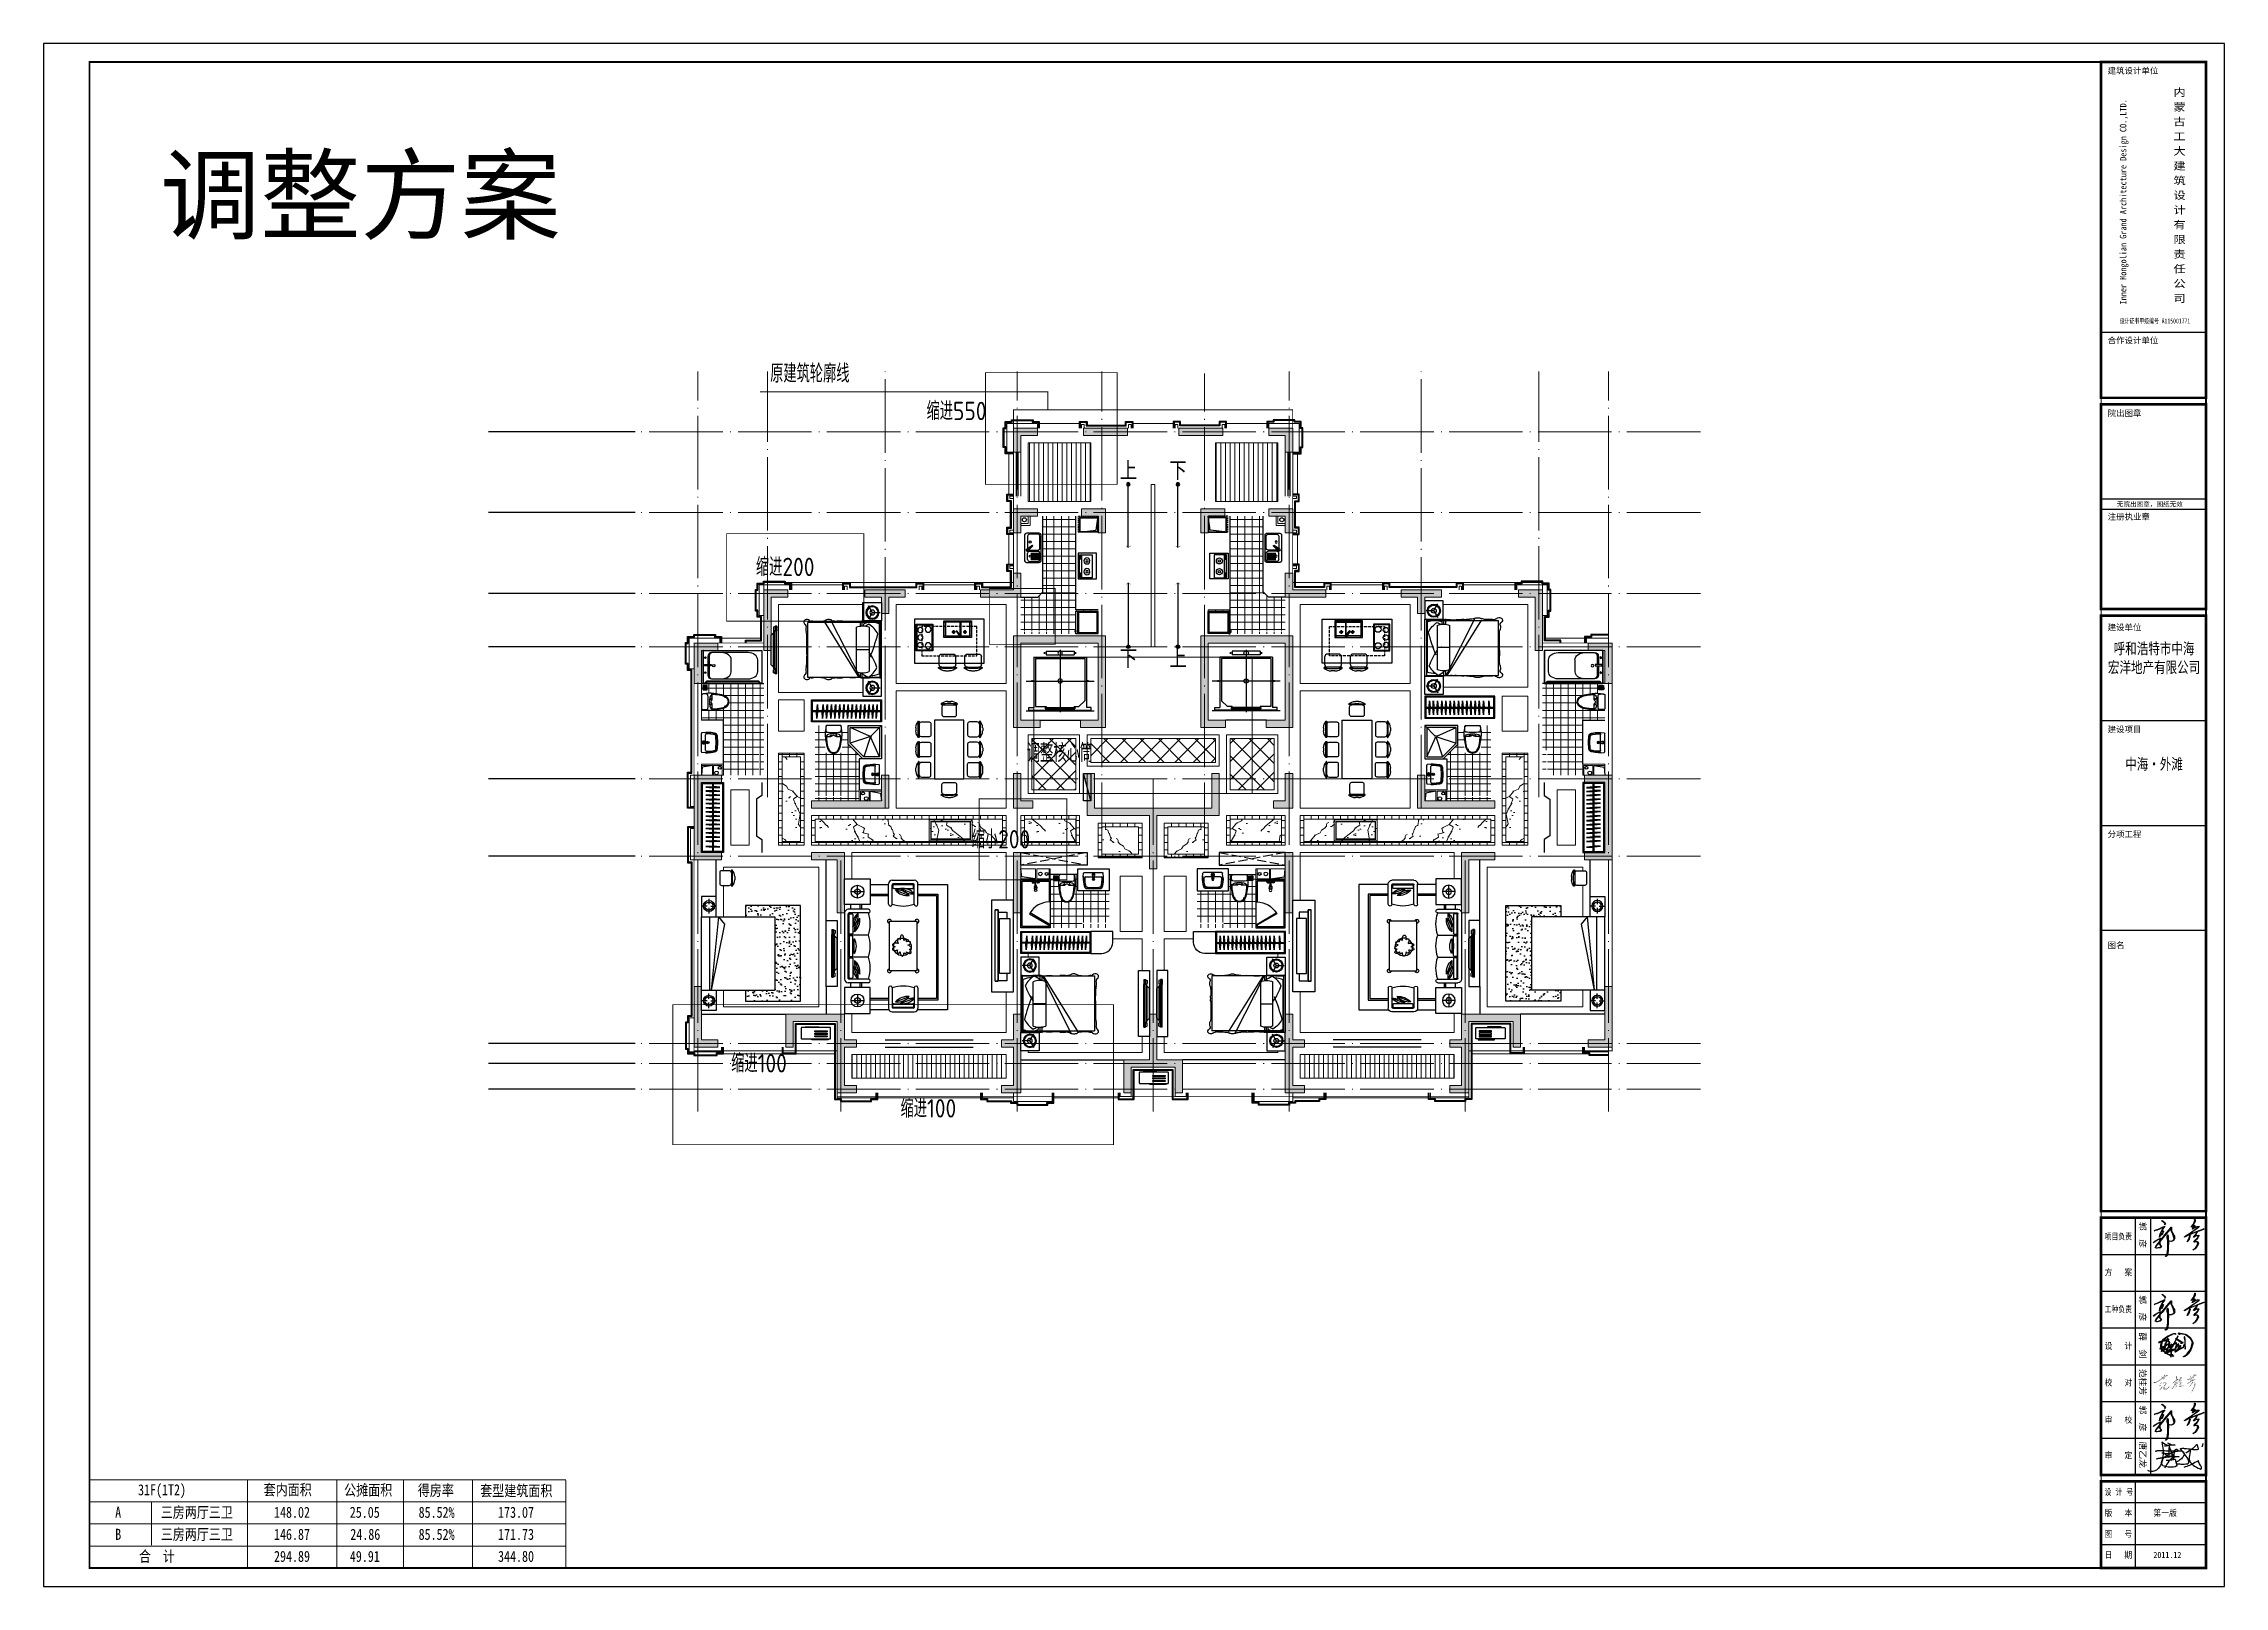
# Model space of a CAD drawing. Extents: x 1117549 to 1295333, y -232649 to -190649.
# Drawn here: x 1146889 to 1206268, y -232649 to -190649 of the extents above; entities that cross this region are included whole.
import ezdxf
from ezdxf.enums import TextEntityAlignment as Align

# ---------------------------------------------------------------- set-up
doc = ezdxf.new("R2010")
doc.units = 0
doc.header["$LTSCALE"] = 1000
doc.header["$MEASUREMENT"] = 0
for name, pattern in [('ACO-DASHED', [3, 2, -1]), ('DASH', [0.35, 0.25, -0.1]), ('DOTE', [2.42, 2, -0.2, 0.02, -0.2])]:
    doc.linetypes.add(name, pattern=pattern)
doc.layers.get('0').update_dxf_attribs({"linetype": 'CONTINUOUS'})
doc.layers.get('Defpoints').update_dxf_attribs({"linetype": 'CONTINUOUS'})
for name, color, linetype in [('A-Bath', 185, 'CONTINUOUS'), ('A-Furniture', 252, 'CONTINUOUS'), ('A-Insulatinglayer', 11, 'CONTINUOUS'), ('A-Kitchen', 214, 'CONTINUOUS'), ('A-Others', 45, 'ACO-DASHED'), ('A-Plumbing', 4, 'CONTINUOUS'), ('A-Pub-dim-2', 3, 'CONTINUOUS'), ('A-Pub-text', 132, 'CONTINUOUS'), ('A-Railing', 35, 'CONTINUOUS'), ('A-Section', 2, 'CONTINUOUS'), ('A-Stair', 142, 'CONTINUOUS'), ('A-Window', 183, 'CONTINUOUS'), ('AXIS', 3, 'CONTINUOUS'), ('LINE01', 7, 'CONTINUOUS'), ('OUTLINE', 7, 'CONTINUOUS'), ('PUB_TITLE', 4, 'CONTINUOUS'), ('ROOF', 4, 'CONTINUOUS'), ('图层1', 6, 'CONTINUOUS'), ('空调', 8, 'CONTINUOUS')]:
    doc.layers.add(name, color=color, linetype=linetype)
for name, color, linetype, lineweight in [('A-c', 30, 'CONTINUOUS', 0), ('A-Sill', 135, 'CONTINUOUS', 0), ('A-Wall-2', 123, 'CONTINUOUS', 15), ('dote', 252, 'DOTE', 0), ('hz', 254, 'CONTINUOUS', 0), ('PUB_HATCH', 8, 'CONTINUOUS', 0), ('PUB_TEXT', 41, 'CONTINUOUS', 0), ('WR-FLOR', 151, 'CONTINUOUS', 0), ('图框', 9, 'CONTINUOUS', 0), ('砌块', 31, 'CONTINUOUS', 0), ('铺地', 147, 'CONTINUOUS', 0)]:
    doc.layers.add(name, color=color, linetype=linetype, lineweight=lineweight)
doc.styles.add('ENGLISH', font='SimSun.ttf', dxfattribs={"width": 1.2})
doc.styles.add('H1', font='SimSun.ttf')
doc.styles.add('hzxy', font='romand.shx', dxfattribs={"bigfont": 'hzxy.shx'})
doc.styles.get("Standard").update_dxf_attribs({"font": 'GBENOR', "bigfont": 'GBCBIG'})
doc.styles.add('TUQIAN', font='SIMHEI.TTF', dxfattribs={"width": 1.2})
doc.styles.add('TUQIAN2', font='SIMHEI.TTF', dxfattribs={"width": 1.2})
pattern_1 = [(0, (0, 0), (0, 200), []), (90, (0, 0), (-200, 1e-14), [])]
pattern_2 = [(90, (0, 0), (-127, 2e-14), [])]
pattern_3 = [(106.987212, (298.32, 964.27), (-617.07024, 2935.851545), [38.439, -8033.7354]), (133.19859, (111.2, 421.02), (-2755.56612, 2608.995087), [138.4757, -9554.821]), (125.945396, (161.28, 366.15), (-1124.212183, 1848.282164), [58.8322, -12295.9236]), (155, (126.7, 413.8), (507.1419, 1087.5693), [17.1429, -1782.857]), (136.56505, (324.57, 939.4), (-1631.35402, 760.71287), [36.1403, -3758.5928]), (236.469234, (324.57, 939.42), (-507.141923, -1087.569336), [57.7821, -12076.4664]), (144.215702, (391.75, 819.82), (-6018.274153, 4130.420836), [122.1575, -12704.3772]), (127.132996, (-486.99, 233.393), (-6128.2024835, 8153.8416955), [281.1783, -58766.2596]), (65, (-718.9, 360.6), (-1631.354, 760.713), [0, -1200]), (129.983106, (-687.33, 1203.21), (-3879.778216, 4457.277306), [189.1765, -19674.3576]), (146.4391104, (153.057, 1322.037), (-13667.902231, 9021.5544822), [268.7082, -56160.0072]), (147.8749836, (-274.68, 790.11), (-7649.628208, 4891.1336386), [138.2101, -28885.9176]), (141.75948, (16.416, 521.966), (-4386.9201272, 3369.7079667), [299.3871, -31136.2608]), (65, (-63.4, 352.8), (-1631.354, 760.713), [0, -1200]), (65, (-37.8, 362.1), (-1631.354, 760.713), [0, -1200]), (65, (-68.1, 525.2), (-1631.354, 760.713), [0, -1200]), (65, (-276.5, 579.8), (-1631.354, 760.713), [0, -1200]), (124.036243, (-218.73, 707.28), (-1124.21219, 1848.282151), [99.9592, -20891.4672]), (65, (-271.7, 788.6), (-1631.354, 760.713), [0, -1200]), (65, (-277.7, 622.9), (-1631.354, 760.713), [0, -1200]), (65, (-358, 724.2), (-1631.354, 760.713), [0, -1200]), (65, (-225.3, 598.5), (-1631.354, 760.713), [0, -1200]), (115.19443, (180.03, 1177.06), (-1124.212103, 1848.282217), [44.63, -9327.6696]), (155, (226.6, 1155.3), (507.1419, 1087.5693), [51.4286, -1748.5714]), (108.66778, (254.45, 1073), (-1741.282284, 4784.133775), [86.8966, -18161.3904]), (155, (270, 1065.8), (507.1419, 1087.5693), [17.1429, -1782.857]), (104.805571, (287.1, 1001.03), (-617.070277, 2935.851538), [66.945, -13991.5044]), (65, (103, 892.1), (-1631.354, 760.713), [0, -1200]), (65, (177.7, 1181), (-1631.354, 760.713), [0, -1200]), (65, (177.7, 1181), (-1631.354, 760.713), [0, -1200]), (94.357754, (161.03, 1217.44), (-109.928287, 4023.420902), [104.9003, -10909.6355]), (65, (68, 1227.5), (-1631.354, 760.713), [0, -1200]), (211.309932, (-687.33, 1203.21), (-2645.637823, -1414.425844), [123.6189, -12856.3656]), (73.130102, (-525.36, 982.665), (3440.065098, 11636.4062345), [121.2183, -25334.6256]), (112.862405, (-607.79, 724.77), (-2865.4943882, 6632.415991), [161.8263, -33821.6988]), (79.620874, (-656.73, 457.56), (1411.4973914, 7286.1289516), [271.654, -28252.02]), (65, (-716.6, 593.5), (-1631.354, 760.713), [0, -1200]), (83.434949, (-391.73, 863.6), (397.213645, 5110.990247), [54.2105, -11329.989]), (81.699244, (-385.53, 917.46), (507.14181, 1087.56936), [29.8294, -6234.3544]), (166.093723, (-381.22, 946.98), (-12433.761847, 3149.8513402), [148.489, -31034.1984]), (65, (-516.3, 840.5), (-1631.354, 760.713), [0, -1200]), (65, (-528.7, 983.5), (-1631.354, 760.713), [0, -1200]), (65, (-410.4, 748.6), (-1631.354, 760.713), [0, -1200]), (65, (-824.8, 771.7), (-1631.354, 760.713), [0, -1200]), (65, (-779.4, 686.7), (-1631.354, 760.713), [0, -1200]), (109.1449026, (-748.55, 1011.08), (-1741.2822883, 4784.133781), [135.3755, -28293.4824]), (119.582945, (-670.66, 873.88), (-1124.2120947, 1848.2822156), [157.765, -32972.8848]), (65, (-749, 1013), (-1631.354, 760.713), [0, -1200]), (65, (-739.8, 817.1), (-1631.354, 760.713), [0, -1200]), (65, (-749, 1013), (-1631.354, 760.713), [0, -1200]), (65, (-668, 872.9), (-1631.354, 760.713), [0, -1200]), (140.068583, (-490.18, 1098.67), (-4386.920137, 3369.70796), [44.3548, -9270.15]), (155, (-524.2, 1127.1), (507.1419, 1087.5693), [180, -1620]), (115.19443, (-1118.45, 1637.53), (-1124.212103, 1848.282217), [44.63, -9327.6696]), (65, (-913.3, 1174.6), (-1631.354, 760.713), [0, -1200]), (65, (-879.6, 1201.4), (-1631.354, 760.713), [0, -1200]), (65, (-979.7, 1077.9), (-1631.354, 760.713), [0, -1200]), (65, (-1090.3, 1342.2), (-1631.354, 760.713), [0, -1200]), (118.130102, (-940.95, 1409.74), (-1124.212101, 1848.282217), [85.7143, -17914.2852]), (155, (-808.9, 1348.2), (507.1419, 1087.5693), [145.7143, -1654.2857]), (65, (-811.4, 1349.6), (-1631.354, 760.713), [0, -1200]), (88.19859, (-1119.82, 1594.03), (-109.928274, 4023.420907), [43.5187, -9095.409]), (131.03751, (-1101.35, 1572.8), (-2755.56612, 2608.99509), [28.1396, -5881.175]), (131.03751, (-1082.87, 1551.6), (-2755.56612, 2608.99509), [28.1396, -5881.175]), (146.869898, (-981.36, 1485.33), (-7649.628168, 4891.133705), [121.2183, -25334.6256]), (155, (-1137.5, 1677.9), (507.1419, 1087.5693), [42.8571, -1757.1428]), (65, (-1247.5, 1583.8), (-1631.354, 760.713), [0, -1200])]
pattern_4 = [(180, (2354198.9, 0), (0, 200), []), (90, (2354198.9, 0), (200, 1e-14), [])]
pattern_5 = [(73.012788, (2353900.58, 964.27), (617.07024, 2935.851545), [38.439, -8033.7354]), (46.80141, (2354087.7, 421.02), (2755.56612, 2608.995087), [138.4757, -9554.821]), (54.054604, (2354037.62, 366.15), (1124.212183, 1848.282164), [58.8322, -12295.9236]), (25, (2354072.2, 413.8), (-507.1419, 1087.5693), [17.1429, -1782.857]), (43.43495, (2353874.33, 939.4), (1631.35402, 760.71287), [36.1403, -3758.5928]), (303.530766, (2353874.33, 939.42), (507.141923, -1087.569336), [57.7821, -12076.4664]), (35.784298, (2353807.15, 819.82), (6018.274153, 4130.420836), [122.1575, -12704.3772]), (52.867004, (2354685.892, 233.393), (6128.2024835, 8153.8416955), [281.1783, -58766.2596]), (115, (2354917.8, 360.6), (1631.354, 760.713), [0, -1200]), (50.016893, (2354886.23, 1203.21), (3879.778216, 4457.277306), [189.1765, -19674.3576]), (33.5608896, (2354045.844, 1322.037), (13667.902231, 9021.5544822), [268.7082, -56160.0072]), (32.1250164, (2354473.58, 790.11), (7649.628208, 4891.1336386), [138.2101, -28885.9176]), (38.24052, (2354182.485, 521.966), (4386.9201272, 3369.7079667), [299.3871, -31136.2608]), (115, (2354262.3, 352.8), (1631.354, 760.713), [0, -1200]), (115, (2354236.7, 362.1), (1631.354, 760.713), [0, -1200]), (115, (2354267, 525.2), (1631.354, 760.713), [0, -1200]), (115, (2354475.4, 579.8), (1631.354, 760.713), [0, -1200]), (55.963757, (2354417.63, 707.28), (1124.21219, 1848.282151), [99.9592, -20891.4672]), (115, (2354470.6, 788.6), (1631.354, 760.713), [0, -1200]), (115, (2354476.6, 622.9), (1631.354, 760.713), [0, -1200]), (115, (2354556.9, 724.2), (1631.354, 760.713), [0, -1200]), (115, (2354424.2, 598.5), (1631.354, 760.713), [0, -1200]), (64.80557, (2354018.87, 1177.06), (1124.212103, 1848.282217), [44.63, -9327.6696]), (25, (2353972.3, 1155.3), (-507.1419, 1087.5693), [51.4286, -1748.5714]), (71.33222, (2353944.45, 1073), (1741.282284, 4784.133775), [86.8966, -18161.3904]), (25, (2353928.9, 1065.8), (-507.1419, 1087.5693), [17.1429, -1782.857]), (75.194429, (2353911.8, 1001.03), (617.070277, 2935.851538), [66.945, -13991.5044]), (115, (2354095.9, 892.1), (1631.354, 760.713), [0, -1200]), (115, (2354021.2, 1181), (1631.354, 760.713), [0, -1200]), (115, (2354021.2, 1181), (1631.354, 760.713), [0, -1200]), (85.642247, (2354037.87, 1217.44), (109.928287, 4023.420902), [104.9003, -10909.6355]), (115, (2354130.8, 1227.5), (1631.354, 760.713), [0, -1200]), (328.690068, (2354886.23, 1203.21), (2645.637823, -1414.425844), [123.6189, -12856.3656]), (106.869898, (2354724.26, 982.665), (-3440.065098, 11636.4062345), [121.2183, -25334.6256]), (67.137595, (2354806.69, 724.77), (2865.4943882, 6632.415991), [161.8263, -33821.6988]), (100.379126, (2354855.63, 457.56), (-1411.4973914, 7286.1289516), [271.654, -28252.02]), (115, (2354915.5, 593.5), (1631.354, 760.713), [0, -1200]), (96.565051, (2354590.63, 863.6), (-397.213645, 5110.990247), [54.2105, -11329.989]), (98.300756, (2354584.43, 917.46), (-507.14181, 1087.56936), [29.8294, -6234.3544]), (13.906277, (2354580.12, 946.98), (12433.761847, 3149.8513402), [148.489, -31034.1984]), (115, (2354715.2, 840.5), (1631.354, 760.713), [0, -1200]), (115, (2354727.6, 983.5), (1631.354, 760.713), [0, -1200]), (115, (2354609.3, 748.6), (1631.354, 760.713), [0, -1200]), (115, (2355023.7, 771.7), (1631.354, 760.713), [0, -1200]), (115, (2354978.3, 686.7), (1631.354, 760.713), [0, -1200]), (70.8550974, (2354947.45, 1011.08), (1741.2822883, 4784.133781), [135.3755, -28293.4824]), (60.417055, (2354869.56, 873.88), (1124.2120947, 1848.2822156), [157.765, -32972.8848]), (115, (2354947.8, 1013), (1631.354, 760.713), [0, -1200]), (115, (2354938.7, 817.1), (1631.354, 760.713), [0, -1200]), (115, (2354947.8, 1013), (1631.354, 760.713), [0, -1200]), (115, (2354867, 872.9), (1631.354, 760.713), [0, -1200]), (39.931417, (2354689.08, 1098.67), (4386.920137, 3369.70796), [44.3548, -9270.15]), (25, (2354723.1, 1127.1), (-507.1419, 1087.5693), [180, -1620]), (64.80557, (2355317.36, 1637.53), (1124.212103, 1848.282217), [44.63, -9327.6696]), (115, (2355112.2, 1174.6), (1631.354, 760.713), [0, -1200]), (115, (2355078.5, 1201.4), (1631.354, 760.713), [0, -1200]), (115, (2355178.6, 1077.9), (1631.354, 760.713), [0, -1200]), (115, (2355289.2, 1342.2), (1631.354, 760.713), [0, -1200]), (61.869898, (2355139.85, 1409.74), (1124.212101, 1848.282217), [85.7143, -17914.2852]), (25, (2355007.8, 1348.2), (-507.1419, 1087.5693), [145.7143, -1654.2857]), (115, (2355010.3, 1349.6), (1631.354, 760.713), [0, -1200]), (91.80141, (2355318.72, 1594.03), (109.928274, 4023.420907), [43.5187, -9095.409]), (48.96249, (2355300.25, 1572.8), (2755.56612, 2608.99509), [28.1396, -5881.175]), (48.96249, (2355281.77, 1551.6), (2755.56612, 2608.99509), [28.1396, -5881.175]), (33.130102, (2355180.26, 1485.33), (7649.628168, 4891.133705), [121.2183, -25334.6256]), (25, (2355336.4, 1677.9), (-507.1419, 1087.5693), [42.8571, -1757.1428]), (115, (2355446.4, 1583.8), (1631.354, 760.713), [0, -1200])]
pattern_6 = [(90, (2354198.9, 0), (127, 2e-14), [])]
pattern_7 = [(45, (0, 0), (-247.48737, 247.48737), []), (135, (0, 0), (-247.48737, -247.48737), [])]

msp = doc.modelspace()

# ---------------------------------------------------------------- texts
at = {"layer": 'A-Pub-text', "style": 'hzxy'}
for s, p in [('上', (1176428, -202528, 0)), ('下', (1177778, -202526, 0)), ('下', (1176428, -207645, 0)), ('上', (1177778, -207645, 0))]:
    msp.add_text(s, height=500, dxfattribs=at).set_placement(p, align=Align.CENTER)
at = {"layer": 'Defpoints', "color": 4, "style": 'H1'}
msp.add_text('调整方案', height=2000, dxfattribs=at).set_placement((1150058, -195770))
at = {"layer": 'PUB_TEXT', "color": 0, "style": 'H1', "width": 0.8}
for s, p in [('31F(1T2)', (1149460, -230169, -75)), ('套内面积', (1152880, -230169, -75)), ('公摊面积', (1155071, -230177, -75)), ('得房率', (1157078, -230185, -75)), ('套型建筑面积', (1158777, -230194, -75)), ('A', (1148837, -230782, -75)), ('三房两厅三卫', (1150078, -230782, -75)), ('148.02', (1153162, -230782, -75)), ('25.05', (1155225, -230782, -75)), ('85.52%%%', (1157099, -230782, -75)), ('173.07', (1159262, -230782, -75)), ('B', (1148837, -231382, -75)), ('三房两厅三卫', (1150078, -231382, -75)), ('146.87', (1153162, -231382, -75)), ('24.86', (1155239, -231382, -75)), ('85.52%%%', (1157099, -231382, -75)), ('171.73', (1159262, -231382, -75)), ('合  计', (1149484, -231981, -75)), ('294.89', (1153162, -231982, -75)), ('49.91', (1155227, -231982, -75)), ('344.80', (1159262, -231982, -75))]:
    msp.add_text(s, height=300, dxfattribs=at).set_placement(p)
at = {"layer": '铺地', "color": 3, "linetype": 'DASH'}
msp.add_text('原建筑轮廓线', height=500, dxfattribs=at).set_placement((1166672, -199878))
at = {"layer": '铺地', "color": 241, "linetype": 'DASH'}
for s, p in [('缩进550', (1170930, -200900)), ('缩进200', (1166284, -205145)), ('调整核心筒', (1173661, -210210)), ('缩小200', (1172159, -212559)), ('缩进100', (1165610, -218658)), ('缩进100', (1170222, -219885))]:
    msp.add_text(s, height=500, dxfattribs=at).set_placement(p)

# ---------------------------------------------------------------- blocks, each defined once
blk = doc.blocks.new('A-Living room-TV-b')
at = {"layer": 'A-Furniture', "color": 0, "linetype": 'ByBlock', "lineweight": -2}
for p, q in [((-150, 648), (-105, 648)), ((-150, 648), (-150, 518)), ((-126, 648), (-126, 518)), ((-105, 648), (-105, 640)), ((-105, 640), (-60, 623)), ((-105, 640), (-105, 525)), ((-60, 623), (-60, 542)), ((-150, 518), (-105, 518)), ((-75, 518), (-150, 518)), ((-150, -517), (-150, 518)), ((-113, -517), (-113, 518)), ((-105, 525), (-60, 542)), ((-105, 525), (-105, 518)), ((-75, 469), (-75, 518)), ((-75, 469), (-62, 469)), ((-75, -469), (-75, 469)), ((-62, 469), (0, 404)), ((-62, -469), (-62, 469)), ((0, -404), (0, 404)), ((-75, -517), (-150, -517)), ((-150, -517), (-105, -517)), ((-150, -647), (-150, -517)), ((-126, -647), (-126, -517)), ((-105, -525), (-105, -517)), ((-105, -525), (-60, -542)), ((-105, -640), (-105, -525)), ((-75, -469), (-62, -469)), ((-75, -517), (-75, -469)), ((-62, -469), (0, -404)), ((-60, -623), (-60, -542)), ((-150, -647), (-105, -647)), ((-105, -640), (-60, -623)), ((-105, -647), (-105, -640))]:
    blk.add_line(p, q, dxfattribs=at)
blk.add_lwpolyline([(-300, 900), (0, 900), (0, -900), (-300, -900)], close=True, dxfattribs=at)
blk = doc.blocks.new('A-Living room-Sofa-5e')
at = {"layer": 'A-Furniture', "color": 0, "linetype": 'ByBlock', "lineweight": -2}
for p, q in [((0, 1132), (0, 1832)), ((0, 1832), (700, 1832)), ((700, 1832), (700, 1132)), ((1297, 1790), (1897, 1790)), ((175, 1482), (525, 1482)), ((350, 1307), (350, 1657)), ((700, 1675), (1197, 1675)), ((700, 1415), (1197, 1415)), ((700, 1375), (1197, 1375)), ((1197, 1140), (1197, 1690)), ((1297, 1140), (1297, 1670)), ((1877, 1690), (1317, 1690)), ((1317, 1650), (1317, 1590)), ((1317, 1650), (1317, 1590)), ((1857, 1670), (1337, 1670)), ((1337, 1570), (1857, 1570)), ((1386, 1521), (1759, 1377)), ((1524, 1567), (1897, 1423)), ((1877, 1590), (1877, 1650)), ((1897, 1140), (1897, 1670)), ((1997, 1140), (1997, 1690)), ((1997, 1675), (2800, 1675)), ((1997, 1415), (2540, 1415)), ((1997, 1375), (2500, 1375)), ((2500, 1375), (2500, -1432)), ((2540, 1415), (2540, -1472)), ((2800, 1675), (2800, -1732)), ((700, 1132), (0, 1132)), ((0, 900), (0, -900)), ((650, 1000), (100, 1000)), ((100, -880), (100, 880)), ((650, 900), (120, 900)), ((120, 340), (120, 860)), ((140, 880), (200, 880)), ((166, 1000), (166, 1132)), ((220, 860), (220, 340)), ((223, 527), (367, 900)), ((269, 389), (413, 762)), ((426, 1000), (426, 1132)), ((466, 1000), (466, 1132)), ((1220, -675), (1220, 675)), ((1220, 675), (1970, 675)), ((1970, 675), (1970, -675)), ((650, 300), (100, 300)), ((120, 260), (120, -260)), ((200, 320), (140, 320)), ((200, 280), (140, 280)), ((220, -260), (220, 260)), ((261, -200), (259, 200)), ((650, -300), (100, -300)), ((120, -860), (120, -340)), ((140, -280), (200, -280)), ((140, -320), (200, -320)), ((220, -340), (220, -860)), ((223, -527), (367, -900)), ((269, -389), (413, -762)), ((0, -1132), (0, -1832)), ((700, -1132), (0, -1132)), ((650, -1000), (100, -1000)), ((650, -900), (120, -900)), ((200, -880), (140, -880)), ((166, -1132), (166, -1000)), ((426, -1132), (426, -1000)), ((466, -1132), (466, -1000)), ((700, -1832), (700, -1132)), ((1197, -1140), (1197, -1690)), ((1970, -675), (1220, -675)), ((1297, -1140), (1297, -1670)), ((1897, -1140), (1897, -1670)), ((1997, -1140), (1997, -1690)), ((175, -1482), (525, -1482)), ((350, -1307), (350, -1657)), ((1197, -1432), (700, -1432)), ((1197, -1472), (700, -1472)), ((1197, -1732), (700, -1732)), ((1317, -1650), (1317, -1590)), ((1317, -1650), (1317, -1590)), ((1877, -1690), (1317, -1690)), ((1337, -1570), (1857, -1570)), ((1857, -1670), (1337, -1670)), ((1386, -1521), (1759, -1377)), ((1524, -1567), (1897, -1423)), ((1877, -1590), (1877, -1650)), ((2800, -1732), (1997, -1732)), ((2500, -1432), (1998, -1432)), ((2540, -1472), (1998, -1472)), ((0, -1832), (700, -1832)), ((1297, -1790), (1897, -1790))]:
    blk.add_line(p, q, dxfattribs=at)
for centre, radius in [((350, 1482), 175), ((350, 1482), 75), ((1573, -25), 241), ((350, -1482), 175), ((350, -1482), 75)]:
    blk.add_circle(centre, radius, dxfattribs=at)
for centre, radius, start, end in [((1297, 1690), 100, 90, 180), ((1297, 1690), 100, 90, 180), ((1897, 1690), 100, 0, 90), ((1317, 1670), 20, 90, 180), ((1317, 1670), 20, 90, 180), ((1337, 1650), 20, 90, 180), ((1337, 1650), 20, 90, 180), ((1337, 1590), 20, 180, 270), ((1337, 1590), 20, 180, 270), ((1437, 1099), 425, 40.77331, 96.91828), ((1708, 1799), 425, 220.77331, 276.91828), ((1575, 1145), 425, 40.77331, 96.91828), ((1846, 1845), 425, 220.77331, 276.91828), ((1857, 1650), 20, 0, 90), ((1857, 1590), 20, 270, 0), ((1877, 1670), 20, 0, 90), ((100, 900), 100, 90, 180), ((120, 880), 20, 90, 180), ((140, 860), 20, 90, 180), ((200, 860), 20, 0, 90), ((645, 578), 425, 130.77331, 186.91828), ((-55, 849), 425, 310.77331, 6.91828), ((691, 440), 425, 130.77331, 186.91828), ((-9, 711), 425, 310.77331, 6.91828), ((650, 950), 50, 270, 90), ((-225, 600), 925, 341.07536, 18.92464), ((1220, 675), 52.2, 0, 270), ((1247, 1140), 50, 180, 360), ((1597, 2015), 925, 251.07536, 288.92464), ((1947, 1140), 50, 180, 360), ((1970, 675), 52.2, 270, 180), ((140, 340), 20, 180, 270), ((140, 260), 20, 90, 180), ((200, 340), 20, 270, 0), ((200, 260), 20, 0, 90), ((645, 3), 425, 152.3488, 208.49378), ((-105, -2), 425, 332.3488, 28.49378), ((-225, 0), 925, 341.07536, 18.92464), ((1330, 31), 25.8, 136.74039, 177.39978), ((1330, 31), 25.8, 177.39978, 218.05917), ((1368, 61), 74.4, 218.05917, 241.65369), ((1365, -2), 74.4, 113.14587, 136.74039), ((1388, -54), 131, 98.69638, 113.14587), ((1400, -136), 214, 87.39978, 98.69638), ((1400, -136), 214, 76.10317, 87.39978), ((1510, 153), 74.4, 154.60358, 178.1981), ((1567, 151), 131, 178.1981, 192.64759), ((1648, 169), 214, 192.64759, 203.94419), ((1466, 174), 25.8, 113.94419, 154.60358), ((1648, 169), 214, 203.94419, 207.73853), ((1420, -56), 131, 73.1174, 76.10317), ((1466, 174), 25.8, 73.2848, 113.94419), ((1452, 127), 74.4, 49.69028, 73.2848), ((1415, 84), 131, 38.40151, 49.69028), ((1727, 211), 214, 173.22184, 184.51844), ((1727, 211), 214, 184.51845, 192.24378), ((1645, 221), 131, 158.77235, 173.22184), ((1592, 241), 74.4, 135.17784, 158.77235), ((1558, 275), 25.8, 94.51845, 135.17784), ((1558, 275), 25.8, 53.85905, 94.51844), ((1529, 236), 74.4, 30.26454, 53.85905), ((1480, 208), 131, 15.81505, 30.26454), ((1400, 185), 214, 4.51844, 15.81505), ((1701, 54), 131, 123.96259, 133.21803), ((1482, 175), 131, 348.91356, 353.22184), ((1400, 185), 214, 353.22184, 4.51845), ((1669, 102), 74.4, 100.36808, 123.96259), ((1660, 149), 25.8, 59.70869, 100.36808), ((1660, 149), 25.8, 19.0493, 59.70869), ((1614, 133), 74.4, 355.45478, 19.0493), ((1558, 138), 131, 350.43615, 355.45478), ((1746, -90), 214, 96.32738, 105.85349), ((1737, -7), 131, 81.87789, 96.32738), ((1646, 223), 214, 291.71226, 298.92059), ((1656, -178), 214, 67.97403, 71.14891), ((1656, -178), 214, 56.67743, 67.97403), ((1686, 151), 131, 298.92059, 313.37008), ((1745, 49), 74.4, 58.28337, 81.87789), ((1702, -109), 131, 42.22794, 56.67743), ((1725, 109), 74.4, 313.37008, 336.96459), ((1770, 90), 25.8, 17.62398, 58.28338), ((1770, 90), 25.8, 336.96459, 17.62398), ((140, -260), 20, 180, 270), ((140, -340), 20, 90, 180), ((200, -260), 20, 270, 0), ((200, -340), 20, 0, 90), ((645, -578), 425, 173.08172, 229.22669), ((-55, -849), 425, 353.08172, 49.22669), ((691, -440), 425, 173.08172, 229.22669), ((-9, -711), 425, 353.08172, 49.22669), ((-225, -600), 925, 341.07536, 18.92464), ((1326, -84), 25.8, 154.20931, 194.8687), ((1326, -84), 25.8, 194.8687, 235.5281), ((1370, -105), 74.4, 130.6148, 154.20931), ((1354, -44), 74.4, 235.5281, 259.12261), ((1407, -148), 131, 116.16531, 130.6148), ((1395, 111), 131, 241.65369, 256.10317), ((1365, 12), 131, 259.12261, 273.5721), ((1444, -223), 214, 107.88863, 116.16531), ((1415, 192), 214, 256.10317, 260.00629), ((1359, 94), 214, 273.5721, 284.8687), ((1359, 94), 214, 284.8687, 292.55684), ((1562, -155), 131, 161.00529, 175.45478), ((1506, -151), 74.4, 175.45478, 199.0493), ((1460, -166), 25.8, 199.0493, 239.70869), ((1641, -182), 214, 158.41607, 161.00529), ((1460, -166), 25.8, 239.70869, 280.36808), ((1451, -119), 74.4, 280.36808, 327.00544), ((1727, -156), 214, 180.70276, 184.51844), ((1727, -156), 214, 184.51845, 195.81505), ((1648, -179), 131, 195.81505, 210.26454), ((1598, -208), 74.4, 210.26454, 233.85905), ((1570, -247), 25.8, 233.85905, 274.51844), ((1570, -247), 25.8, 274.51845, 315.17784), ((1535, -213), 74.4, 315.17784, 338.77235), ((1482, -192), 131, 338.77235, 353.22184), ((1400, -182), 214, 353.22184, 359.56406), ((1670, -135), 74.4, 221.25051, 253.2848), ((1656, -182), 25.8, 253.2848, 293.94419), ((1656, -182), 25.8, 293.94419, 334.60358), ((1612, -161), 74.4, 334.60358, 358.1981), ((1555, -159), 131, 358.1981, 359.81319), ((1822, 7), 214, 230.79415, 234.51115), ((1822, 7), 214, 234.51115, 245.80775), ((1788, -69), 131, 245.80775, 260.25724), ((1764, 44), 131, 266.31641, 273.72012), ((1631, -261), 214, 43.21454, 54.51115), ((1778, -125), 74.4, 260.25724, 283.85176), ((1768, -12), 74.4, 273.72012, 297.31464), ((1692, -204), 131, 28.76506, 43.21454), ((1790, -172), 25.8, 283.85176, 324.51115), ((1744, -71), 74.4, 18.63342, 42.22794), ((1790, -55), 25.8, 297.31464, 337.97403), ((1742, -177), 74.4, 5.17054, 28.76506), ((1790, -172), 25.8, 324.51115, 5.17054), ((1790, -55), 25.8, 337.97403, 18.63342), ((100, -900), 100, 180, 270), ((120, -880), 20, 180, 270), ((140, -860), 20, 180, 270), ((200, -860), 20, 270, 0), ((650, -950), 50, 270, 90), ((1220, -675), 52.2, 90, 0), ((1247, -1140), 50, 0, 180), ((1597, -2015), 925, 71.07536, 108.92464), ((1947, -1140), 50, 0, 180), ((1970, -675), 52.2, 180, 90), ((1297, -1690), 100, 180, 270), ((1297, -1690), 100, 180, 270), ((1317, -1670), 20, 180, 270), ((1317, -1670), 20, 180, 270), ((1337, -1590), 20, 90, 180), ((1337, -1590), 20, 90, 180), ((1337, -1650), 20, 180, 270), ((1337, -1650), 20, 180, 270), ((1708, -1799), 425, 83.08172, 139.22669), ((1437, -1099), 425, 263.08172, 319.22669), ((1846, -1845), 425, 83.08172, 139.22669), ((1575, -1145), 425, 263.08172, 319.22669), ((1857, -1590), 20, 360, 90), ((1857, -1650), 20, 270, 360), ((1877, -1670), 20, 270, 360), ((1897, -1690), 100, 270, 360)]:
    blk.add_arc(centre, radius, start, end, dxfattribs=at)
blk = doc.blocks.new('A-Living room-TV-c')
at = {"layer": 'A-Furniture', "color": 0, "linetype": 'ByBlock', "lineweight": -2}
for p, q in [((-503, -960), (-503, 983)), ((-420, 983), (-503, 983)), ((-503, 983), (-420, 983)), ((-420, 983), (-420, -960)), ((-420, -960), (-420, 983)), ((-420, 923), (-179, 923)), ((-380, -748), (-380, 748)), ((-380, 748), (-101, 748)), ((-179, 923), (-179, 748)), ((-101, 748), (-101, -748)), ((-420, -960), (-503, -960)), ((-503, -960), (-420, -960)), ((-179, -949), (-420, -949)), ((-101, -748), (-380, -748)), ((-179, -748), (-179, -949))]:
    blk.add_line(p, q, dxfattribs=at)
blk.add_lwpolyline([(0, 1250), (-600, 1250), (-600, -1250), (0, -1250)], close=True, dxfattribs=at)
blk = doc.blocks.new('A$C1C2D28C4')
at = {"layer": 'A-Furniture'}
for p, q in [((1227, -409), (1687, -409)), ((1232, -476), (1232, -701)), ((1407, -309), (1506, -309)), ((1682, -476), (1682, -701)), ((1927, -409), (2387, -409)), ((1932, -476), (1932, -701)), ((2107, -309), (2206, -309)), ((2382, -476), (2382, -701)), ((1299, -769), (1614, -769)), ((1999, -769), (2314, -769)), ((1353, -1219), (1353, -1669)), ((2110, -1219), (1353, -1219)), ((1353, -1669), (2110, -1669)), ((2110, -1669), (2110, -1219))]:
    blk.add_line(p, q, dxfattribs=at)
at = {"layer": 'A-Furniture', "color": 251}
for p, q in [((1363, -1229), (1363, -1659)), ((2100, -1229), (1363, -1229)), ((1363, -1659), (2100, -1659)), ((1401, -1619), (1401, -1276)), ((1416, -1261), (1785, -1261)), ((1785, -1634), (1416, -1634)), ((1576, -1369), (1672, -1369)), ((1624, -1421), (1624, -1321)), ((1698, -1381), (1795, -1242)), ((1817, -1258), (1720, -1396)), ((1795, -1242), (1817, -1258)), ((1800, -1276), (1800, -1619)), ((1822, -1619), (1822, -1276)), ((1837, -1261), (2055, -1261)), ((2055, -1634), (1837, -1634)), ((1884, -1369), (1980, -1369)), ((1933, -1421), (1933, -1321)), ((2070, -1276), (2070, -1619)), ((2100, -1659), (2100, -1229))]:
    blk.add_line(p, q, dxfattribs=at)
at = {"layer": 'A-Furniture'}
blk.add_lwpolyline([(2457, -519), (2457, -1719), (557, -1719), (557, -519)], close=True, dxfattribs=at)
at = {"layer": 'A-Furniture', "linetype": 'ByBlock'}
blk.add_lwpolyline([(1054, -1585), (1054, -853), (607, -853), (607, -1585)], close=True, dxfattribs=at)
at = {"layer": 'A-Furniture', "color": 251, "linetype": 'ByBlock'}
blk.add_lwpolyline([(1034, -1565), (1034, -873), (627, -873), (627, -1565)], close=True, dxfattribs=at)
at = {"layer": 'A-Furniture', "linetype": 'DASH', "ltscale": 0.3}
blk.add_lwpolyline([(2257, -719), (2257, -1519), (757, -1519), (757, -719)], close=True, dxfattribs=at)
at = {"layer": 'A-Furniture', "color": 251}
for centre, radius in [((1624, -1369), 36.1), ((1624, -1369), 27.1), ((1933, -1369), 36.1), ((1933, -1369), 27.1)]:
    blk.add_circle(centre, radius, dxfattribs=at)
at = {"layer": 'A-Furniture'}
for centre, radius, start, end in [((1218, -393), 10, 130.72657, 202.67002), ((1227, -389), 20, 202.67002, 270.00002), ((1417, -624), 316, 91.76516, 130.72657), ((1457, -3087), 2713, 84.80233, 95.19772), ((1299, -476), 67.5, 90.00002, 180.00002), ((1497, -624), 316, 49.27348, 88.23489), ((1614, -476), 67.5, 0.00002, 90.00002), ((1687, -389), 20, 270.00002, 337.33003), ((1696, -393), 10, 337.33003, 49.27348), ((1918, -393), 10, 130.72657, 202.67002), ((1927, -389), 20, 202.67002, 270.00002), ((2117, -624), 316, 91.76516, 130.72657), ((2157, -3087), 2713, 84.80233, 95.19772), ((1999, -476), 67.5, 90.00002, 180.00002), ((2197, -624), 316, 49.27348, 88.23489), ((2314, -476), 67.5, 0.00002, 90.00002), ((2387, -389), 20, 270.00002, 337.33003), ((2396, -393), 10, 337.33003, 49.27348), ((1299, -701), 67.5, 180.00002, 270.00002), ((1614, -701), 67.5, 270.00002, 0.00002), ((1999, -701), 67.5, 180.00002, 270.00002), ((2314, -701), 67.5, 270.00002, 0.00002)]:
    blk.add_arc(centre, radius, start, end, dxfattribs=at)
at = {"layer": 'A-Furniture', "color": 251}
for centre, radius, start, end in [((1416, -1276), 15, 90, 180), ((1416, -1619), 15, 180, 270), ((1709, -1388), 13.3, 145.02895, 325.02895), ((1806, -1250), 21.7, 272.6647, 197.39321), ((1785, -1276), 15, 360, 90), ((1785, -1619), 15, 270, 360), ((1837, -1276), 15, 90, 180), ((1837, -1619), 15, 180, 270), ((2055, -1276), 15, 360, 90), ((2055, -1619), 15, 270, 360)]:
    blk.add_arc(centre, radius, start, end, dxfattribs=at)
at = {"layer": 'A-Furniture', "color": 251, "linetype": 'ByBlock', "extrusion": (0, 0, -1)}
blk.add_ellipse((718, -1016), major_axis=(0.4, 71.1), ratio=1, start_param=4.707303251663538, end_param=10.99048855884312, dxfattribs=at)
at = {"layer": 'A-Furniture', "color": 251, "linetype": 'ByBlock'}
for centre, major_axis, start_param, end_param in [((718, -1219), (0.1, 71.1), 1.572471, 7.855656), ((932, -995), (0.1, 81.3), 1.571856, 7.855041), ((718, -1422), (-0.4, 71.1), 1.565711, 7.848896), ((932, -1442), (0.2, 81.3), 1.5728, 7.855985)]:
    blk.add_ellipse(centre, major_axis=major_axis, ratio=1, start_param=start_param, end_param=end_param, dxfattribs=at)
blk = doc.blocks.new('A-Lavatory-Bathtub-1250x900')
at = {"layer": 'A-Bath', "linetype": 'ByBlock'}
for p, q in [((342, -2002), (342, -1112)), ((347, -1107), (1937, -1107)), ((347, -1112), (1937, -1112)), ((347, -2002), (347, -1112)), ((1566, -1167), (570, -1167)), ((1937, -1112), (1937, -2002)), ((1942, -1112), (1942, -2002)), ((375, -1524), (375, -1494)), ((375, -1494), (554, -1494)), ((554, -1524), (375, -1524)), ((469, -1267), (469, -1494)), ((469, -1483), (485, -1483)), ((469, -1524), (469, -1783)), ((485, -1547), (469, -1548)), ((501, -1267), (501, -1494)), ((501, -1524), (501, -1783)), ((554, -1494), (554, -1524)), ((1104, -1683), (1104, -1367)), ((1827, -1683), (1827, -1367)), ((391, -2002), (347, -2002)), ((1937, -2007), (347, -2007)), ((424, -1957), (388, -2007)), ((436, -1965), (406, -2007)), ((1855, -1950), (436, -1950)), ((1853, -1965), (436, -1965)), ((570, -1883), (1566, -1883)), ((1880, -2007), (1853, -1965)), ((1898, -2007), (1864, -1955)), ((1937, -2002), (1895, -2002))]:
    blk.add_line(p, q, dxfattribs=at)
for centre, radius, start, end in [((347, -1112), 5, 90, 180), ((570, -1267), 100, 90, 179.88552), ((607, -1280), 113, 92.48717, 132.22439), ((835, -1511), 344, 56.06177, 88.78633), ((1572, -1468), 301, 53.60308, 91.28065), ((1937, -1112), 5, 0, 90), ((191, -1515), 296, 4.0735, 6.21418), ((191, -1515), 296, 353.78582, 358.25542), ((601, -1267), 99.4, 134.77033, 180.12792), ((901, -1665), 204, 290.81645, 354.97939), ((929, -1371), 176, 1.24996, 55.76635), ((1629, -1383), 199, 4.67463, 52.21645), ((1653, -1680), 174, 304.08139, 359.02753), ((347, -2002), 5, 180, 270), ((436, -1965), 15.1, 90.59985, 144.76228), ((436, -1965), 0.131, 96.57747, 147.26596), ((569, -1783), 100, 180, 270.11448), ((607, -1779), 106, 181.90283, 238.29691), ((599, -1792), 90.1, 238.29691, 271.81184), ((844, -1557), 326, 269.76313, 293.39535), ((1568, -1570), 313, 269.47712, 305.63916), ((1854, -1965), 14.3, 45.07317, 84.46116), ((1937, -2002), 5, 270, 0)]:
    blk.add_arc(centre, radius, start, end, dxfattribs=at)
for centre, major_axis in [((401, -1716), (20.4, -2)), ((402, -1308), (-20.6, 0)), ((628, -1524), (-35, 0))]:
    blk.add_ellipse(centre, major_axis=major_axis, ratio=1, dxfattribs=at)
blk = doc.blocks.new('A-Lavatory-Closestool-b')
at = {"layer": 'A-Bath'}
for p, q in [((0, 194), (0, -194)), ((254, 85, 0), (254, 61, 0)), ((292, 86, 0), (255, 86, 0)), ((255, 60, 0), (290, 60, 0)), ((266, 230), (262, 231)), ((269, 230), (266, 230)), ((273, 229), (269, 230)), ((277, 229), (273, 229)), ((281, 229), (277, 229)), ((285, 228), (281, 229)), ((288, 228), (285, 228)), ((292, 227), (288, 228)), ((298, 227), (292, 227)), ((292, 78, 0), (292, 198, 0)), ((303, 226), (298, 227)), ((301, 204, 0), (301, 197, 0)), ((308, 225), (303, 226)), ((314, 225), (308, 225)), ((319, 224), (314, 225)), ((325, 223), (319, 224)), ((330, 222), (325, 223)), ((336, 222), (330, 222)), ((345, 220), (336, 222)), ((354, 219), (345, 220)), ((363, 218), (354, 219)), ((372, 217), (363, 218)), ((381, 215), (372, 217)), ((390, 214), (381, 215)), ((399, 213), (390, 214)), ((408, 211), (399, 213)), ((426, 208), (408, 211)), ((444, 205), (426, 208)), ((462, 202), (444, 205)), ((480, 199), (462, 202)), ((497, 196), (480, 199)), ((515, 193), (497, 196)), ((533, 189), (515, 193)), ((551, 186), (533, 189)), ((557, 185), (551, 186)), ((563, 184), (557, 185)), ((568, 183), (563, 184)), ((572, 182), (568, 183)), ((576, 181), (572, 182)), ((580, 180), (576, 181)), ((583, 179), (580, 180)), ((586, 178), (583, 179)), ((589, 177), (586, 178)), ((591, 176), (589, 177)), ((594, 176), (591, 176)), ((596, 175), (594, 176)), ((599, 174), (596, 175)), ((601, 173), (599, 174)), ((603, 173), (601, 173)), ((605, 172), (603, 173)), ((608, 171), (605, 172)), ((610, 170), (608, 171)), ((612, 169), (610, 170)), ((614, 169), (612, 169)), ((617, 168), (614, 169)), ((619, 167), (617, 168)), ((621, 166), (619, 167)), ((623, 165), (621, 166)), ((625, 164), (623, 165)), ((627, 163), (625, 164)), ((630, 162), (627, 163)), ((632, 161), (630, 162)), ((634, 160), (632, 161)), ((637, 159), (634, 160)), ((639, 158), (637, 159)), ((642, 156), (639, 158)), ((644, 155), (642, 156)), ((647, 153), (644, 155)), ((650, 152), (647, 153)), ((654, 150), (650, 152)), ((658, 147), (654, 150)), ((662, 145), (658, 147)), ((667, 142), (662, 145)), ((673, 138), (667, 142)), ((675, 137), (673, 138)), ((677, 136), (675, 137)), ((678, 135), (677, 136)), ((680, 134), (678, 135)), ((681, 133), (680, 134)), ((682, 133), (681, 133)), ((683, 132), (682, 133)), ((684, 131), (683, 132)), ((685, 131), (684, 131)), ((685, 130), (685, 131)), ((686, 129), (685, 130)), ((687, 129), (686, 129)), ((688, 128), (687, 129)), ((689, 127), (688, 128)), ((688, 128), (688, 128)), ((690, 127), (689, 127)), ((690, 126), (690, 127)), ((691, 126), (690, 126)), ((692, 125), (691, 126)), ((693, 124), (692, 125)), ((692, 125), (692, 125)), ((694, 124), (693, 124)), ((694, 123), (694, 124)), ((695, 122), (694, 123)), ((696, 121), (695, 122)), ((695, 122), (695, 122)), ((697, 121), (696, 121)), ((697, 120), (697, 121)), ((698, 120), (697, 120)), ((699, 119), (698, 120)), ((699, 118), (699, 119)), ((700, 117), (699, 118)), ((701, 117), (700, 117)), ((702, 116), (701, 117)), ((703, 115), (702, 116)), ((703, 114), (703, 115)), ((705, 113), (703, 114)), ((706, 111), (705, 113)), ((707, 110), (706, 111)), ((709, 108), (707, 110)), ((710, 106), (709, 108)), ((712, 105), (710, 106)), ((713, 103), (712, 105)), ((714, 102), (713, 103)), ((715, 101), (714, 102)), ((716, 100), (715, 101)), ((717, 99), (716, 100)), ((718, 98), (717, 99)), ((718, 97), (718, 98)), ((719, 96), (718, 97)), ((719, 95), (719, 96)), ((720, 94), (719, 95)), ((721, 94), (720, 94)), ((721, 93), (721, 94)), ((722, 92), (721, 93)), ((722, 91), (722, 92)), ((723, 91), (722, 91)), ((723, 90), (723, 91)), ((724, 89), (723, 90)), ((724, 88), (724, 89)), ((725, 88), (724, 88)), ((725, 87), (725, 88)), ((726, 86), (725, 87)), ((726, 85), (726, 86)), ((727, 84), (726, 85)), ((726, 85), (726, 85)), ((727, 83), (727, 84)), ((728, 82), (727, 83)), ((728, 81), (728, 82)), ((729, 81), (728, 81)), ((729, 80), (729, 81)), ((730, 79), (729, 80)), ((730, 78), (730, 79)), ((731, 77), (730, 78)), ((732, 75), (731, 77)), ((732, 74), (732, 75)), ((733, 72), (732, 74)), ((734, 71), (733, 72)), ((735, 69), (734, 71)), ((736, 66), (735, 69)), ((737, 64), (736, 66)), ((737, 63), (737, 64)), ((738, 61), (737, 63)), ((739, 60), (738, 61)), ((739, 58), (739, 60)), ((740, 57), (739, 58)), ((740, 56), (740, 57)), ((740, 55), (740, 56)), ((741, 54), (740, 55)), ((741, 53), (741, 54)), ((741, 52), (741, 53)), ((741, 53), (741, 53)), ((742, 51), (741, 52)), ((742, 50), (742, 51)), ((742, 49), (742, 50)), ((743, 48), (742, 49)), ((743, 47), (743, 48)), ((743, 46), (743, 47)), ((744, 45), (743, 46)), ((744, 44), (744, 45)), ((744, 42), (744, 44)), ((745, 41), (744, 42)), ((745, 39), (745, 41)), ((746, 37), (745, 39)), ((746, 34), (746, 37)), ((747, 32), (746, 34)), ((747, 30), (747, 32)), ((747, 28), (747, 30)), ((748, 27), (747, 28)), ((748, 25), (748, 27)), ((748, 24), (748, 25)), ((748, 23), (748, 24)), ((748, 22), (748, 23)), ((749, 21), (748, 22)), ((749, 20), (749, 21)), ((749, 19), (749, 20)), ((749, 18), (749, 19)), ((749, 17), (749, 18)), ((749, 16), (749, 17)), ((749, 15), (749, 16)), ((749, 14), (749, 15)), ((749, 12), (749, 14)), ((749, 11), (749, 12)), ((750, 9), (749, 11)), ((750, 8), (750, 9)), ((750, 6), (750, 8)), ((750, 3), (750, 6)), ((750, 1), (750, 3)), ((750, -2), (750, 1)), ((255, -84, 0), (255, -59, 0)), ((256, -58, 0), (289, -58, 0)), ((292, -85, 0), (256, -85, 0)), ((262, -230), (266, -230)), ((266, -230), (270, -229)), ((270, -229), (274, -229)), ((274, -229), (277, -228)), ((277, -228), (281, -228)), ((281, -228), (285, -228)), ((285, -228), (289, -227)), ((289, -227), (293, -227)), ((292, -196, 0), (292, -77, 0)), ((293, -227), (298, -226)), ((298, -226), (303, -225)), ((302, -195, 0), (302, -204, 0)), ((303, -225), (309, -225)), ((309, -225), (314, -224)), ((314, -224), (320, -223)), ((320, -223), (325, -223)), ((325, -223), (331, -222)), ((331, -222), (336, -221)), ((336, -221), (345, -220)), ((345, -220), (354, -219)), ((354, -219), (363, -217)), ((363, -217), (372, -216)), ((372, -216), (382, -215)), ((382, -215), (391, -213)), ((391, -213), (400, -212)), ((400, -212), (409, -210)), ((409, -210), (427, -208)), ((427, -208), (444, -205)), ((444, -205), (462, -201)), ((462, -201), (480, -198)), ((480, -198), (498, -195)), ((498, -195), (516, -192)), ((516, -192), (533, -189)), ((533, -189), (551, -185)), ((551, -185), (558, -184)), ((558, -184), (563, -183)), ((563, -183), (568, -182)), ((568, -182), (573, -181)), ((573, -181), (577, -180)), ((577, -180), (580, -179)), ((580, -179), (583, -178)), ((583, -178), (586, -177)), ((586, -177), (589, -176)), ((589, -176), (592, -175)), ((592, -175), (594, -175)), ((594, -175), (597, -174)), ((597, -174), (599, -173)), ((599, -173), (601, -172)), ((601, -172), (604, -172)), ((604, -172), (606, -171)), ((606, -171), (608, -170)), ((608, -170), (610, -169)), ((610, -169), (612, -168)), ((612, -168), (615, -168)), ((615, -168), (617, -167)), ((617, -167), (619, -166)), ((619, -166), (621, -165)), ((621, -165), (623, -164)), ((623, -164), (626, -163)), ((626, -163), (628, -162)), ((628, -162), (630, -161)), ((630, -161), (632, -160)), ((632, -160), (634, -159)), ((634, -159), (637, -158)), ((637, -158), (639, -157)), ((639, -157), (642, -155)), ((642, -155), (645, -154)), ((645, -154), (647, -152)), ((647, -152), (651, -151)), ((651, -151), (654, -149)), ((654, -149), (658, -146)), ((658, -146), (663, -144)), ((663, -144), (668, -141)), ((668, -141), (673, -137)), ((673, -137), (675, -136)), ((675, -136), (677, -135)), ((677, -135), (679, -134)), ((679, -134), (680, -133)), ((680, -133), (681, -132)), ((681, -132), (682, -131)), ((682, -131), (683, -131)), ((683, -131), (684, -130)), ((684, -130), (685, -129)), ((685, -129), (686, -129)), ((686, -129), (686, -128)), ((686, -128), (687, -128)), ((687, -128), (688, -127)), ((688, -127), (689, -127)), ((689, -127), (689, -126)), ((689, -126), (690, -126)), ((690, -126), (691, -125)), ((691, -125), (692, -124)), ((691, -125), (691, -125)), ((692, -124), (692, -123)), ((692, -123), (693, -123)), ((693, -123), (694, -122)), ((694, -122), (695, -121)), ((694, -122), (694, -122)), ((695, -121), (696, -121)), ((696, -121), (696, -120)), ((696, -120), (697, -120)), ((697, -119), (698, -118)), ((697, -120), (697, -119)), ((698, -118), (699, -118)), ((699, -118), (700, -117)), ((700, -117), (700, -116)), ((700, -116), (701, -116)), ((701, -116), (702, -115)), ((702, -115), (703, -114)), ((703, -114), (704, -113)), ((704, -113), (705, -112)), ((705, -112), (706, -110)), ((706, -110), (707, -109)), ((707, -109), (709, -107)), ((709, -107), (711, -105)), ((711, -105), (712, -103)), ((712, -103), (713, -102)), ((713, -102), (714, -101)), ((714, -101), (715, -99)), ((715, -99), (716, -98)), ((716, -98), (717, -97)), ((717, -97), (718, -96)), ((718, -96), (719, -95)), ((718, -96), (718, -96)), ((719, -95), (720, -94)), ((720, -94), (720, -93)), ((721, -92), (722, -91)), ((721, -92), (721, -92)), ((722, -90), (723, -89)), ((722, -91), (722, -90)), ((723, -89), (724, -88)), ((723, -89), (723, -89)), ((724, -87), (725, -86)), ((724, -88), (724, -87)), ((725, -86), (726, -85)), ((725, -86), (725, -86)), ((726, -84), (727, -83)), ((726, -85), (726, -84)), ((727, -83), (728, -82)), ((727, -83), (727, -83)), ((728, -80), (729, -79)), ((728, -81), (728, -80)), ((728, -82), (728, -81)), ((729, -78), (730, -77)), ((729, -79), (729, -78)), ((730, -76), (731, -75)), ((730, -77), (730, -76)), ((731, -75), (732, -74)), ((732, -73), (733, -71)), ((732, -73), (733, -72)), ((732, -74), (732, -73)), ((733, -71), (734, -69)), ((734, -69), (735, -67)), ((735, -67), (736, -65)), ((736, -65), (737, -63)), ((737, -61), (738, -60)), ((737, -63), (737, -61)), ((738, -60), (739, -58)), ((739, -57), (740, -56)), ((739, -58), (739, -57)), ((740, -54), (741, -53)), ((740, -55), (740, -54)), ((740, -56), (740, -55)), ((741, -52), (741, -51)), ((741, -51), (742, -51)), ((741, -53), (741, -52)), ((742, -48), (743, -47)), ((742, -49), (742, -48)), ((742, -50), (742, -49)), ((742, -51), (742, -50)), ((743, -45), (744, -44)), ((743, -46), (743, -45)), ((743, -47), (743, -46)), ((744, -41), (745, -39)), ((744, -43), (744, -41)), ((744, -44), (744, -43)), ((745, -38), (746, -35)), ((745, -39), (745, -38)), ((746, -33), (747, -31)), ((746, -35), (746, -33)), ((747, -27), (748, -26)), ((747, -29), (747, -27)), ((747, -31), (747, -29)), ((748, -21), (749, -20)), ((748, -22), (748, -21)), ((748, -23), (748, -22)), ((748, -24), (748, -23)), ((748, -26), (748, -24)), ((749, -10), (750, -8)), ((749, -11), (749, -10)), ((749, -12), (749, -11)), ((749, -13), (749, -12)), ((749, -15), (749, -13)), ((749, -16), (749, -15)), ((749, -17), (749, -16)), ((749, -18), (749, -17)), ((749, -19), (749, -18)), ((749, -20), (749, -19)), ((750, -4), (750, -2)), ((750, -6), (750, -4)), ((750, -8), (750, -6))]:
    blk.add_line(p, q, dxfattribs=at)
for centre, radius in [((267, 73, 0), 8.36), ((267, -71, 0), 8.27)]:
    blk.add_circle(centre, radius, dxfattribs=at)
for centre, radius, start, end in [((17, 192), 17.1, 87.09332, 174.95255), ((32, 192, 0), 17.1, 87.09332, 180.04835), ((71, -68, 0), 282, 71.2356, 100.88601), ((71, -68), 282, 89.8232, 100.88601), ((243, -654), 885, 88.75994, 101.12043), ((160, 182, 0), 17.1, 3.28134, 85.02788), ((-3061, -3, 0), 3244, 0.04835, 3.2813), ((-3061, -3, 0), 3244, 356.81541, 0.04836), ((920, 1, 0), 701, 170.2923, 189.80441), ((336, 101, 0), 109, 108.48806, 170.4262), ((255, 85, 0), 1.04, 90.04835, 180.04835), ((255, 61, 0), 1.04, 180.04835, 270.04835), ((312, 1, 0), 51.3, 136.21146, 223.88524), ((232, 78, 0), 60.6, 316.21146, 0.04835), ((269, -1205, 0), 1403, 81.28358, 89.07172), ((269, -1205, 0), 1403, 79.40816, 81.28358), ((444, -270, 0), 452, 67.00191, 79.40816), ((650, 153, 0), 30.5, 193.9308, 293.82002), ((589, 2, 0), 144, 4.6443, 59.03724), ((589, 2, 0), 144, 359.90889, 4.6443), ((589, 1, 0), 144, 355.03182, 0.18782), ((17, -192), 17.1, 185.14415, 273.00338), ((32, -192, 0), 17.1, 180.04835, 273.00338), ((71, 68, 0), 282, 259.21069, 288.86111), ((71, 68), 282, 259.21069, 270.2735), ((242, 654), 885, 258.97628, 271.33675), ((161, -182, 0), 17.1, 275.06883, 356.81536), ((336, -100, 0), 109, 189.67051, 251.60864), ((256, -59, 0), 1.04, 90.04835, 180.04835), ((256, -84, 0), 1.04, 180.04835, 270.04835), ((232, -77, 0), 60.6, 0.04835, 43.88524), ((267, 1207, 0), 1403, 271.02499, 278.62898), ((267, 1207, 0), 1403, 278.62898, 280.68855), ((444, 272, 0), 452, 280.68855, 293.09479), ((651, -150, 0), 30.5, 66.27669, 166.1659), ((589, 1, 0), 144, 301.05947, 355.45241)]:
    blk.add_arc(centre, radius, start, end, dxfattribs=at)
blk = doc.blocks.new('A-Lavatory-Washbowl-d')
at = {"layer": 'A-Bath'}
for p, q in [((-250, 0), (250, 0)), ((-277, -123), (-278, -185)), ((-278, -185), (-270, -263)), ((-277, -123), (-267, -16)), ((-270, -263), (-256, -359)), ((-267, -106), (-269, -184)), ((-269, -184), (-261, -262)), ((-261, -262), (-247, -358)), ((-238, -141), (-238, -183)), ((-238, -183), (-231, -259)), ((-231, -259), (-219, -341)), ((-211, -114), (211, -114)), ((-173, -427), (0, -436)), ((-173, -436), (0, -444)), ((-157, -397), (0, -405)), ((-18, -137), (-18, -57)), ((0, -405), (157, -397)), ((0, -436), (173, -427)), ((0, -444), (173, -436)), ((18, -57), (18, -137)), ((219, -341), (231, -259)), ((231, -259), (238, -183)), ((238, -183), (238, -141)), ((247, -358), (261, -262)), ((256, -359), (270, -263)), ((261, -262), (269, -184)), ((277, -123), (267, -16)), ((269, -184), (267, -106)), ((270, -263), (278, -185)), ((278, -185), (277, -123))]:
    blk.add_line(p, q, dxfattribs=at)
for radius in [28.6, 19.8]:
    blk.add_circle((0, -185), radius, dxfattribs=at)
for centre, radius, start, end in [((-275, -106), 8.8, 359.57105, 84.81811), ((-250, -18), 17.6, 90, 174.81811), ((-169, -348), 88, 187.24208, 267.25615), ((-169, -348), 79.2, 187.24208, 267.25615), ((-211, -141), 26.4, 90, 179.57105), ((-154, -331), 66, 188.27754, 267.25615), ((0, -57), 40, 296.74368, 243.25632), ((0, -155), 25, 134.77618, 42.7421), ((0, -57), 18, 0, 180), ((0, -137), 18, 180, 0), ((154, -331), 66, 272.74385, 351.71861), ((169, -348), 79.3, 272.8009, 352.81496), ((169, -348), 88, 272.74385, 352.75792), ((211, -141), 26.4, 0.42895, 90), ((250, -18), 17.6, 5.18189, 90), ((275, -106), 8.8, 95.18189, 180.42895)]:
    blk.add_arc(centre, radius, start, end, dxfattribs=at)
blk = doc.blocks.new('A-Other-Elevator -a')
at = {"layer": 'A-Stair', "color": 0, "linetype": 'ByBlock', "lineweight": -2}
for p, q in [((-429, 1803), (-429, 1850)), ((-378, 1826), (-429, 1826)), ((378, 1877), (-378, 1877)), ((-378, 1877), (-378, 1776)), ((0, 1915), (0, 215)), ((378, 1877), (378, 1776)), ((378, 1826), (429, 1826)), ((429, 1803), (429, 1850)), ((715, 1718), (-715, 1718)), ((-715, 1718), (-715, 343)), ((673, 1680), (-673, 1680)), ((-673, 1680), (-673, 522)), ((378, 1776), (-378, 1776)), ((673, 1680), (673, 374)), ((715, 1718), (715, 343)), ((925, 1065), (-925, 1065)), ((-765, 1042), (-765, 1088)), ((-715, 1065), (-765, 1065)), ((715, 1065), (765, 1065)), ((765, 1042), (765, 1088)), ((925, 250), (-925, 250)), ((-849, 343), (-715, 343)), ((-849, 273), (-849, 343)), ((849, 273), (-849, 273)), ((-509, 374), (-673, 522)), ((550, 0), (-550, 0)), ((-378, 374), (-509, 374)), ((404, 343), (-404, 343)), ((-404, 343), (-404, 312)), ((404, 312), (-404, 312)), ((-378, 374), (-378, 343)), ((378, 374), (378, 343)), ((673, 374), (378, 374)), ((404, 343), (404, 312)), ((849, 343), (715, 343)), ((849, 273), (849, 343))]:
    blk.add_line(p, q, dxfattribs=at)
for centre in [(0, 1826), (0, 1065)]:
    blk.add_ellipse(centre, major_axis=(-60.1, 0), ratio=0.918919, start_param=-1.570796, end_param=4.712389, dxfattribs=at)
blk = doc.blocks.new('A-Lavatory-The floor drain-b')
at = {"layer": 'A-Plumbing'}
h = blk.add_hatch(dxfattribs=at)
h.set_pattern_fill('ANSI31', color=251, scale=150, style=0)
h.paths.add_polyline_path([(-50, 0, 1), (50, 0, 1)])
blk.add_lwpolyline([(60, 60), (-60, 60), (-60, -60), (60, -60)], close=True, dxfattribs=at)
blk.add_circle((0, 0), 50, dxfattribs=at)
blk = doc.blocks.new('A-Lavatory-Shower-900x900b')
at = {"layer": 'A-Bath'}
for p, q in [((282, -282), (0, 0)), ((290, -323), (50, -850)), ((308, -324), (479, -850)), ((850, -50), (323, -290)), ((324, -308), (850, -479))]:
    blk.add_line(p, q, dxfattribs=at)
for points in [[(900, -500), (500, -900), (0, -900), (0, 0), (900, 0)], [(850, -479), (479, -850), (50, -850), (50, -50), (850, -50)]]:
    blk.add_lwpolyline(points, close=True, dxfattribs=at)
blk.add_circle((300, -300), 25, dxfattribs=at)
blk = doc.blocks.new('A-Bed room-Bed-1500x2000e')
at = {"layer": 'A-Furniture', "color": 0, "linetype": 'ByBlock', "lineweight": -2}
for p, q in [((500, 1275), (0, 1275)), ((0, 1275), (0, 775)), ((322, 1181), (350, 1230)), ((500, 775), (500, 1275)), ((0, 775), (500, 775)), ((40, 775), (0, 775)), ((0, 775), (0, -775)), ((88, 1046), (31, 1046)), ((40, -775), (40, 775)), ((40, 763), (2001, 763)), ((40, 763), (2001, 763)), ((63, -701), (63, 666)), ((322, 911), (350, 862)), ((336, -603), (336, 602)), ((520, 763), (520, 640)), ((571, 763), (571, 631)), ((575, 763), (1364, -783)), ((608, 763), (1552, -757)), ((678, 602), (678, -603)), ((2001, 763), (2001, -737)), ((678, 0), (336, 0)), ((0, -775), (500, -775)), ((0, -1275), (0, -775)), ((0, -775), (40, -775)), ((88, -1004), (31, -1004)), ((40, -737), (2001, -737)), ((322, -869), (350, -820)), ((322, -1139), (350, -1188)), ((473, -636), (473, -701)), ((500, -775), (500, -1275)), ((520, -625), (520, -783)), ((571, -616), (571, -783)), ((500, -1275), (0, -1275))]:
    blk.add_line(p, q, dxfattribs=at)
at = {"layer": 'A-Furniture', "color": 0, "linetype": 'ByBlock', "lineweight": -2, "ltscale": 0.5}
for p, q in [((238, 1036), (350, 1230)), ((256, 1046), (31, 1046)), ((238, 1056), (350, 862)), ((256, -1004), (31, -1004)), ((238, -1014), (350, -820)), ((238, -994), (350, -1188))]:
    blk.add_line(p, q, dxfattribs=at)
at = {"layer": 'A-Furniture', "color": 0, "linetype": 'ByBlock', "lineweight": -2}
for centre, radius, start, end in [((160, -2173), 2940, 88.98844, 92.33837), ((268, 168), 539, 87.89759, 112.37883), ((690, 211), 638, 120.99975, 153.59117), ((775, -20627), 21401, 90.89567, 91.50762), ((507, 187), 449, 67.62117, 112.37883), ((58, 72), 749, 48.53776, 66.16531), ((481, 189), 584, 80.46686, 93.96334), ((656, 1566), 806, 264.40852, 273.218), ((778, -749), 1513, 87.0776, 92.9224), ((909, 2070), 1309, 267.64187, 276.66981), ((1221, -1500), 2276, 90.25053, 94.03123), ((1226, 1130), 355, 267.67199, 289.39365), ((1431, 624), 192, 87.35084, 116.95302), ((1447, 606), 210, 63.87238, 92.03684), ((1636, 980), 209, 242.54235, 272.84385), ((1770, 1925), 1160, 263.88003, 273.35046), ((1911, 373), 401, 89.93636, 100.51471), ((1913, 828), 54.9, 268.5556, 316.2435), ((2026, 714), 106, 61.27874, 134.21587), ((2099, 635), 53.6, 124.13559, 199.76892), ((1821, 556), 236, 342.81922, 15.00129), ((1984, 789), 138, 308.04403, 336.29393), ((2052, 751), 61.8, 342.94183, 65.34484), ((5181, -1764), 5259, 158.03563, 165.21751), ((1826, 1108), 1814, 199.7745, 214.82012), ((11864, -204), 9835, 178.34849, 181.19074), ((2963, 305), 934, 176.58351, 185.04736), ((2837, 327), 807, 168.64517, 177.62318), ((1221, 199), 813, 356.67233, 1.72422), ((1221, 104), 813, 358.27578, 3.32767), ((667, -139), 638, 206.40883, 239.00025), ((2330, -387), 300, 183.95787, 198.69482), ((1821, -553), 236, 344.99871, 17.18078), ((160, 2176), 2940, 267.66163, 271.01156), ((268, -202), 539, 247.62117, 292.37883), ((775, 20630), 21401, 268.49238, 269.10433), ((507, -188), 449, 247.62117, 292.37883), ((35, 0), 749, 293.83469, 302.53623), ((481, -186), 584, 266.03666, 279.53314), ((656, -1563), 806, 86.782, 95.59148), ((778, 752), 1513, 267.0776, 272.9224), ((909, -2067), 1309, 83.33019, 92.35813), ((1221, 1503), 2276, 265.96877, 269.74947), ((1226, -1127), 355, 70.60635, 92.32801), ((1431, -621), 192, 243.04698, 272.64916), ((1447, -603), 210, 267.96316, 296.12762), ((1636, -977), 209, 87.15615, 117.45765), ((1770, -1922), 1160, 86.64954, 96.11997), ((1911, -370), 401, 259.48529, 270.06364), ((1913, -825), 54.9, 43.7565, 91.4444), ((2026, -711), 106, 225.78413, 298.72126), ((2099, -632), 53.6, 160.23108, 235.86441), ((1984, -786), 138, 23.70607, 51.95597), ((2052, -748), 61.8, 294.65516, 17.05817)]:
    blk.add_arc(centre, radius, start, end, dxfattribs=at)
at = {"layer": 'A-Furniture', "color": 0, "linetype": 'ByBlock', "lineweight": -2, "ltscale": 0.02, "extrusion": (0, 0, -1)}
for centre in [(244, 1046), (244, -1004)]:
    blk.add_ellipse(centre, major_axis=(-127, 127), ratio=1, start_param=1.570796326794896, end_param=7.853981633974483, dxfattribs=at)
at = {"layer": 'A-Furniture', "color": 0, "linetype": 'ByBlock', "lineweight": -2, "ltscale": 0.5, "extrusion": (0, 0, -1)}
for centre, major_axis in [((244, 1046), (-110, 110)), ((244, 1046), (-46.7, 46.7)), ((244, -1004), (-110, 110)), ((244, -1004), (-46.7, 46.7))]:
    blk.add_ellipse(centre, major_axis=major_axis, ratio=1, start_param=1.570796326794896, end_param=7.853981633974483, dxfattribs=at)
blk = doc.blocks.new('床01')
at = {"layer": 'A-Furniture'}
h = blk.add_hatch(dxfattribs=at)
h.set_pattern_fill('AR-SAND', color=256, scale=100, style=0)
h.set_pattern_definition([(37.5, (-562094.46, 6063.28), (-8.000156, 244.70662), [0, -193.04, 0, -215.9, 0, -206.375]), (7.5, (-562094.46, 6063.28), (224.76164, 358.41255), [0, -104.14, 0, -173.99, 0, -66.675]), (327.5, (-562250.67, 6063.28), (395.496185, 0.71859), [0, -63.5, 0, -228.6, 0, -298.45]), (317.5, (-562250.67, 6063.28), (381.77823, 111.46466), [0, -31.75, 0, -149.86, 0, -171.45])])
h.paths.add_polyline_path([(2000, -2550), (1200, -2550), (1200, -2850), (2700, -2850), (2700, -250), (1200, -250), (1200, -550), (2000, -550)])
for p, q in [((0, -550), (2000, -550)), ((0, -2550), (0, -550)), ((156, -261), (5, -261)), ((206, -61), (206, -211)), ((206, -311), (206, -461)), ((223, -550), (223, -2550)), ((256, -261), (406, -261)), ((279, -2550), (472, -551)), ((636, -750), (472, -551)), ((2000, -550), (2000, -2550)), ((279, -2550), (636, -750)), ((0, -2550), (2000, -2550)), ((156, -2839), (5, -2839)), ((206, -2789), (206, -2639)), ((206, -3039), (206, -2889)), ((256, -2839), (406, -2839))]:
    blk.add_line(p, q, dxfattribs=at)
for points in [[(0, -550), (400, -550), (400, 0), (0, 0)], [(0, -2550), (400, -2550), (400, -3100), (0, -3100)]]:
    blk.add_lwpolyline(points, close=True, dxfattribs=at)
blk.add_lwpolyline([(1200, -2550), (1200, -2850), (2700, -2850), (2700, -250), (1200, -250), (1200, -550)], dxfattribs=at)
for centre, radius in [((206, -261), 150), ((206, -261), 110), ((206, -2839), 150), ((206, -2839), 110)]:
    blk.add_circle(centre, radius, dxfattribs=at)
blk = doc.blocks.new('空调机')
at = {"layer": '空调', "color": 8}
for p, q in [((2416486, -275315), (2416486, -275325)), ((2416849, -275305), (2416496, -275305)), ((2416859, -275325), (2416859, -275315))]:
    blk.add_line(p, q, dxfattribs=at)
blk.add_lwpolyline([(2416186, -275325), (2416946, -275325, -0.414214), (2416966, -275345), (2416966, -275615, -0.414214), (2416946, -275635), (2416186, -275635, -0.414214), (2416166, -275615), (2416166, -275345, -0.414214)], format="xyb", close=True, dxfattribs=at)
for points in [[(2416256, -275445), (2416592, -275445), (2416592, -275416), (2416256, -275416)], [(2416256, -275511), (2416592, -275511), (2416592, -275482), (2416256, -275482)], [(2416235, -275664), (2416675, -275664), (2416675, -275649), (2416235, -275649)], [(2416256, -275577), (2416592, -275577), (2416592, -275548), (2416256, -275548)]]:
    blk.add_lwpolyline(points, close=True, dxfattribs=at)
for centre, start, end in [((2416496, -275315), 90, 180), ((2416849, -275315), 0, 90)]:
    blk.add_arc(centre, 10, start, end, dxfattribs=at)
blk = doc.blocks.new('$dot')
h = blk.add_hatch(color=0)
h.dxf.hatch_style = 1
edge = h.paths.add_edge_path()
edge.add_arc((0, 0), 0.5, 0, 360)
at = {"color": 0}
blk.add_circle((0, 0), 0.5, dxfattribs=at)
blk = doc.blocks.new('A$C14BA453F')
at = {"layer": 'A-Bath'}
for p, q in [((-800, 0), (0, 0)), ((-800, -1300), (-800, 0)), ((0, 0), (0, -1300)), ((-800, -100), (-770, -100)), ((-770, -30), (-30, -30)), ((-770, -100), (-770, -30)), ((-30, -30), (-30, -1270)), ((-800, -700), (-770, -700)), ((-770, -1270), (-770, -700)), ((-437, -1075), (-437, -1080)), ((-433, -1107), (-433, -1080)), ((-426, -1123), (-426, -1129)), ((-413, -1142), (-413, -1129)), ((-411, -1142), (-411, -1261)), ((-389, -1142), (-389, -1261)), ((-387, -1142), (-387, -1129)), ((-374, -1123), (-374, -1129)), ((-367, -1107), (-367, -1080)), ((-363, -1075), (-363, -1080)), ((0, -1300), (-800, -1300)), ((-30, -1270), (-770, -1270)), ((-519, -1270), (-518, -1265)), ((-519, -1270), (-437, -1270)), ((-517, -1264), (-432, -1264)), ((-494, -1258), (-498, -1263)), ((-496, -1231), (-441, -1231)), ((-496, -1231), (-441, -1231)), ((-496, -1255), (-496, -1231)), ((-496, -1232), (-441, -1232)), ((-496, -1255), (-441, -1255)), ((-494, -1258), (-494, -1255)), ((-494, -1258), (-460, -1258)), ((-486, -1221), (-451, -1221)), ((-461, -1258), (-461, -1255)), ((-460, -1258), (-456, -1263)), ((-441, -1255), (-441, -1231)), ((-437, -1266), (-437, -1270)), ((-433, -1266), (-414, -1261)), ((-433, -1266), (-433, -1270)), ((-433, -1266), (-367, -1266)), ((-433, -1270), (-367, -1270)), ((-414, -1261), (-386, -1261)), ((-367, -1266), (-386, -1261)), ((-287, -1264), (-372, -1264)), ((-367, -1266), (-367, -1270)), ((-285, -1270), (-367, -1270)), ((-304, -1231), (-359, -1231)), ((-304, -1231), (-359, -1231)), ((-359, -1255), (-359, -1231)), ((-304, -1232), (-359, -1232)), ((-304, -1255), (-359, -1255)), ((-314, -1221), (-349, -1221)), ((-340, -1258), (-344, -1263)), ((-340, -1258), (-340, -1255)), ((-306, -1258), (-340, -1258)), ((-307, -1258), (-307, -1255)), ((-306, -1258), (-302, -1263)), ((-304, -1255), (-304, -1231)), ((-285, -1270), (-285, -1265))]:
    blk.add_line(p, q, dxfattribs=at)
blk.add_lwpolyline([(-770, -100), (-250, -400), (-235, -374), (-755, -74)], close=True, dxfattribs=at)
blk.add_circle((-402, -1016), 35, dxfattribs=at)
for centre, radius, start, end in [((-770, -100), 600, 270, 330), ((-413, -1075), 23.5, 152.49102, 180), ((-413, -1080), 23.5, 152.49102, 180), ((-413, -1080), 23.5, 180, 207.50898), ((-407, -1079), 30.8, 128.49847, 152.49102), ((-407, -1083), 30.8, 128.49847, 152.49102), ((-427, -1066), 6.9, 149.23441, 195.00941), ((-407, -1076), 30.8, 207.50898, 211.98465), ((-411, -1080), 22.3, 153.17604, 180), ((-411, -1107), 22.3, 180, 206.82396), ((-406, -1083), 28.1, 129.32269, 153.17604), ((-406, -1104), 28.1, 206.82396, 222.03404), ((-429, -1060), 1.7, 302.24002, 89.23428), ((-403, -1084), 37.5, 108.2351, 128.49847), ((-403, -1088), 37.5, 108.2351, 128.49847), ((-409, -1123), 17.8, 153.17604, 180), ((-409, -1129), 17.8, 153.17604, 180), ((-409, -1123), 17.8, 180, 180.92247), ((-409, -1129), 17.8, 180, 206.82396), ((-422, -1054), 1.91, 124.14145, 265.23325), ((-404, -1125), 22.5, 129.32269, 153.17604), ((-404, -1131), 22.5, 129.32269, 153.17604), ((-404, -1127), 22.5, 206.82396, 230.67731), ((-402, -1087), 33.4, 108.74227, 129.32269), ((-402, -1079), 33.4, 108.74227, 120.10714), ((-402, -1128), 26.7, 108.74227, 129.32269), ((-402, -1135), 26.7, 108.74227, 129.32269), ((-402, -1124), 26.7, 230.67731, 249.09386), ((-400, -1092), 46.2, 90, 108.2351), ((-400, -1096), 46.2, 90, 108.2351), ((-400, -1086), 40.2, 90, 108.74227), ((-415, -1050), 2.59, 310.88693, 52.43885), ((-400, -1093), 40.2, 90, 108.74227), ((-404, -1129), 8.55, 153.17604, 180), ((-404, -1142), 8.55, 153.17604, 180), ((-404, -1142), 8.55, 180, 206.82396), ((-402, -1130), 10.8, 129.32269, 153.17604), ((-402, -1143), 10.8, 129.32269, 153.17604), ((-402, -1141), 10.8, 206.82396, 211.77692), ((-404, -1142), 7.62, 153.17604, 180), ((-400, -1133), 32.1, 90, 108.74227), ((-400, -1140), 32.1, 90, 108.74227), ((-402, -1143), 9.6, 129.32269, 153.17604), ((-401, -1132), 12.8, 108.74227, 129.32269), ((-401, -1144), 12.8, 108.74227, 129.32269), ((-401, -1144), 11.4, 108.74227, 129.32269), ((-404, -1048), 2.39, 125.2065, 240.16617), ((-400, -1134), 15.4, 90, 108.74227), ((-400, -1147), 15.4, 90, 108.74227), ((-400, -1146), 13.7, 90, 108.74227), ((-400, -1086), 40.2, 71.25773, 90), ((-400, -1092), 46.2, 71.7649, 90), ((-400, -1096), 46.2, 71.7649, 90), ((-400, -1093), 40.2, 71.25773, 90), ((-400, -1133), 32.1, 71.25773, 90), ((-400, -1140), 32.1, 71.25773, 90), ((-400, -1134), 15.4, 71.25773, 90), ((-400, -1147), 15.4, 71.25773, 90), ((-400, -1146), 13.7, 71.25773, 90), ((-399, -1144), 11.4, 50.67731, 71.25773), ((-396, -1048), 2.39, 299.83383, 54.7935), ((-399, -1132), 12.8, 50.67731, 71.25773), ((-399, -1144), 12.8, 50.67731, 71.25773), ((-398, -1143), 9.6, 26.82396, 50.67731), ((-398, -1130), 10.8, 26.82396, 50.67731), ((-398, -1143), 10.8, 26.82396, 50.67731), ((-398, -1128), 26.7, 50.67731, 71.25773), ((-398, -1135), 26.7, 50.67731, 71.25773), ((-396, -1142), 7.62, 0, 26.82396), ((-398, -1124), 26.7, 290.90614, 309.32269), ((-398, -1141), 10.8, 328.22308, 333.17604), ((-385, -1050), 2.59, 127.56115, 229.11307), ((-396, -1129), 8.55, 360, 26.82396), ((-396, -1142), 8.55, 360, 26.82396), ((-396, -1142), 8.55, 333.17604, 360), ((-398, -1079), 33.4, 59.89286, 71.25773), ((-398, -1087), 33.4, 50.67731, 71.25773), ((-397, -1084), 37.5, 51.50153, 71.7649), ((-397, -1088), 37.5, 51.50153, 71.7649), ((-396, -1125), 22.5, 26.82396, 50.67731), ((-396, -1131), 22.5, 26.82396, 50.67731), ((-396, -1127), 22.5, 309.32269, 333.17604), ((-378, -1054), 1.91, 274.76675, 55.85855), ((-394, -1083), 28.1, 26.82396, 50.67731), ((-391, -1123), 17.8, 0, 26.82396), ((-391, -1129), 17.8, 0, 26.82396), ((-391, -1129), 17.8, 333.17604, 0), ((-393, -1079), 30.8, 27.50898, 51.50153), ((-393, -1083), 30.8, 27.50898, 51.50153), ((-394, -1104), 28.1, 317.96596, 333.17604), ((-391, -1123), 17.8, 359.07753, 0), ((-371, -1060), 1.7, 90.76572, 237.75998), ((-389, -1080), 22.3, 0, 26.82396), ((-389, -1107), 22.3, 333.17604, 0), ((-373, -1066), 6.9, 344.99059, 30.76559), ((-393, -1076), 30.8, 328.01535, 332.49102), ((-387, -1075), 23.5, 0, 27.50898), ((-387, -1080), 23.5, 0, 27.50898), ((-387, -1080), 23.5, 332.49102, 0), ((-517, -1266), 1.1, 90, 168.69007), ((-506, -1259), 5.5, 270, 320.19443), ((-502, -1259), 5.5, 270, 320.19443), ((-486, -1231), 9.9, 90, 180), ((-494, -1259), 1.1, 90, 140.19443), ((-460, -1259), 1.1, 39.80557, 90), ((-456, -1259), 5.5, 219.80557, 270), ((-452, -1259), 5.5, 219.80557, 270), ((-451, -1231), 9.9, 0, 90), ((-349, -1231), 9.9, 90, 180), ((-348, -1259), 5.5, 270, 320.19443), ((-340, -1259), 1.1, 90, 140.19443), ((-314, -1231), 9.9, 0, 90), ((-306, -1259), 1.1, 39.80557, 90), ((-298, -1259), 5.5, 219.80557, 270), ((-287, -1266), 1.1, 11.30993, 90)]:
    blk.add_arc(centre, radius, start, end, dxfattribs=at)
blk = doc.blocks.new('A$C754253B3')
at = {"layer": 'LINE01'}
for points in [[(366, 771), (401, 558), (160, 6), (37, 8), (0, 21)], [(717, 323), (745, 227), (759, 175), (758, 161), (641, 110), (532, 112), (461, 127), (368, 190), (362, 249), (436, 374), (477, 410), (761, 533), (793, 540), (895, 538), (906, 536), (951, 491), (927, 385), (834, 293), (757, 245), (733, 225), (787, 204), (887, 194), (1036, 197), (1049, 198), (1057, 326), (957, 464), (925, 504), (858, 590), (855, 593), (885, 607), (970, 605), (1163, 585), (1204, 579), (1325, 584), (1329, 585), (1329, 603), (1307, 682), (1299, 701), (1267, 683), (1106, 547), (1003, 484)], [(518, 749), (599, 709), (561, 688), (435, 666), (591, 696), (721, 700), (572, 687), (370, 767), (366, 771)], [(562, 663), (549, 389), (550, 368)], [(678, 320), (614, 534), (562, 663)], [(810, 540), (766, 579), (716, 572), (694, 530), (689, 500), (678, 320)], [(1444, 733), (1426, 659), (1419, 649)], [(231, 523), (206, 534), (219, 544), (229, 546), (325, 551), (542, 541), (810, 540)], [(550, 368), (389, 481), (378, 484), (446, 479), (683, 435), (521, 379), (228, 332), (550, 385), (827, 387), (678, 364), (522, 227), (440, 91)], [(484, 300), (536, 294), (599, 302), (717, 323)], [(1315, 272), (1162, 193), (1092, 159), (950, 105)], [(1003, 484), (1080, 542), (1110, 552), (1112, 529), (1090, 323), (1093, 297), (1159, 192), (1189, 166), (1376, 64), (1391, 60), (1412, 108), (1396, 150), (1336, 256), (1332, 273), (1331, 282), (1315, 272)]]:
    blk.add_spline(points, degree=3, dxfattribs=at)
blk = doc.blocks.new('NAMET')
at = {"xscale": 1.440000000002328, "yscale": 1.440000000002328, "zscale": 1.44}
blk.add_blockref('A$C754253B3', (112378, 218756), dxfattribs=at)
blk = doc.blocks.new('A$C41EB7D08')
blk.add_blockref('NAMET', (-112378, -218786))
blk = doc.blocks.new('A$C6D983058')
at = {"layer": '图层1', "ltscale": 4}
h = blk.add_hatch(color=256, dxfattribs=at)
h.paths.add_polyline_path([(7.78, 2.66), (7.74, 2.64), (7.71, 2.62), (7.68, 2.6), (7.71, 2.65), (7.73, 2.72), (7.71, 2.82), (7.23, 2.96), (6.75, 2.99), (6.28, 2.99), (5.22, 2.92), (4.76, 2.88), (4.49, 2.83), (4.12, 2.7), (3.79, 2.68), (3.44, 2.7), (3.44, 2.73), (3.44, 2.75), (3.44, 2.78), (3.81, 2.83), (4.18, 2.89), (4.54, 2.94), (4.68, 3.35), (4.53, 3.75), (4.19, 4.09), (3.6, 3.92), (3.08, 3.63), (2.59, 3.34), (2.44, 3.31), (2.3, 3.27), (2.15, 3.24), (2.15, 3.22), (2.15, 3.19), (2.15, 3.18), (2.7, 2.8), (3.26, 2.43), (3.81, 2.06), (4.36, 1.69), (4.91, 1.32), (5.25, 1.3), (5.53, 1.44), (5.82, 1.71), (6.15, 1.46), (6.28, 0.93), (6.24, 0.49), (5.81, 0.62), (5.38, 0.91), (5.05, 1.15), (4.59, 1.3), (4.41, 1.36), (4.35, 1.35), (4.58, 0.89), (4.89, 0.49), (5.22, 0.12), (5.24, 0.08), (5.26, 0.04), (5.27, 0), (4.93, 0.32), (4.46, 0.96), (4.23, 1.46), (4.35, 1.44), (4.46, 1.42), (4.58, 1.39), (4.58, 1.4), (4.58, 1.42), (4.58, 1.43), (4.05, 1.8), (3.52, 2.16), (2.99, 2.53), (2.45, 2.9), (1.92, 3.26), (1.91, 3.28), (1.91, 3.3), (1.91, 3.33), (2.24, 3.36), (2.55, 3.43), (2.9, 3.58), (3.17, 3.78), (3.33, 3.88), (3.53, 3.99), (3.53, 4.02), (3.54, 4.04), (3.54, 4.07), (3.65, 4.08), (3.77, 4.11), (3.89, 4.14), (4.01, 4.17), (4.46, 3.96), (4.7, 3.5), (4.68, 3), (5.11, 3), (5.66, 3.02), (6.35, 3.04), (7.19, 3.05), (7.5, 3), (7.69, 2.91)])
h.paths.add_polyline_path([(3.59, 1.28), (3.32, 1.31), (3.06, 1.41), (2.86, 1.55), (2.86, 1.62), (2.86, 1.7), (2.86, 1.77), (3.13, 1.66), (3.37, 1.5)], flags=17)
h.paths.add_polyline_path([(4.07, 1.12), (3.37, 1.23), (2.68, 1.48), (2.06, 1.77), (2.06, 1.73), (2.06, 1.7), (2.06, 1.66), (2.38, 1.16), (2.73, 0.56), (2.92, 0.02), (2.77, 0.21), (2.6, 0.57), (2.5, 0.8), (2.2, 1.3), (2.01, 1.61), (1.8, 2), (2.09, 1.84), (2.45, 1.63), (2.74, 1.57), (2.74, 1.66), (2.76, 1.74), (2.82, 1.85), (2.98, 1.8), (3.15, 1.73), (3.33, 1.63), (3.38, 1.65), (3.43, 1.66), (3.54, 1.66), (3.56, 1.62), (3.58, 1.59), (3.59, 1.57), (3.56, 1.55), (3.54, 1.54), (3.51, 1.54), (3.62, 1.42), (3.74, 1.3), (3.85, 1.18), (3.92, 1.19), (3.99, 1.19), (4.07, 1.2), (4.07, 1.17), (4.07, 1.14)])
h.paths.add_polyline_path([(6.28, 0.82), (6.25, 0.74), (6.22, 0.65), (6.2, 0.56), (5.84, 0.71), (5.45, 0.93), (5.23, 1.18), (5.42, 1.28), (5.62, 1.42), (5.82, 1.61), (5.86, 1.61), (5.9, 1.61), (5.94, 1.61), (6.11, 1.35), (6.21, 1.1)], flags=17)
h.paths.add_polyline_path([(1.54, 1.97), (1.47, 2), (1.42, 2.01), (1.34, 2.01), (1.05, 1.67), (0.91, 1.5), (0.8, 1.34), (0.78, 1.34), (0.77, 1.34), (0.75, 1.34), (0.86, 1.58), (1.11, 1.89), (1.39, 2.12), (1.47, 2.07), (1.5, 2.03)])
h.paths.add_polyline_path([(3.23, 6.73), (3.65, 6.07), (3.54, 6.06), (3.13, 6.58), (2.72, 7.09), (2.3, 7.61), (1.88, 8.11), (1.44, 8.62), (1.41, 8.63), (1.38, 8.65), (1.34, 8.67), (1.38, 8.29), (1.68, 7.81), (1.9, 7.49), (1.89, 7.48), (1.87, 7.47), (1.86, 7.46), (1.73, 7.55), (1.53, 7.7), (1.28, 7.86), (1.26, 7.85), (1.24, 7.84), (1.22, 7.83), (1.32, 7.57), (1.45, 7.34), (1.56, 7.13), (1.45, 7.21), (1.4, 7.25), (1.36, 7.31), (0.97, 7.56), (0.55, 7.75), (0.12, 7.83), (0.07, 7.78), (0.04, 7.76), (0, 7.75), (0, 7.79), (0, 7.84), (0, 7.88), (0.38, 7.88), (0.83, 7.69), (1.2, 7.48), (1.22, 7.58), (1.17, 7.73), (1.15, 7.91), (1.2, 7.92), (1.26, 7.93), (1.31, 7.94), (1.38, 7.89), (1.45, 7.84), (1.55, 7.84), (1.4, 8.13), (1.3, 8.41), (1.26, 8.74), (1.27, 8.75), (1.29, 8.76), (1.31, 8.77), (1.37, 8.73), (1.43, 8.69), (1.5, 8.65), (1.91, 8.16), (2.32, 7.66), (2.73, 7.16), (3.14, 6.67), (3.08, 6.81), (2.9, 7.17), (2.64, 7.7), (2.33, 8.34), (1.98, 9.04), (1.65, 9.75), (1.65, 9.77), (1.66, 9.8), (1.66, 9.83), (1.87, 9.52), (2.1, 8.99), (2.27, 8.59), (2.43, 8.51), (2.72, 8.36), (3.17, 8.12), (3.18, 8.13), (3.19, 8.14), (3.2, 8.15), (3.11, 8.37), (3.05, 8.57), (3.02, 8.84), (3.03, 8.86), (3.05, 8.88), (3.07, 8.9), (3.5, 8.73), (3.92, 8.44), (4.3, 8.13), (4.3, 8.21), (4.27, 8.38), (4.24, 8.63), (4.33, 8.78), (4.44, 8.87), (4.68, 8.93), (5.18, 8.74), (5.74, 8.37), (6, 7.93), (5.58, 8.4), (5.08, 8.71), (4.49, 8.82), (4.34, 8.65), (4.31, 8.51), (4.32, 8.32), (4.42, 8.1), (4.45, 8), (4.44, 7.97), (4.02, 8.21), (3.52, 8.64), (3.1, 8.8), (3.13, 8.48), (3.25, 8.25), (3.44, 7.99), (3.44, 7.95), (3.45, 7.91), (3.46, 7.87), (3.22, 7.96), (2.96, 8.14), (2.74, 8.3), (2.64, 8.33), (2.54, 8.36), (2.45, 8.4), (2.46, 8.31), (2.47, 8.23), (2.48, 8.14), (2.85, 7.43)])
h.paths.add_polyline_path([(4.52, 6.71), (4.09, 6.85), (3.67, 6.97), (3.26, 7.07), (3.23, 7.08), (3.22, 7.1), (3.2, 7.11), (3.2, 7.13), (3.2, 7.15), (3.21, 7.17), (3.64, 7.08), (4.15, 6.95)], flags=17)
at = {"layer": 'OUTLINE', "color": 7, "linetype": 'Continuous'}
for p, q in [((1.26, 8.74), (1.27, 8.75)), ((1.3, 8.41), (1.26, 8.74)), ((1.27, 8.75), (1.29, 8.76)), ((1.29, 8.76), (1.31, 8.77)), ((1.31, 8.77), (1.37, 8.73)), ((1.38, 8.65), (1.34, 8.67)), ((1.34, 8.67), (1.38, 8.29)), ((1.37, 8.73), (1.43, 8.69)), ((1.41, 8.63), (1.38, 8.65)), ((1.44, 8.62), (1.41, 8.63)), ((1.43, 8.69), (1.5, 8.65)), ((1.5, 8.65), (1.91, 8.16)), ((1.65, 9.77), (1.66, 9.8)), ((1.65, 9.75), (1.65, 9.77)), ((1.98, 9.04), (1.65, 9.75)), ((1.66, 9.8), (1.66, 9.83)), ((1.66, 9.83), (1.87, 9.52)), ((1.87, 9.52), (2.1, 8.99)), ((2.33, 8.34), (1.98, 9.04)), ((2.1, 8.99), (2.27, 8.59)), ((3.02, 8.84), (3.03, 8.86)), ((3.05, 8.57), (3.02, 8.84)), ((3.03, 8.86), (3.05, 8.88)), ((3.05, 8.88), (3.07, 8.9)), ((3.07, 8.9), (3.5, 8.73)), ((3.52, 8.64), (3.1, 8.8)), ((3.1, 8.8), (3.13, 8.48)), ((3.5, 8.73), (3.92, 8.44)), ((4.02, 8.21), (3.52, 8.64)), ((4.24, 8.63), (4.33, 8.78)), ((4.27, 8.38), (4.24, 8.63)), ((4.34, 8.65), (4.31, 8.51)), ((4.33, 8.78), (4.44, 8.87)), ((4.49, 8.82), (4.34, 8.65)), ((4.44, 8.87), (4.68, 8.93)), ((5.08, 8.71), (4.49, 8.82)), ((4.68, 8.93), (5.18, 8.74)), ((5.58, 8.4), (5.08, 8.71)), ((5.18, 8.74), (5.74, 8.37)), ((0, 7.84), (0, 7.88)), ((0, 7.88), (0.38, 7.88)), ((0, 7.79), (0, 7.84)), ((0, 7.75), (0, 7.79)), ((0.04, 7.76), (0, 7.75)), ((0.07, 7.78), (0.04, 7.76)), ((0.12, 7.83), (0.07, 7.78)), ((0.55, 7.75), (0.12, 7.83)), ((0.38, 7.88), (0.83, 7.69)), ((0.97, 7.56), (0.55, 7.75)), ((0.83, 7.69), (1.2, 7.48)), ((1.36, 7.31), (0.97, 7.56)), ((1.15, 7.91), (1.2, 7.92)), ((1.17, 7.73), (1.15, 7.91)), ((1.22, 7.58), (1.17, 7.73)), ((1.2, 7.92), (1.26, 7.93)), ((1.2, 7.48), (1.22, 7.58)), ((1.24, 7.84), (1.22, 7.83)), ((1.22, 7.83), (1.32, 7.57)), ((1.26, 7.85), (1.24, 7.84)), ((1.26, 7.93), (1.31, 7.94)), ((1.28, 7.86), (1.26, 7.85)), ((1.53, 7.7), (1.28, 7.86)), ((1.4, 8.13), (1.3, 8.41)), ((1.31, 7.94), (1.38, 7.89)), ((1.32, 7.57), (1.45, 7.34)), ((1.4, 7.25), (1.36, 7.31)), ((1.38, 8.29), (1.68, 7.81)), ((1.38, 7.89), (1.45, 7.84)), ((1.55, 7.84), (1.4, 8.13)), ((1.45, 7.21), (1.4, 7.25)), ((1.88, 8.11), (1.44, 8.62)), ((1.45, 7.84), (1.55, 7.84)), ((1.45, 7.34), (1.56, 7.13)), ((1.56, 7.13), (1.45, 7.21)), ((1.73, 7.55), (1.53, 7.7)), ((1.68, 7.81), (1.9, 7.49)), ((1.86, 7.46), (1.73, 7.55)), ((1.87, 7.47), (1.86, 7.46)), ((1.89, 7.48), (1.87, 7.47)), ((2.3, 7.61), (1.88, 8.11)), ((1.9, 7.49), (1.89, 7.48)), ((1.91, 8.16), (2.32, 7.66)), ((2.27, 8.59), (2.43, 8.51)), ((2.72, 7.09), (2.3, 7.61)), ((2.32, 7.66), (2.73, 7.16)), ((2.64, 7.7), (2.33, 8.34)), ((2.43, 8.51), (2.72, 8.36)), ((2.54, 8.36), (2.45, 8.4)), ((2.45, 8.4), (2.46, 8.31)), ((2.46, 8.31), (2.47, 8.23)), ((2.47, 8.23), (2.48, 8.14)), ((2.48, 8.14), (2.85, 7.43)), ((2.64, 8.33), (2.54, 8.36)), ((2.74, 8.3), (2.64, 8.33)), ((2.9, 7.17), (2.64, 7.7)), ((2.72, 8.36), (3.17, 8.12)), ((3.13, 6.58), (2.72, 7.09)), ((2.73, 7.16), (3.14, 6.67)), ((2.96, 8.14), (2.74, 8.3)), ((2.85, 7.43), (3.23, 6.73)), ((3.08, 6.81), (2.9, 7.17)), ((3.22, 7.96), (2.96, 8.14)), ((3.11, 8.37), (3.05, 8.57)), ((3.14, 6.67), (3.08, 6.81)), ((3.2, 8.15), (3.11, 8.37)), ((3.13, 8.48), (3.25, 8.25)), ((3.54, 6.06), (3.13, 6.58)), ((3.17, 8.12), (3.18, 8.13)), ((3.18, 8.13), (3.19, 8.14)), ((3.19, 8.14), (3.2, 8.15)), ((3.2, 7.15), (3.21, 7.17)), ((3.2, 7.13), (3.2, 7.15)), ((3.2, 7.11), (3.2, 7.13)), ((3.22, 7.1), (3.2, 7.11)), ((3.21, 7.17), (3.64, 7.08)), ((3.46, 7.87), (3.22, 7.96)), ((3.23, 7.08), (3.22, 7.1)), ((3.26, 7.07), (3.23, 7.08)), ((3.23, 6.73), (3.65, 6.07)), ((3.25, 8.25), (3.44, 7.99)), ((3.67, 6.97), (3.26, 7.07)), ((3.44, 7.99), (3.44, 7.95)), ((3.44, 7.95), (3.45, 7.91)), ((3.45, 7.91), (3.46, 7.87)), ((3.64, 7.08), (4.15, 6.95)), ((4.09, 6.85), (3.67, 6.97)), ((3.92, 8.44), (4.3, 8.13)), ((4.44, 7.97), (4.02, 8.21)), ((4.52, 6.71), (4.09, 6.85)), ((4.15, 6.95), (4.52, 6.71)), ((4.3, 8.21), (4.27, 8.38)), ((4.3, 8.13), (4.3, 8.21)), ((4.31, 8.51), (4.32, 8.32)), ((4.32, 8.32), (4.42, 8.1)), ((4.42, 8.1), (4.45, 8)), ((4.45, 8), (4.44, 7.97)), ((6, 7.93), (5.58, 8.4)), ((5.74, 8.37), (6, 7.93)), ((0.75, 1.34), (0.86, 1.58)), ((0.77, 1.34), (0.75, 1.34)), ((0.78, 1.34), (0.77, 1.34)), ((0.8, 1.34), (0.78, 1.34)), ((0.91, 1.5), (0.8, 1.34)), ((0.86, 1.58), (1.11, 1.89)), ((1.05, 1.67), (0.91, 1.5)), ((1.34, 2.01), (1.05, 1.67)), ((1.11, 1.89), (1.39, 2.12)), ((1.42, 2.01), (1.34, 2.01)), ((1.39, 2.12), (1.47, 2.07)), ((1.47, 2), (1.42, 2.01)), ((1.47, 2.07), (1.5, 2.03)), ((1.54, 1.97), (1.47, 2)), ((1.5, 2.03), (1.54, 1.97)), ((2.01, 1.61), (1.8, 2)), ((1.8, 2), (2.09, 1.84)), ((1.91, 3.33), (2.24, 3.36)), ((1.91, 3.3), (1.91, 3.33)), ((1.91, 3.28), (1.91, 3.3)), ((1.92, 3.26), (1.91, 3.28)), ((2.45, 2.9), (1.92, 3.26)), ((2.2, 1.3), (2.01, 1.61)), ((2.68, 1.48), (2.06, 1.77)), ((2.06, 1.77), (2.06, 1.73)), ((2.06, 1.73), (2.06, 1.7)), ((2.06, 1.7), (2.06, 1.66)), ((2.06, 1.66), (2.38, 1.16)), ((2.09, 1.84), (2.45, 1.63)), ((2.3, 3.27), (2.15, 3.24)), ((2.15, 3.24), (2.15, 3.22)), ((2.15, 3.22), (2.15, 3.19)), ((2.15, 3.19), (2.15, 3.18)), ((2.15, 3.18), (2.7, 2.8)), ((2.5, 0.8), (2.2, 1.3)), ((2.24, 3.36), (2.55, 3.43)), ((2.44, 3.31), (2.3, 3.27)), ((2.38, 1.16), (2.73, 0.56)), ((2.59, 3.34), (2.44, 3.31)), ((2.99, 2.53), (2.45, 2.9)), ((2.45, 1.63), (2.74, 1.57)), ((2.6, 0.57), (2.5, 0.8)), ((2.55, 3.43), (2.9, 3.58)), ((3.08, 3.63), (2.59, 3.34)), ((2.77, 0.21), (2.6, 0.57)), ((3.37, 1.23), (2.68, 1.48)), ((2.7, 2.8), (3.26, 2.43)), ((2.73, 0.56), (2.92, 0.02)), ((2.74, 1.66), (2.76, 1.74)), ((2.74, 1.57), (2.74, 1.66)), ((2.76, 1.74), (2.82, 1.85)), ((2.92, 0.02), (2.77, 0.21)), ((2.82, 1.85), (2.98, 1.8)), ((2.9, 3.58), (3.17, 3.78)), ((2.98, 1.8), (3.15, 1.73)), ((3.52, 2.16), (2.99, 2.53)), ((3.6, 3.92), (3.08, 3.63)), ((3.15, 1.73), (3.33, 1.63)), ((3.17, 3.78), (3.33, 3.88)), ((3.26, 2.43), (3.81, 2.06)), ((3.33, 3.88), (3.53, 3.99)), ((3.33, 1.63), (3.38, 1.65)), ((4.07, 1.12), (3.37, 1.23)), ((3.38, 1.65), (3.43, 1.66)), ((3.43, 1.66), (3.54, 1.66)), ((3.44, 2.78), (3.81, 2.83)), ((3.44, 2.75), (3.44, 2.78)), ((3.44, 2.73), (3.44, 2.75)), ((3.44, 2.7), (3.44, 2.73)), ((3.79, 2.68), (3.44, 2.7)), ((3.54, 1.54), (3.51, 1.54)), ((3.51, 1.54), (3.62, 1.42)), ((4.05, 1.8), (3.52, 2.16)), ((3.53, 4.02), (3.54, 4.04)), ((3.53, 3.99), (3.53, 4.02)), ((3.54, 4.04), (3.54, 4.07)), ((3.54, 1.66), (3.56, 1.62)), ((3.56, 1.55), (3.54, 1.54)), ((3.56, 1.62), (3.58, 1.59)), ((3.59, 1.57), (3.56, 1.55)), ((3.58, 1.59), (3.59, 1.57)), ((4.19, 4.09), (3.6, 3.92)), ((3.62, 1.42), (3.74, 1.3)), ((3.65, 4.08), (3.77, 4.11)), ((3.74, 1.3), (3.85, 1.18)), ((3.77, 4.11), (3.89, 4.14)), ((4.12, 2.7), (3.79, 2.68)), ((3.81, 2.83), (4.18, 2.89)), ((3.81, 2.06), (4.36, 1.69)), ((3.85, 1.18), (3.92, 1.19)), ((3.89, 4.14), (4.01, 4.17)), ((3.92, 1.19), (3.99, 1.19)), ((3.99, 1.19), (4.07, 1.2)), ((4.01, 4.17), (4.46, 3.96)), ((4.58, 1.43), (4.05, 1.8)), ((4.07, 1.2), (4.07, 1.17)), ((4.07, 1.17), (4.07, 1.14)), ((4.07, 1.14), (4.07, 1.12)), ((4.49, 2.83), (4.12, 2.7)), ((4.18, 2.89), (4.54, 2.94)), ((4.53, 3.75), (4.19, 4.09)), ((4.46, 0.96), (4.23, 1.46)), ((4.23, 1.46), (4.35, 1.44)), ((4.35, 1.44), (4.46, 1.42)), ((4.41, 1.36), (4.35, 1.35)), ((4.35, 1.35), (4.58, 0.89)), ((4.36, 1.69), (4.91, 1.32)), ((4.59, 1.3), (4.41, 1.36)), ((4.46, 3.96), (4.7, 3.5)), ((4.46, 1.42), (4.58, 1.39)), ((4.93, 0.32), (4.46, 0.96)), ((4.76, 2.88), (4.49, 2.83)), ((4.68, 3.35), (4.53, 3.75)), ((4.54, 2.94), (4.68, 3.35)), ((4.58, 1.42), (4.58, 1.43)), ((4.58, 1.4), (4.58, 1.42)), ((4.58, 1.39), (4.58, 1.4)), ((4.58, 0.89), (4.89, 0.49)), ((5.05, 1.15), (4.59, 1.3)), ((4.7, 3.5), (4.68, 3)), ((4.68, 3), (5.11, 3)), ((5.22, 2.92), (4.76, 2.88)), ((4.89, 0.49), (5.22, 0.12)), ((4.91, 1.32), (5.25, 1.3)), ((5.27, 0), (4.93, 0.32)), ((5.38, 0.91), (5.05, 1.15)), ((5.11, 3), (5.66, 3.02)), ((6.28, 2.99), (5.22, 2.92)), ((5.22, 0.12), (5.24, 0.08)), ((5.24, 0.08), (5.26, 0.04)), ((5.25, 1.3), (5.53, 1.44)), ((5.26, 0.04), (5.27, 0)), ((5.81, 0.62), (5.38, 0.91)), ((5.53, 1.44), (5.82, 1.71)), ((5.66, 3.02), (6.35, 3.04)), ((6.24, 0.49), (5.81, 0.62)), ((5.82, 1.71), (6.15, 1.46)), ((6.15, 1.46), (6.28, 0.93)), ((6.28, 0.93), (6.24, 0.49)), ((6.75, 2.99), (6.28, 2.99)), ((6.35, 3.04), (7.19, 3.05)), ((7.23, 2.96), (6.75, 2.99)), ((7.19, 3.05), (7.5, 3)), ((7.71, 2.82), (7.23, 2.96)), ((7.5, 3), (7.69, 2.91)), ((7.68, 2.6), (7.71, 2.65)), ((7.71, 2.62), (7.68, 2.6)), ((7.69, 2.91), (7.78, 2.66)), ((7.73, 2.72), (7.71, 2.82)), ((7.71, 2.65), (7.73, 2.72)), ((7.74, 2.64), (7.71, 2.62)), ((7.78, 2.66), (7.74, 2.64))]:
    blk.add_line(p, q, dxfattribs=at)
at = {"layer": 'OUTLINE', "linetype": 'Continuous'}
for p, q in [((2.86, 1.7), (2.86, 1.77)), ((2.86, 1.77), (3.13, 1.66)), ((2.86, 1.62), (2.86, 1.7)), ((2.86, 1.55), (2.86, 1.62)), ((3.06, 1.41), (2.86, 1.55)), ((3.32, 1.31), (3.06, 1.41)), ((3.13, 1.66), (3.37, 1.5)), ((3.59, 1.28), (3.32, 1.31)), ((3.37, 1.5), (3.59, 1.28)), ((5.23, 1.18), (5.42, 1.28)), ((5.45, 0.93), (5.23, 1.18)), ((5.42, 1.28), (5.62, 1.42)), ((5.84, 0.71), (5.45, 0.93)), ((5.62, 1.42), (5.82, 1.61)), ((5.82, 1.61), (5.86, 1.61)), ((6.2, 0.56), (5.84, 0.71)), ((5.86, 1.61), (5.9, 1.61)), ((5.9, 1.61), (5.94, 1.61)), ((5.94, 1.61), (6.11, 1.35)), ((6.11, 1.35), (6.21, 1.1)), ((6.22, 0.65), (6.2, 0.56)), ((6.21, 1.1), (6.28, 0.82)), ((6.25, 0.74), (6.22, 0.65)), ((6.28, 0.82), (6.25, 0.74))]:
    blk.add_line(p, q, dxfattribs=at)
at = {"layer": '图层1', "ltscale": 4}
for p, q in [((3.65, 6.07), (3.54, 6.06)), ((3.54, 4.07), (3.65, 4.08))]:
    blk.add_line(p, q, dxfattribs=at)
blk = doc.blocks.new('A$C31955041')
at = {"layer": '图层1', "ltscale": 4}
blk.add_blockref('A$C6D983058', (0, 0), dxfattribs=at)
blk = doc.blocks.new('A$C5DA25CB6')
at = {"linetype": 'Continuous'}
h = blk.add_hatch(color=256, dxfattribs=at)
h.paths.add_polyline_path([(0.232, 0.132), (0.242, 0.118), (0.246, 0.111), (0.247, 0.106), (0.241, 0.11), (0.234, 0.119)])
h.paths.add_polyline_path([(0.192, 0.148), (0.197, 0.138), (0.203, 0.129), (0.208, 0.12), (0.198, 0.125), (0.188, 0.133), (0.182, 0.148), (0.185, 0.148), (0.189, 0.148)])
h.paths.add_polyline_path([(0.269, 0.158), (0.298, 0.142), (0.314, 0.129), (0.319, 0.108), (0.31, 0.116), (0.299, 0.128), (0.284, 0.143), (0.266, 0.151), (0.26, 0.155), (0.259, 0.158), (0.262, 0.158), (0.266, 0.158)])
h.paths.add_polyline_path([(0.196, 0.232), (0.209, 0.223), (0.223, 0.215), (0.236, 0.207), (0.217, 0.212), (0.199, 0.218), (0.18, 0.224), (0.182, 0.201), (0.188, 0.186), (0.195, 0.174), (0.194, 0.173), (0.192, 0.173), (0.191, 0.173), (0.182, 0.185), (0.173, 0.207), (0.176, 0.23), (0.183, 0.23), (0.189, 0.231)])
h.paths.add_polyline_path([(0.046, 0.248), (0.068, 0.21), (0.087, 0.194), (0.122, 0.188), (0.122, 0.185), (0.121, 0.182), (0.121, 0.18), (0.112, 0.181), (0.102, 0.182), (0.093, 0.184), (0.107, 0.161), (0.118, 0.154), (0.132, 0.152), (0.131, 0.145), (0.13, 0.141), (0.127, 0.138), (0.14, 0.117), (0.157, 0.093), (0.174, 0.068), (0.188, 0.043), (0.196, 0.02), (0.196, 0.002), (0.193, 0.002), (0.189, 0.002), (0.186, 0.002), (0.182, 0.03), (0.171, 0.057), (0.155, 0.083), (0.134, 0.11), (0.111, 0.137), (0.1, 0.139), (0.088, 0.139), (0.067, 0.137), (0.078, 0.143), (0.085, 0.146), (0.096, 0.15), (0.097, 0.152), (0.097, 0.154), (0.098, 0.156), (0.083, 0.172), (0.064, 0.182), (0.032, 0.185), (0.04, 0.192), (0.05, 0.195), (0.059, 0.197), (0.06, 0.199), (0.06, 0.201), (0.061, 0.203), (0.052, 0.213), (0.045, 0.225), (0.041, 0.246), (0.043, 0.246), (0.044, 0.247)])
h.paths.add_polyline_path([(0.259, 0.292), (0.279, 0.266), (0.298, 0.241), (0.31, 0.215), (0.307, 0.19), (0.282, 0.188), (0.256, 0.189), (0.226, 0.192), (0.226, 0.194), (0.226, 0.196), (0.226, 0.198), (0.252, 0.195), (0.276, 0.195), (0.299, 0.197), (0.295, 0.226), (0.281, 0.252), (0.254, 0.281), (0.255, 0.286), (0.256, 0.289)])
h.paths.add_polyline_path([(0.182, 0.452), (0.18, 0.439), (0.178, 0.427), (0.176, 0.415), (0.203, 0.414), (0.229, 0.413), (0.256, 0.412), (0.255, 0.409), (0.254, 0.406), (0.253, 0.404), (0.236, 0.403), (0.215, 0.404), (0.172, 0.408), (0.172, 0.406), (0.172, 0.404), (0.172, 0.402), (0.197, 0.392), (0.226, 0.381), (0.254, 0.368), (0.276, 0.353), (0.288, 0.338), (0.267, 0.354), (0.241, 0.369), (0.213, 0.38), (0.182, 0.389), (0.152, 0.395), (0.153, 0.39), (0.155, 0.386), (0.156, 0.382), (0.158, 0.382), (0.16, 0.382), (0.162, 0.382), (0.169, 0.371), (0.175, 0.361), (0.182, 0.351), (0.165, 0.36), (0.146, 0.382), (0.127, 0.405), (0.104, 0.404), (0.082, 0.403), (0.059, 0.402), (0.059, 0.404), (0.059, 0.406), (0.059, 0.409), (0.079, 0.411), (0.099, 0.413), (0.119, 0.415), (0.119, 0.418), (0.119, 0.421), (0.119, 0.425), (0.113, 0.425), (0.108, 0.425), (0.102, 0.425), (0.103, 0.43), (0.105, 0.436), (0.106, 0.442), (0.121, 0.429), (0.127, 0.423), (0.129, 0.418), (0.14, 0.418), (0.15, 0.418), (0.161, 0.418), (0.165, 0.428), (0.168, 0.438), (0.172, 0.449), (0.175, 0.45), (0.179, 0.451)])
h.paths.add_polyline_path([(0.132, 0.505), (0.149, 0.482), (0.155, 0.472), (0.157, 0.466), (0.147, 0.471), (0.137, 0.481), (0.124, 0.498), (0.125, 0.501), (0.127, 0.503)])
h.paths.add_polyline_path([(0.169, 0.505), (0.186, 0.491), (0.207, 0.485), (0.225, 0.481), (0.218, 0.481), (0.21, 0.481), (0.203, 0.481), (0.204, 0.474), (0.205, 0.468), (0.206, 0.462), (0.203, 0.462), (0.199, 0.462), (0.196, 0.462), (0.192, 0.472), (0.184, 0.479), (0.168, 0.487), (0.168, 0.493), (0.169, 0.499)])
h.paths.add_polyline_path([(0.079, 0.508), (0.098, 0.487), (0.114, 0.479), (0.132, 0.474), (0.127, 0.473), (0.123, 0.473), (0.118, 0.473), (0.123, 0.458), (0.132, 0.449), (0.139, 0.446), (0.125, 0.45), (0.11, 0.461), (0.094, 0.476), (0.083, 0.477), (0.072, 0.479), (0.061, 0.481), (0.067, 0.483), (0.073, 0.485), (0.079, 0.487), (0.08, 0.489), (0.08, 0.491), (0.081, 0.493), (0.078, 0.497), (0.076, 0.501), (0.073, 0.505), (0.075, 0.506), (0.077, 0.507)])
h.paths.add_polyline_path([(0.222, 0.542), (0.231, 0.513), (0.242, 0.488), (0.247, 0.469), (0.233, 0.487), (0.222, 0.511), (0.216, 0.542), (0.218, 0.542), (0.22, 0.542)])
h.paths.add_polyline_path([(0.149, 0.715), (0.178, 0.697), (0.201, 0.681), (0.221, 0.662), (0.188, 0.684), (0.167, 0.697), (0.14, 0.712), (0.143, 0.713), (0.146, 0.714)])
h.paths.add_polyline_path([(0.186, 0.762), (0.211, 0.753), (0.246, 0.741), (0.282, 0.726), (0.311, 0.712), (0.325, 0.701), (0.32, 0.701), (0.314, 0.701), (0.309, 0.701), (0.293, 0.715), (0.265, 0.728), (0.231, 0.739), (0.195, 0.746), (0.165, 0.749), (0.164, 0.746), (0.163, 0.744), (0.162, 0.742), (0.16, 0.742), (0.158, 0.742), (0.156, 0.742), (0.156, 0.746), (0.156, 0.75), (0.156, 0.755), (0.166, 0.757), (0.176, 0.759)])
h.paths.add_polyline_path([(0.009, 0.778), (0.015, 0.77), (0.021, 0.761), (0.031, 0.741), (0.048, 0.728), (0.062, 0.719), (0.076, 0.714), (0.069, 0.713), (0.065, 0.713), (0.061, 0.716), (0.06, 0.714), (0.058, 0.712), (0.057, 0.711), (0.059, 0.707), (0.061, 0.703), (0.063, 0.7), (0.081, 0.7), (0.097, 0.7), (0.111, 0.698), (0.105, 0.717), (0.098, 0.736), (0.092, 0.755), (0.109, 0.737), (0.124, 0.707), (0.131, 0.69), (0.147, 0.665), (0.162, 0.641), (0.178, 0.617), (0.176, 0.617), (0.173, 0.617), (0.171, 0.617), (0.154, 0.644), (0.141, 0.665), (0.126, 0.679), (0.104, 0.689), (0.07, 0.694), (0.071, 0.684), (0.072, 0.678), (0.077, 0.672), (0.088, 0.67), (0.1, 0.669), (0.111, 0.668), (0.111, 0.666), (0.112, 0.664), (0.112, 0.662), (0.105, 0.66), (0.097, 0.659), (0.09, 0.658), (0.105, 0.629), (0.11, 0.616), (0.112, 0.608), (0.102, 0.617), (0.092, 0.638), (0.076, 0.659), (0.061, 0.658), (0.046, 0.657), (0.031, 0.657), (0.036, 0.661), (0.043, 0.664), (0.059, 0.67), (0.056, 0.688), (0.047, 0.705), (0.029, 0.723), (0.009, 0.725), (0.002, 0.727), (0.002, 0.73), (0.009, 0.73), (0.015, 0.731), (0.022, 0.732), (0.022, 0.736), (0.022, 0.74), (0.022, 0.744), (0.018, 0.745), (0.015, 0.746), (0.011, 0.747), (0.006, 0.761), (0.004, 0.768), (0.005, 0.776), (0.006, 0.776), (0.008, 0.777)])
at = {"layer": 'OUTLINE', "color": 7, "linetype": 'Continuous', "const_width": 0.003}
for points in [[(0.009, 0.778), (0.015, 0.77), (0.021, 0.761), (0.031, 0.741), (0.048, 0.728), (0.062, 0.719), (0.076, 0.714), (0.069, 0.713), (0.065, 0.713), (0.061, 0.716), (0.06, 0.714), (0.058, 0.712), (0.057, 0.711), (0.059, 0.707), (0.061, 0.703), (0.063, 0.7), (0.081, 0.7), (0.097, 0.7), (0.111, 0.698), (0.105, 0.717), (0.098, 0.736), (0.092, 0.755), (0.109, 0.737), (0.124, 0.707), (0.131, 0.69), (0.147, 0.665), (0.162, 0.641), (0.178, 0.617), (0.176, 0.617), (0.173, 0.617), (0.171, 0.617), (0.154, 0.644), (0.141, 0.665), (0.126, 0.679), (0.104, 0.689), (0.07, 0.694), (0.071, 0.684), (0.072, 0.678), (0.077, 0.672), (0.088, 0.67), (0.1, 0.669), (0.111, 0.668), (0.111, 0.666), (0.112, 0.664), (0.112, 0.662), (0.105, 0.66), (0.097, 0.659), (0.09, 0.658), (0.105, 0.629), (0.11, 0.616), (0.112, 0.608), (0.102, 0.617), (0.092, 0.638), (0.076, 0.659), (0.061, 0.658), (0.046, 0.657), (0.031, 0.657), (0.036, 0.661), (0.043, 0.664), (0.059, 0.67), (0.056, 0.688), (0.047, 0.705), (0.029, 0.723), (0.009, 0.725), (0.002, 0.727), (0.002, 0.73), (0.009, 0.73), (0.015, 0.731), (0.022, 0.732), (0.022, 0.736), (0.022, 0.74), (0.022, 0.744), (0.018, 0.745), (0.015, 0.746), (0.011, 0.747), (0.006, 0.761), (0.004, 0.768), (0.005, 0.776), (0.006, 0.776), (0.008, 0.777)], [(0.079, 0.508), (0.098, 0.487), (0.114, 0.479), (0.132, 0.474), (0.127, 0.473), (0.123, 0.473), (0.118, 0.473), (0.123, 0.458), (0.132, 0.449), (0.139, 0.446), (0.125, 0.45), (0.11, 0.461), (0.094, 0.476), (0.083, 0.477), (0.072, 0.479), (0.061, 0.481), (0.067, 0.483), (0.073, 0.485), (0.079, 0.487), (0.08, 0.489), (0.08, 0.491), (0.081, 0.493), (0.078, 0.497), (0.076, 0.501), (0.073, 0.505), (0.075, 0.506), (0.077, 0.507)], [(0.182, 0.452), (0.18, 0.439), (0.178, 0.427), (0.176, 0.415), (0.203, 0.414), (0.229, 0.413), (0.256, 0.412), (0.255, 0.409), (0.254, 0.406), (0.253, 0.404), (0.236, 0.403), (0.215, 0.404), (0.172, 0.408), (0.172, 0.406), (0.172, 0.404), (0.172, 0.402), (0.197, 0.392), (0.226, 0.381), (0.254, 0.368), (0.276, 0.353), (0.288, 0.338), (0.267, 0.354), (0.241, 0.369), (0.213, 0.38), (0.182, 0.389), (0.152, 0.395), (0.153, 0.39), (0.155, 0.386), (0.156, 0.382), (0.158, 0.382), (0.16, 0.382), (0.162, 0.382), (0.169, 0.371), (0.175, 0.361), (0.182, 0.351), (0.165, 0.36), (0.146, 0.382), (0.127, 0.405), (0.104, 0.404), (0.082, 0.403), (0.059, 0.402), (0.059, 0.404), (0.059, 0.406), (0.059, 0.409), (0.079, 0.411), (0.099, 0.413), (0.119, 0.415), (0.119, 0.418), (0.119, 0.421), (0.119, 0.425), (0.113, 0.425), (0.108, 0.425), (0.102, 0.425), (0.103, 0.43), (0.105, 0.436), (0.106, 0.442), (0.121, 0.429), (0.127, 0.423), (0.129, 0.418), (0.14, 0.418), (0.15, 0.418), (0.161, 0.418), (0.165, 0.428), (0.168, 0.438), (0.172, 0.449), (0.175, 0.45), (0.179, 0.451)], [(0.132, 0.505), (0.149, 0.482), (0.155, 0.472), (0.157, 0.466), (0.147, 0.471), (0.137, 0.481), (0.124, 0.498), (0.125, 0.501), (0.127, 0.503)], [(0.149, 0.715), (0.178, 0.697), (0.201, 0.681), (0.221, 0.662), (0.188, 0.684), (0.167, 0.697), (0.14, 0.712), (0.143, 0.713), (0.146, 0.714)], [(0.186, 0.762), (0.211, 0.753), (0.246, 0.741), (0.282, 0.726), (0.311, 0.712), (0.325, 0.701), (0.32, 0.701), (0.314, 0.701), (0.309, 0.701), (0.293, 0.715), (0.265, 0.728), (0.231, 0.739), (0.195, 0.746), (0.165, 0.749), (0.164, 0.746), (0.163, 0.744), (0.162, 0.742), (0.16, 0.742), (0.158, 0.742), (0.156, 0.742), (0.156, 0.746), (0.156, 0.75), (0.156, 0.755), (0.166, 0.757), (0.176, 0.759)], [(0.169, 0.505), (0.186, 0.491), (0.207, 0.485), (0.225, 0.481), (0.218, 0.481), (0.21, 0.481), (0.203, 0.481), (0.204, 0.474), (0.205, 0.468), (0.206, 0.462), (0.203, 0.462), (0.199, 0.462), (0.196, 0.462), (0.192, 0.472), (0.184, 0.479), (0.168, 0.487), (0.168, 0.493), (0.169, 0.499)], [(0.222, 0.542), (0.231, 0.513), (0.242, 0.488), (0.247, 0.469), (0.233, 0.487), (0.222, 0.511), (0.216, 0.542), (0.218, 0.542), (0.22, 0.542)], [(0.046, 0.248), (0.068, 0.21), (0.087, 0.194), (0.122, 0.188), (0.122, 0.185), (0.121, 0.182), (0.121, 0.18), (0.112, 0.181), (0.102, 0.182), (0.093, 0.184), (0.107, 0.161), (0.118, 0.154), (0.132, 0.152), (0.131, 0.145), (0.13, 0.141), (0.127, 0.138), (0.14, 0.117), (0.157, 0.093), (0.174, 0.068), (0.188, 0.043), (0.196, 0.02), (0.196, 0.002), (0.193, 0.002), (0.189, 0.002), (0.186, 0.002), (0.182, 0.03), (0.171, 0.057), (0.155, 0.083), (0.134, 0.11), (0.111, 0.137), (0.1, 0.139), (0.088, 0.139), (0.067, 0.137), (0.078, 0.143), (0.085, 0.146), (0.096, 0.15), (0.097, 0.152), (0.097, 0.154), (0.098, 0.156), (0.083, 0.172), (0.064, 0.182), (0.032, 0.185), (0.04, 0.192), (0.05, 0.195), (0.059, 0.197), (0.06, 0.199), (0.06, 0.201), (0.061, 0.203), (0.052, 0.213), (0.045, 0.225), (0.041, 0.246), (0.043, 0.246), (0.044, 0.247)], [(0.196, 0.232), (0.209, 0.223), (0.223, 0.215), (0.236, 0.207), (0.217, 0.212), (0.199, 0.218), (0.18, 0.224), (0.182, 0.201), (0.188, 0.186), (0.195, 0.174), (0.194, 0.173), (0.192, 0.173), (0.191, 0.173), (0.182, 0.185), (0.173, 0.207), (0.176, 0.23), (0.183, 0.23), (0.189, 0.231)], [(0.192, 0.148), (0.197, 0.138), (0.203, 0.129), (0.208, 0.12), (0.198, 0.125), (0.188, 0.133), (0.182, 0.148), (0.185, 0.148), (0.189, 0.148)], [(0.259, 0.292), (0.279, 0.266), (0.298, 0.241), (0.31, 0.215), (0.307, 0.19), (0.282, 0.188), (0.256, 0.189), (0.226, 0.192), (0.226, 0.194), (0.226, 0.196), (0.226, 0.198), (0.252, 0.195), (0.276, 0.195), (0.299, 0.197), (0.295, 0.226), (0.281, 0.252), (0.254, 0.281), (0.255, 0.286), (0.256, 0.289)], [(0.232, 0.132), (0.242, 0.118), (0.246, 0.111), (0.247, 0.106), (0.241, 0.11), (0.234, 0.119)], [(0.269, 0.158), (0.298, 0.142), (0.314, 0.129), (0.319, 0.108), (0.31, 0.116), (0.299, 0.128), (0.284, 0.143), (0.266, 0.151), (0.26, 0.155), (0.259, 0.158), (0.262, 0.158), (0.266, 0.158)]]:
    blk.add_lwpolyline(points, close=True, dxfattribs=at)
blk = doc.blocks.new('A$C4D453436')
at = {"layer": '图层1', "ltscale": 4, "xscale": 2592, "yscale": 2592, "zscale": 2592, "rotation": 266.7787561848651}
blk.add_blockref('A$C5DA25CB6', (29, 953), dxfattribs=at)
blk = doc.blocks.new('A$C02CD6AA9')
at = {"layer": 'ROOF'}
blk.add_blockref('A$C4D453436', (0, 0), dxfattribs=at)
blk = doc.blocks.new('xj')
for points in [[(96210, 87354), (95951, 87272), (95858, 87242), (95749, 87224), (95565, 87182), (95444, 87162), (95134, 87068), (94870, 86977), (94742, 86915), (94684, 86894), (94664, 86863), (94677, 86838), (94717, 86822), (94783, 86836), (94826, 86868), (94955, 86922), (95103, 86969), (95279, 87025), (95501, 87088), (95748, 87151), (95864, 87166), (96015, 87212), (96249, 87291), (96393, 87343), (96499, 87360), (96561, 87382), (96662, 87365), (96698, 87382), (96700, 87417), (96645, 87478), (96554, 87540), (96514, 87568), (96487, 87609), (96466, 87639), (96446, 87649), (96408, 87649), (96390, 87608), (96383, 87552), (96377, 87509), (96353, 87461), (96333, 87441), (96316, 87396), (96398, 87410), (96438, 87469), (96457, 87486), (96491, 87477), (96515, 87460), (96497, 87419), (96440, 87407), (96412, 87408), (96348, 87393), (96263, 87366)], [(97989, 88423), (97939, 88527), (97851, 88579), (97738, 88570), (97504, 88485), (97267, 88381), (96851, 88176), (96476, 87973), (96136, 87738), (95829, 87453), (95445, 87096), (95280, 86748), (95229, 86472), (95213, 86197), (95239, 85952), (95365, 85576), (95450, 85399), (95850, 84987), (96153, 84738), (96444, 84621), (96854, 84448), (97071, 84353), (97227, 84286), (97364, 84253), (97371, 84277), (97350, 84330), (97319, 84382), (97242, 84495), (97183, 84560), (97165, 84603), (97229, 84555), (97344, 84442), (97493, 84273), (97533, 84213), (97595, 84184), (97616, 84147), (97605, 84108), (97550, 84095), (97407, 84142), (97255, 84198), (97211, 84213), (97161, 84224), (97126, 84237), (97081, 84248), (97044, 84259), (96988, 84280), (96917, 84311), (96852, 84339), (96704, 84398), (96268, 84590), (95883, 84830), (95564, 85112), (95362, 85372), (95193, 85695), (95121, 86026), (95109, 86341), (95155, 86689), (95344, 87097), (95668, 87496), (96035, 87804), (96448, 88067), (96891, 88300), (97274, 88473), (97544, 88585), (97717, 88638), (97866, 88646), (97930, 88620), (97995, 88567), (98030, 88517), (98043, 88472), (98034, 88438), (98015, 88426)], [(96398, 87410), (96381, 87373), (96356, 87302), (96326, 87150), (96270, 87035), (96231, 86896), (96178, 86778), (96129, 86667), (96023, 86502), (95947, 86386), (95890, 86307), (95866, 86302), (95845, 86314), (95875, 86355), (95986, 86535), (96067, 86681), (96160, 86950), (96209, 87103), (96262, 87265), (96307, 87366), (96316, 87396)], [(96582, 87066), (96623, 87001), (96680, 86962), (96715, 86932), (96747, 86922), (96784, 86873), (96801, 86822), (96810, 86799), (96813, 86729), (96777, 86680), (96727, 86635), (96600, 86580), (96492, 86513), (96287, 86422), (96160, 86353), (96087, 86311), (95997, 86267), (95959, 86242), (95924, 86242), (95882, 86221), (95864, 86182), (95876, 86157), (95906, 86136), (95959, 86146), (96021, 86182), (96214, 86300), (96353, 86371), (96474, 86435), (96601, 86506), (96690, 86545), (96716, 86549), (96735, 86530), (96735, 86475), (96656, 86231), (96554, 86014), (96482, 85849), (96431, 85733), (96337, 85646), (96245, 85581), (96173, 85523), (96118, 85494), (96114, 85476), (96119, 85429), (96171, 85429), (96202, 85441), (96255, 85478), (96349, 85534), (96453, 85612), (96611, 85775), (96804, 85838), (97077, 85973), (97223, 86053), (97338, 86053), (97304, 85958), (97175, 85788), (97121, 85720), (96835, 85417), (96525, 85103), (96347, 84943), (96205, 84835), (96137, 84801), (96063, 84776), (96057, 84734), (96073, 84702), (96112, 84671), (96166, 84694), (96249, 84739), (96308, 84768), (96499, 84868), (96630, 84937), (96753, 84974), (96930, 85051), (97060, 85094), (97290, 85187), (97455, 85256), (97556, 85285), (97641, 85310), (97759, 85364), (97777, 85402), (97756, 85428), (97723, 85448), (97689, 85454), (97574, 85452), (97493, 85463), (97433, 85470), (97312, 85470), (97206, 85534), (97131, 85605), (97074, 85567), (97055, 85538), (97145, 85474), (97267, 85426), (97444, 85405), (97508, 85395), (97528, 85364), (97451, 85314), (97314, 85292), (97193, 85231), (97027, 85171), (96870, 85098), (96753, 85066), (96628, 85015), (96553, 84986), (96522, 84986), (96532, 85031), (96593, 85068), (96693, 85170), (96792, 85279), (97006, 85508), (97126, 85630), (97247, 85765), (97360, 85910), (97410, 86013), (97416, 86124), (97392, 86159), (97302, 86159), (97190, 86118), (97073, 86063), (96959, 86006), (96892, 85976), (96857, 85985), (96878, 86018), (96991, 86131), (97101, 86242), (97191, 86333), (97248, 86436), (97250, 86476), (97225, 86495), (97184, 86495), (97145, 86465), (96938, 86296), (96819, 86168), (96740, 86048), (96695, 85991), (96645, 85974), (96626, 85987), (96671, 86046), (96746, 86215), (96782, 86340), (96850, 86572), (96843, 86645), (96832, 86662), (96814, 86662), (96835, 86715), (96864, 86749), (96878, 86808), (96870, 86861), (96844, 86941), (96796, 86989), (96744, 87024), (96707, 87052), (96690, 87085), (96661, 87119), (96626, 87127), (96599, 87116), (96580, 87094)], [(97523, 86457), (97435, 86398), (97342, 86348), (97260, 86313), (97263, 86280), (97314, 86253), (97421, 86291), (97506, 86354), (97636, 86442), (97734, 86506), (97865, 86565), (97989, 86629), (98099, 86660), (98163, 86656), (98177, 86619), (98163, 86502), (98130, 86350), (98072, 86090), (97991, 85852), (97915, 85609), (97855, 85473), (97848, 85396), (97894, 85356), (97966, 85415), (98043, 85525), (98218, 85895), (98312, 86144), (98448, 86422), (98517, 86478), (98570, 86412), (98577, 86230), (98540, 85995), (98520, 85863), (98502, 85738), (98535, 85686), (98603, 85726), (98549, 85646), (98458, 85559), (98268, 85375), (98117, 85276), (97984, 85143), (97911, 85070), (97911, 85008), (97990, 84997), (98063, 85053), (98143, 85082), (98266, 85125), (98424, 85254), (98619, 85376), (98908, 85511), (99153, 85652), (99293, 85725), (99517, 85824), (99666, 85890), (99681, 85944), (99664, 85973), (99656, 86033), (99669, 86116), (99701, 86260), (99701, 86344), (99709, 86393), (99691, 86416), (99662, 86361), (99662, 86265), (99626, 86184), (99589, 86079), (99573, 86035), (99573, 85987), (99553, 85926), (99403, 85851), (99090, 85714), (98802, 85549), (98573, 85447), (98400, 85329), (98286, 85251), (98227, 85208), (98198, 85197), (98186, 85227), (98208, 85254), (98280, 85306), (98340, 85368), (98469, 85499), (98624, 85641), (98759, 85780), (98879, 85907), (99020, 86072), (99058, 86139), (99068, 86180), (99054, 86209), (99033, 86223), (99005, 86213), (98945, 86180), (98875, 86146), (98831, 86099), (98815, 86072), (98752, 86027), (98686, 85934), (98635, 85884), (98609, 85923), (98609, 85973), (98631, 86084), (98648, 86249), (98648, 86419), (98625, 86508), (98595, 86568), (98562, 86587), (98528, 86586), (98454, 86541), (98418, 86475), (98364, 86359), (98303, 86227), (98209, 86033), (98142, 85894), (98095, 85787), (98048, 85741), (98069, 85829), (98109, 86004), (98183, 86214), (98210, 86361), (98242, 86527), (98244, 86672), (98201, 86744), (98117, 86776), (98022, 86735), (97873, 86649), (97823, 86625), (97722, 86604), (97566, 86481)], [(98411, 88034), (98324, 87861), (98241, 87689), (98066, 87337), (97910, 87074), (97730, 86698), (97557, 86431), (97487, 86250), (97423, 86137), (97390, 86081), (97378, 86019), (97406, 86006), (97502, 86077), (97584, 86240), (97669, 86446), (97788, 86627), (97915, 86892), (98028, 87112), (98180, 87403), (98257, 87549), (98387, 87822), (98431, 87907), (98482, 87957), (98527, 88015), (98501, 88080), (98457, 88101), (98431, 88072)], [(98097, 87584), (98041, 87567), (98027, 87535), (98027, 87503), (98054, 87473), (98082, 87473), (98115, 87487), (98245, 87495), (98282, 87482), (98390, 87399), (98586, 87258), (98707, 87187), (98853, 87056), (99003, 86980), (99166, 86895), (99303, 86852), (99342, 86819), (99289, 86765), (99193, 86748), (99093, 86740), (99050, 86730), (99040, 86704), (99166, 86687), (99283, 86715), (99402, 86750), (99447, 86772), (99508, 86770), (99531, 86800), (99507, 86842), (99315, 86921), (99057, 87041), (98767, 87221), (98589, 87350), (98367, 87522), (98293, 87561), (98243, 87587)], [(98777, 88597), (98784, 88541), (98860, 88479), (98903, 88445), (98854, 88418), (98788, 88434), (98710, 88496), (98674, 88573), (98619, 88653), (98619, 88711), (98652, 88741), (98784, 88724), (98941, 88690), (99349, 88627), (99593, 88589), (100022, 88470), (100277, 88341), (100565, 88116), (100770, 87954), (101041, 87680), (101221, 87467), (101353, 87181), (101454, 86928), (101461, 86736), (101446, 86575), (101345, 86202), (101265, 85906), (101153, 85573), (101040, 85359), (100792, 84971), (100508, 84620), (100258, 84358), (99990, 84156), (99853, 84059), (99787, 84059), (99735, 84059), (99666, 84008), (99609, 84008), (99609, 84077), (99727, 84151), (99879, 84212), (100310, 84600), (100692, 85025), (100984, 85477), (101147, 85854), (101288, 86312), (101347, 86636), (101360, 86880), (101289, 87097), (101122, 87413), (100871, 87671), (100495, 88040), (100010, 88365), (99678, 88480), (99357, 88522), (99031, 88564), (98842, 88589)], [(99753, 87887), (99765, 87729), (99807, 87589), (99828, 87429), (99848, 87170), (99873, 86837), (99878, 86608), (99880, 86472), (99871, 86307), (99898, 86144), (99911, 86064), (99918, 85953), (99911, 85799), (99911, 85734), (99884, 85700), (99874, 85645), (99902, 85581), (99947, 85554), (99989, 85583), (99996, 85637), (99994, 85723), (100002, 85830), (100005, 85989), (99967, 86223), (99961, 86411), (99965, 86620), (99967, 86938), (99934, 87314), (99915, 87525), (99868, 87682), (99870, 87807), (99850, 87921), (99831, 87964), (99796, 87975), (99754, 87951)], [(95059, 85740), (94956, 85683), (94939, 85655), (94932, 85615), (94968, 85586), (95046, 85603), (95090, 85640), (95160, 85692), (95227, 85742), (95388, 85827), (95517, 85890), (95682, 85939), (95783, 85967), (95871, 85974), (95914, 85965), (95930, 85944), (95911, 85893), (95824, 85764), (95723, 85634), (95580, 85497), (95496, 85402), (95339, 85245), (95240, 85181), (95204, 85164), (95197, 85130), (95201, 85098), (95238, 85087), (95308, 85109), (95392, 85157), (95452, 85208), (95521, 85258), (95694, 85335), (95896, 85398), (96059, 85441), (96176, 85454), (96300, 85465), (96383, 85457), (96362, 85387), (96246, 85214), (96157, 85073), (96061, 84967), (96013, 84922), (95958, 84874), (95911, 84794), (95911, 84772), (95932, 84738), (95958, 84716), (96013, 84720), (96117, 84869), (96244, 85062), (96376, 85243), (96458, 85396), (96488, 85477), (96472, 85531), (96394, 85555), (96333, 85560), (96132, 85534), (95875, 85475), (95753, 85416), (95695, 85386), (95647, 85372), (95589, 85382), (95605, 85416), (95699, 85500), (95790, 85596), (95939, 85781), (96017, 85931), (96018, 86002), (95990, 86049), (95865, 86049), (95726, 86042), (95507, 85971), (95336, 85893), (95230, 85837), (95140, 85783)], [(97113, 85736), (97093, 85760), (97055, 85770), (97030, 85737), (97030, 85683), (97032, 85652), (97041, 85568), (97068, 85496), (97080, 85445), (97084, 85381), (97091, 85305), (97100, 85233), (97106, 85072), (97111, 84943), (97117, 84801), (97108, 84638), (97093, 84465), (97082, 84369), (97074, 84305), (97056, 84127), (97061, 83985), (97083, 83951), (97116, 84014), (97137, 84125), (97150, 84196), (97163, 84366), (97165, 84438), (97177, 84531), (97191, 84709), (97191, 84794), (97193, 84995), (97189, 85096), (97184, 85282), (97172, 85359), (97163, 85442), (97158, 85527), (97152, 85634), (97131, 85696)]]:
    blk.add_hatch(color=256).paths.add_polyline_path(points)
for points in [[(96210, 87354), (95951, 87272), (95858, 87242), (95749, 87224), (95565, 87182), (95444, 87162), (95134, 87068), (94870, 86977), (94742, 86915), (94684, 86894), (94664, 86863), (94677, 86838), (94717, 86822), (94783, 86836), (94826, 86868), (94955, 86922), (95103, 86969), (95279, 87025), (95501, 87088), (95748, 87151), (95864, 87166), (96015, 87212), (96249, 87291), (96393, 87343), (96499, 87360), (96561, 87382), (96662, 87365), (96698, 87382), (96700, 87417), (96645, 87478), (96554, 87540), (96514, 87568), (96487, 87609), (96466, 87639), (96446, 87649), (96408, 87649), (96390, 87608), (96383, 87552), (96377, 87509), (96353, 87461), (96333, 87441), (96316, 87396), (96398, 87410), (96438, 87469), (96457, 87486), (96491, 87477), (96515, 87460), (96497, 87419), (96440, 87407), (96412, 87408), (96348, 87393), (96263, 87366), (96210, 87354)], [(97989, 88423), (97939, 88527), (97851, 88579), (97738, 88570), (97504, 88485), (97267, 88381), (96851, 88176), (96476, 87973), (96136, 87738), (95829, 87453), (95445, 87096), (95280, 86748), (95229, 86472), (95213, 86197), (95239, 85952), (95365, 85576), (95450, 85399), (95850, 84987), (96153, 84738), (96444, 84621), (96854, 84448), (97071, 84353), (97227, 84286), (97364, 84253), (97371, 84277), (97350, 84330), (97319, 84382), (97242, 84495), (97183, 84560), (97165, 84603), (97229, 84555), (97344, 84442), (97493, 84273), (97533, 84213), (97595, 84184), (97616, 84147), (97605, 84108), (97550, 84095), (97407, 84142), (97255, 84198), (97211, 84213), (97161, 84224), (97126, 84237), (97081, 84248), (97044, 84259), (96988, 84280), (96917, 84311), (96852, 84339), (96704, 84398), (96268, 84590), (95883, 84830), (95564, 85112), (95362, 85372), (95193, 85695), (95121, 86026), (95109, 86341), (95155, 86689), (95344, 87097), (95668, 87496), (96035, 87804), (96448, 88067), (96891, 88300), (97274, 88473), (97544, 88585), (97717, 88638), (97866, 88646), (97930, 88620), (97995, 88567), (98030, 88517), (98043, 88472), (98034, 88438), (98015, 88426), (97989, 88423)], [(96398, 87410), (96381, 87373), (96356, 87302), (96326, 87150), (96270, 87035), (96231, 86896), (96178, 86778), (96129, 86667), (96023, 86502), (95947, 86386), (95890, 86307), (95866, 86302), (95845, 86314), (95875, 86355), (95986, 86535), (96067, 86681), (96160, 86950), (96209, 87103), (96262, 87265), (96307, 87366), (96316, 87396), (96398, 87410)], [(96582, 87066), (96623, 87001), (96680, 86962), (96715, 86932), (96747, 86922), (96784, 86873), (96801, 86822), (96810, 86799), (96813, 86729), (96777, 86680), (96727, 86635), (96600, 86580), (96492, 86513), (96287, 86422), (96160, 86353), (96087, 86311), (95997, 86267), (95959, 86242), (95924, 86242), (95882, 86221), (95864, 86182), (95876, 86157), (95906, 86136), (95959, 86146), (96021, 86182), (96214, 86300), (96353, 86371), (96474, 86435), (96601, 86506), (96690, 86545), (96716, 86549), (96735, 86530), (96735, 86475), (96656, 86231), (96554, 86014), (96482, 85849), (96431, 85733), (96337, 85646), (96245, 85581), (96173, 85523), (96118, 85494), (96114, 85476), (96119, 85429), (96171, 85429), (96202, 85441), (96255, 85478), (96349, 85534), (96453, 85612), (96611, 85775), (96804, 85838), (97077, 85973), (97223, 86053), (97338, 86053), (97304, 85958), (97175, 85788), (97121, 85720), (96835, 85417), (96525, 85103), (96347, 84943), (96205, 84835), (96137, 84801), (96063, 84776), (96057, 84734), (96073, 84702), (96112, 84671), (96166, 84694), (96249, 84739), (96308, 84768), (96499, 84868), (96630, 84937), (96753, 84974), (96930, 85051), (97060, 85094), (97290, 85187), (97455, 85256), (97556, 85285), (97641, 85310), (97759, 85364), (97777, 85402), (97756, 85428), (97723, 85448), (97689, 85454), (97574, 85452), (97493, 85463), (97433, 85470), (97312, 85470), (97206, 85534), (97131, 85605), (97074, 85567), (97055, 85538), (97145, 85474), (97267, 85426), (97444, 85405), (97508, 85395), (97528, 85364), (97451, 85314), (97314, 85292), (97193, 85231), (97027, 85171), (96870, 85098), (96753, 85066), (96628, 85015), (96553, 84986), (96522, 84986), (96532, 85031), (96593, 85068), (96693, 85170), (96792, 85279), (97006, 85508), (97126, 85630), (97247, 85765), (97360, 85910), (97410, 86013), (97416, 86124), (97392, 86159), (97302, 86159), (97190, 86118), (97073, 86063), (96959, 86006), (96892, 85976), (96857, 85985), (96878, 86018), (96991, 86131), (97101, 86242), (97191, 86333), (97248, 86436), (97250, 86476), (97225, 86495), (97184, 86495), (97145, 86465), (96938, 86296), (96819, 86168), (96740, 86048), (96695, 85991), (96645, 85974), (96626, 85987), (96671, 86046), (96746, 86215), (96782, 86340), (96850, 86572), (96843, 86645), (96832, 86662), (96814, 86662), (96835, 86715), (96864, 86749), (96878, 86808), (96870, 86861), (96844, 86941), (96796, 86989), (96744, 87024), (96707, 87052), (96690, 87085), (96661, 87119), (96626, 87127), (96599, 87116), (96580, 87094), (96582, 87066)], [(97523, 86457), (97435, 86398), (97342, 86348), (97260, 86313), (97263, 86280), (97314, 86253), (97421, 86291), (97506, 86354), (97636, 86442), (97734, 86506), (97865, 86565), (97989, 86629), (98099, 86660), (98163, 86656), (98177, 86619), (98163, 86502), (98130, 86350), (98072, 86090), (97991, 85852), (97915, 85609), (97855, 85473), (97848, 85396), (97894, 85356), (97966, 85415), (98043, 85525), (98218, 85895), (98312, 86144), (98448, 86422), (98517, 86478), (98570, 86412), (98577, 86230), (98540, 85995), (98520, 85863), (98502, 85738), (98535, 85686), (98603, 85726), (98549, 85646), (98458, 85559), (98268, 85375), (98117, 85276), (97984, 85143), (97911, 85070), (97911, 85008), (97990, 84997), (98063, 85053), (98143, 85082), (98266, 85125), (98424, 85254), (98619, 85376), (98908, 85511), (99153, 85652), (99293, 85725), (99517, 85824), (99666, 85890), (99681, 85944), (99664, 85973), (99656, 86033), (99669, 86116), (99701, 86260), (99701, 86344), (99709, 86393), (99691, 86416), (99662, 86361), (99662, 86265), (99626, 86184), (99589, 86079), (99573, 86035), (99573, 85987), (99553, 85926), (99403, 85851), (99090, 85714), (98802, 85549), (98573, 85447), (98400, 85329), (98286, 85251), (98227, 85208), (98198, 85197), (98186, 85227), (98208, 85254), (98280, 85306), (98340, 85368), (98469, 85499), (98624, 85641), (98759, 85780), (98879, 85907), (99020, 86072), (99058, 86139), (99068, 86180), (99054, 86209), (99033, 86223), (99005, 86213), (98945, 86180), (98875, 86146), (98831, 86099), (98815, 86072), (98752, 86027), (98686, 85934), (98635, 85884), (98609, 85923), (98609, 85973), (98631, 86084), (98648, 86249), (98648, 86419), (98625, 86508), (98595, 86568), (98562, 86587), (98528, 86586), (98454, 86541), (98418, 86475), (98364, 86359), (98303, 86227), (98209, 86033), (98142, 85894), (98095, 85787), (98048, 85741), (98069, 85829), (98109, 86004), (98183, 86214), (98210, 86361), (98242, 86527), (98244, 86672), (98201, 86744), (98117, 86776), (98022, 86735), (97873, 86649), (97823, 86625), (97722, 86604), (97566, 86481), (97523, 86457)], [(98411, 88034), (98324, 87861), (98241, 87689), (98066, 87337), (97910, 87074), (97730, 86698), (97557, 86431), (97487, 86250), (97423, 86137), (97390, 86081), (97378, 86019), (97406, 86006), (97502, 86077), (97584, 86240), (97669, 86446), (97788, 86627), (97915, 86892), (98028, 87112), (98180, 87403), (98257, 87549), (98387, 87822), (98431, 87907), (98482, 87957), (98527, 88015), (98501, 88080), (98457, 88101), (98431, 88072), (98411, 88034)], [(98097, 87584), (98041, 87567), (98027, 87535), (98027, 87503), (98054, 87473), (98082, 87473), (98115, 87487), (98245, 87495), (98282, 87482), (98390, 87399), (98586, 87258), (98707, 87187), (98853, 87056), (99003, 86980), (99166, 86895), (99303, 86852), (99342, 86819), (99289, 86765), (99193, 86748), (99093, 86740), (99050, 86730), (99040, 86704), (99166, 86687), (99283, 86715), (99402, 86750), (99447, 86772), (99508, 86770), (99531, 86800), (99507, 86842), (99315, 86921), (99057, 87041), (98767, 87221), (98589, 87350), (98367, 87522), (98293, 87561), (98243, 87587), (98097, 87584)], [(98777, 88597), (98784, 88541), (98860, 88479), (98903, 88445), (98854, 88418), (98788, 88434), (98710, 88496), (98674, 88573), (98619, 88653), (98619, 88711), (98652, 88741), (98784, 88724), (98941, 88690), (99349, 88627), (99593, 88589), (100022, 88470), (100277, 88341), (100565, 88116), (100770, 87954), (101041, 87680), (101221, 87467), (101353, 87181), (101454, 86928), (101461, 86736), (101446, 86575), (101345, 86202), (101265, 85906), (101153, 85573), (101040, 85359), (100792, 84971), (100508, 84620), (100258, 84358), (99990, 84156), (99853, 84059), (99787, 84059), (99735, 84059), (99666, 84008), (99609, 84008), (99609, 84077), (99727, 84151), (99879, 84212), (100310, 84600), (100692, 85025), (100984, 85477), (101147, 85854), (101288, 86312), (101347, 86636), (101360, 86880), (101289, 87097), (101122, 87413), (100871, 87671), (100495, 88040), (100010, 88365), (99678, 88480), (99357, 88522), (99031, 88564), (98842, 88589), (98777, 88597)], [(99753, 87887), (99765, 87729), (99807, 87589), (99828, 87429), (99848, 87170), (99873, 86837), (99878, 86608), (99880, 86472), (99871, 86307), (99898, 86144), (99911, 86064), (99918, 85953), (99911, 85799), (99911, 85734), (99884, 85700), (99874, 85645), (99902, 85581), (99947, 85554), (99989, 85583), (99996, 85637), (99994, 85723), (100002, 85830), (100005, 85989), (99967, 86223), (99961, 86411), (99965, 86620), (99967, 86938), (99934, 87314), (99915, 87525), (99868, 87682), (99870, 87807), (99850, 87921), (99831, 87964), (99796, 87975), (99754, 87951), (99753, 87887)], [(95059, 85740), (94956, 85683), (94939, 85655), (94932, 85615), (94968, 85586), (95046, 85603), (95090, 85640), (95160, 85692), (95227, 85742), (95388, 85827), (95517, 85890), (95682, 85939), (95783, 85967), (95871, 85974), (95914, 85965), (95930, 85944), (95911, 85893), (95824, 85764), (95723, 85634), (95580, 85497), (95496, 85402), (95339, 85245), (95240, 85181), (95204, 85164), (95197, 85130), (95201, 85098), (95238, 85087), (95308, 85109), (95392, 85157), (95452, 85208), (95521, 85258), (95694, 85335), (95896, 85398), (96059, 85441), (96176, 85454), (96300, 85465), (96383, 85457), (96362, 85387), (96246, 85214), (96157, 85073), (96061, 84967), (96013, 84922), (95958, 84874), (95911, 84794), (95911, 84772), (95932, 84738), (95958, 84716), (96013, 84720), (96117, 84869), (96244, 85062), (96376, 85243), (96458, 85396), (96488, 85477), (96472, 85531), (96394, 85555), (96333, 85560), (96132, 85534), (95875, 85475), (95753, 85416), (95695, 85386), (95647, 85372), (95589, 85382), (95605, 85416), (95699, 85500), (95790, 85596), (95939, 85781), (96017, 85931), (96018, 86002), (95990, 86049), (95865, 86049), (95726, 86042), (95507, 85971), (95336, 85893), (95230, 85837), (95140, 85783), (95059, 85740)], [(97113, 85736), (97093, 85760), (97055, 85770), (97030, 85737), (97030, 85683), (97032, 85652), (97041, 85568), (97068, 85496), (97080, 85445), (97084, 85381), (97091, 85305), (97100, 85233), (97106, 85072), (97111, 84943), (97117, 84801), (97108, 84638), (97093, 84465), (97082, 84369), (97074, 84305), (97056, 84127), (97061, 83985), (97083, 83951), (97116, 84014), (97137, 84125), (97150, 84196), (97163, 84366), (97165, 84438), (97177, 84531), (97191, 84709), (97191, 84794), (97193, 84995), (97189, 85096), (97184, 85282), (97172, 85359), (97163, 85442), (97158, 85527), (97152, 85634), (97131, 85696), (97113, 85736)]]:
    blk.add_lwpolyline(points)
blk = doc.blocks.new('euiop[]')
for p, q in [((595606.95, 26079.48), (595635.55, 26079.48)), ((595606.95, 26034.07), (595635.55, 26034.07)), ((595606.95, 26031.21), (595635.55, 26031.21)), ((595607.09, 25973.64), (595635.55, 25973.64)), ((595607.09, 25945.03), (595635.55, 25945.03)), ((595616.24, 25838.12), (595616.24, 25768.03)), ((595620.37, 25838.12), (595620.37, 25768.03)), ((595606.95, 25828.11), (595635.55, 25828.11)), ((595606.95, 25818.09), (595635.55, 25818.09)), ((595606.95, 25808.08), (595635.55, 25808.08)), ((595606.95, 25798.07), (595635.55, 25798.07)), ((595606.95, 25788.06), (595635.55, 25788.06)), ((595606.95, 25778.04), (595635.55, 25778.04)), ((595616.24, 25766.24), (595616.24, 25742.64)), ((595606.95, 25760.52), (595635.55, 25760.52)), ((595606.95, 25754.8), (595635.55, 25754.8)), ((595606.95, 25749.08), (595635.55, 25749.08)), ((595606.95, 25742.64), (595635.55, 25742.64))]:
    blk.add_line(p, q)
at = {"const_width": 0.715}
for points in [[(595606.95, 26061.6), (595635.55, 26061.6), (595635.55, 26153.14), (595606.95, 26153.14)], [(595635.55, 26059.82), (595606.95, 26059.82), (595606.95, 26004.03), (595635.55, 26004.03)], [(595606.95, 25839.91), (595635.55, 25839.91), (595635.55, 26002.25), (595606.95, 26002.25)], [(595606.95, 25838.12), (595635.55, 25838.12), (595635.55, 25768.03), (595606.95, 25768.03)], [(595635.55, 25766.24), (595606.95, 25766.24), (595606.95, 25742.64), (595635.55, 25742.64)]]:
    blk.add_lwpolyline(points, close=True, dxfattribs=at)
at = {"const_width": 0.358}
blk.add_lwpolyline([(595606.95, 25916.43), (595635.55, 25916.43)], dxfattribs=at)
at = {"layer": 'hz', "linetype": 'ByBlock', "ltscale": 0.005}
blk.add_lwpolyline([(595058.55, 25742.64), (595058.55, 26153.14), (595606.95, 26153.14), (595606.95, 25742.64)], close=True, dxfattribs=at)
at = {"layer": 'PUB_TITLE', "color": 0}
blk.add_lwpolyline([(595640.55, 25737.64), (595640.55, 26158.14), (595046.05, 26158.14), (595046.05, 25737.64)], close=True, dxfattribs=at)
at = {"layer": 'PUB_TITLE', "color": 0, "const_width": 0.5}
blk.add_lwpolyline([(595635.55, 25742.64), (595635.55, 26153.14), (595058.55, 26153.14), (595058.55, 25742.64)], close=True, dxfattribs=at)
at = {"xscale": 0.001373699749819934, "yscale": 0.001373699749819934, "zscale": 0.001373699734333471}
blk.add_blockref('xj', (595492.58, 25684.82), dxfattribs=at)
at = {"linetype": 'Continuous'}
for name, p, xscale, yscale, zscale in [('A$C02CD6AA9', (595621.31, 25790.58), 0.005736249964684248, 0.005736249964684248, 0.005736249999999999), ('A$C41EB7D08', (595619.7, 25769.19), 0.007187325740233064, 0.007187325740233064, 0.007187325783972111)]:
    blk.add_blockref(name, p, dxfattribs=dict(at, xscale=xscale, yscale=yscale, zscale=zscale))
at = {"layer": '图框', "ltscale": 4, "xscale": 1.379546038331499, "yscale": 1.379546038340777, "zscale": 1.379546038327529, "rotation": 264.9999999991629}
for p in [(595621.77, 25838.54), (595621.77, 25818.52), (595621.77, 25788.48)]:
    blk.add_blockref('A$C31955041', p, dxfattribs=at)
at = {"style": 'TUQIAN'}
for s, height, p in [('建筑设计单位', 1.645, (595608.73, 26149.93)), ('合作设计单位', 1.645, (595608.73, 26076.43)), ('院出图章', 1.645, (595608.73, 26056.58)), ('无院出图章，图纸无效', 1.287, (595611.22, 26031.97)), ('注册执业章', 1.645, (595608.73, 26028.36)), ('建设单位', 1.645, (595608.73, 25998.21)), ('建设项目', 1.645, (595608.73, 25970.42)), ('分项工程', 1.645, (595608.73, 25941.82)), ('图名', 1.645, (595608.73, 25911.57))]:
    blk.add_text(s, height=height, dxfattribs=at).set_placement(p)
for s, height, width, p in [('内', 2.04, 1.2, (595626.66, 26143.85)), ('蒙', 2.04, 1.2, (595626.66, 26139.84)), ('古', 2.04, 1.2, (595626.66, 26135.83)), ('大', 2.04, 1.2, (595626.66, 26127.8)), ('工', 2.04, 1.2, (595626.66, 26131.82)), ('建', 2.04, 1.2, (595626.66, 26123.79)), ('筑', 2.04, 1.2, (595626.66, 26119.78)), ('设', 2.04, 1.2, (595626.66, 26115.77)), ('计', 2.04, 1.2, (595626.66, 26111.76)), ('有', 2.04, 1.2, (595626.66, 26107.74)), ('限', 2.04, 1.2, (595626.66, 26103.73)), ('责', 2.04, 1.2, (595626.66, 26099.72)), ('任', 2.04, 1.2, (595626.66, 26095.71)), ('公', 2.04, 1.2, (595626.66, 26091.7)), ('司', 2.04, 1.2, (595626.66, 26087.68)), ('设计证书甲级编号 A115001771', 1.3588, 0.7, (595612.04, 26081.87)), ('项目负责', 1.716, 0.78, (595607.89, 25832.17)), ('方   案', 1.716, 0.89, (595607.89, 25822.37)), ('工种负责', 1.716, 0.78, (595607.89, 25812.31)), ('设   计', 1.716, 0.89, (595607.89, 25802.34)), ('校   对  ', 1.716, 0.89, (595607.89, 25792.33)), ('审   校', 1.716, 0.89, (595607.89, 25782.18)), ('审   定', 1.716, 0.89, (595607.89, 25772.52)), ('设 计 号', 1.716, 0.78, (595607.89, 25762.52)), ('版   本', 1.716, 0.89, (595607.89, 25756.8)), ('第一版', 1.716, 0.89, (595621.19, 25756.8)), ('图   号', 1.716, 0.89, (595607.89, 25751.07)), ('日   期', 1.716, 0.89, (595607.89, 25745.35)), ('2011.12', 1.716, 0.89, (595621.19, 25745.35))]:
    blk.add_text(s, height=height, dxfattribs=dict(at, width=width)).set_placement(p)
at = {"style": 'ENGLISH', "width": 0.8}
blk.add_text('Inner Mongolian Grand Architecture Design CO.,LTD.', height=1.7879, rotation=90, dxfattribs=at).set_placement((595613.84, 26087.04))
at = {"style": 'TUQIAN', "width": 0.75}
for s, p in [('呼和浩特市中海', (595621.38, 25993.34)), ('宏洋地产有限公司', (595621.38, 25988.2)), ('中海·外滩', (595621.38, 25961.84))]:
    blk.add_text(s, height=3.075, dxfattribs=at).set_placement(p, align=Align.MIDDLE)
at = {"style": 'TUQIAN2'}
for s, rotation, p in [('郭  彦', 270, (595617.42, 25836.99)), ('郭  彦', 270, (595617.42, 25816.97)), ('薛  剑', 270, (595617.42, 25806.96)), ('范桂芳', 270, (595617.42, 25796.94)), ('郭  彦', 270, (595617.42, 25786.93)), ('唐乙龙', 270.04991, (595617.45, 25777.14))]:
    blk.add_text(s, height=1.716, rotation=rotation, dxfattribs=at).set_placement(p)
blk = doc.blocks.new('adfaf')
at = {"layer": 'A-Furniture', "linetype": 'ByBlock', "lineweight": -2}
for p, q in [((1167799, -209017), (1167799, -208417)), ((1167799, -208417), (1169699, -208417, 0)), ((1169699, -208417, 0), (1169699, -209017, 0)), ((1167824, -208992), (1167824, -208442)), ((1167824, -208442), (1169674, -208442, 0)), ((1169674, -208717, 0), (1167824, -208717)), ((1169674, -208741, 0), (1167824, -208741)), ((1169674, -208992, 0), (1167824, -208992)), ((1167955, -208537), (1167937, -208716)), ((1167943, -208920), (1167937, -208740)), ((1167952, -208693), (1167950, -208765)), ((1167950, -208765), (1167958, -208765)), ((1167960, -208693), (1167952, -208693)), ((1167954, -208920), (1167971, -208741)), ((1167958, -208765), (1167960, -208693)), ((1167965, -208537), (1167972, -208717)), ((1168105, -208537), (1168087, -208716)), ((1168093, -208920), (1168087, -208740)), ((1168102, -208693), (1168100, -208765)), ((1168100, -208765), (1168108, -208765)), ((1168110, -208693), (1168102, -208693)), ((1168104, -208920), (1168121, -208741)), ((1168108, -208765), (1168110, -208693)), ((1168115, -208537), (1168122, -208717)), ((1168207, -208920), (1168200, -208740)), ((1168218, -208537), (1168201, -208716)), ((1168215, -208693), (1168213, -208765)), ((1168213, -208765), (1168221, -208765)), ((1168224, -208693), (1168215, -208693)), ((1168218, -208920), (1168235, -208741)), ((1168221, -208765), (1168224, -208693)), ((1168229, -208537), (1168236, -208717)), ((1168321, -208920), (1168314, -208740)), ((1168332, -208537), (1168315, -208716)), ((1168329, -208693), (1168327, -208765)), ((1168327, -208765), (1168335, -208765)), ((1168337, -208693), (1168329, -208693)), ((1168331, -208920), (1168349, -208741)), ((1168335, -208765), (1168337, -208693)), ((1168343, -208537), (1168349, -208717)), ((1168446, -208537), (1168428, -208716)), ((1168434, -208920), (1168428, -208740)), ((1168443, -208693), (1168441, -208765)), ((1168441, -208765), (1168449, -208765)), ((1168451, -208693), (1168443, -208693)), ((1168445, -208920), (1168462, -208741)), ((1168449, -208765), (1168451, -208693)), ((1168456, -208537), (1168463, -208717)), ((1168548, -208920), (1168541, -208740)), ((1168559, -208537), (1168542, -208716)), ((1168556, -208693), (1168554, -208765)), ((1168554, -208765), (1168562, -208765)), ((1168565, -208693), (1168556, -208693)), ((1168559, -208920), (1168576, -208741)), ((1168562, -208765), (1168565, -208693)), ((1168570, -208537), (1168577, -208717)), ((1168662, -208920), (1168655, -208740)), ((1168673, -208537), (1168656, -208716)), ((1168670, -208693), (1168668, -208765)), ((1168668, -208765), (1168676, -208765)), ((1168678, -208693), (1168670, -208693)), ((1168672, -208920), (1168690, -208741)), ((1168676, -208765), (1168678, -208693)), ((1168684, -208537), (1168690, -208717)), ((1168787, -208537), (1168769, -208716)), ((1168775, -208920), (1168769, -208740)), ((1168784, -208693), (1168782, -208765)), ((1168782, -208765), (1168790, -208765)), ((1168792, -208693), (1168784, -208693)), ((1168786, -208920), (1168803, -208741)), ((1168790, -208765), (1168792, -208693)), ((1168797, -208537), (1168804, -208717)), ((1168889, -208920), (1168882, -208740)), ((1168900, -208537), (1168883, -208716)), ((1168897, -208693), (1168895, -208765)), ((1168895, -208765), (1168903, -208765)), ((1168906, -208693), (1168897, -208693)), ((1168900, -208920), (1168917, -208741)), ((1168903, -208765), (1168906, -208693)), ((1168911, -208537), (1168918, -208717)), ((1169003, -208920), (1168996, -208740)), ((1169014, -208537), (1168997, -208716)), ((1169011, -208693), (1169009, -208765)), ((1169009, -208765), (1169017, -208765)), ((1169019, -208693), (1169011, -208693)), ((1169014, -208920), (1169031, -208741)), ((1169017, -208765), (1169019, -208693)), ((1169025, -208537), (1169031, -208717)), ((1169117, -208920), (1169110, -208740)), ((1169128, -208537), (1169111, -208716)), ((1169125, -208693), (1169123, -208765)), ((1169123, -208765), (1169131, -208765)), ((1169133, -208693), (1169125, -208693)), ((1169127, -208920), (1169145, -208741)), ((1169131, -208765), (1169133, -208693)), ((1169139, -208537), (1169145, -208717)), ((1169242, -208537), (1169224, -208716)), ((1169230, -208920), (1169224, -208740)), ((1169239, -208693), (1169236, -208765)), ((1169236, -208765), (1169245, -208765)), ((1169247, -208693), (1169239, -208693)), ((1169241, -208920), (1169258, -208741)), ((1169245, -208765), (1169247, -208693)), ((1169252, -208537), (1169259, -208717)), ((1169344, -208920), (1169337, -208740)), ((1169355, -208537), (1169338, -208716)), ((1169352, -208693), (1169350, -208765)), ((1169350, -208765), (1169358, -208765)), ((1169360, -208693), (1169352, -208693)), ((1169355, -208920), (1169372, -208741)), ((1169358, -208765), (1169360, -208693)), ((1169366, -208537), (1169373, -208717)), ((1169458, -208920), (1169451, -208740)), ((1169469, -208537), (1169452, -208716)), ((1169466, -208693), (1169464, -208765)), ((1169464, -208765), (1169472, -208765)), ((1169474, -208693), (1169466, -208693)), ((1169468, -208920), (1169486, -208741)), ((1169472, -208765), (1169474, -208693)), ((1169480, -208537), (1169486, -208717)), ((1169561, -208920), (1169554, -208740)), ((1169572, -208537), (1169555, -208716)), ((1169569, -208693), (1169567, -208765)), ((1169567, -208765), (1169575, -208765)), ((1169577, -208693), (1169569, -208693)), ((1169571, -208920), (1169589, -208741)), ((1169575, -208765), (1169577, -208693)), ((1169583, -208537), (1169589, -208717)), ((1169674, -208442, 0), (1169674, -208992, 0)), ((1169699, -209017, 0), (1167799, -209017))]:
    blk.add_line(p, q, dxfattribs=at)
blk = doc.blocks.new('dfgdghdhf')
at = {"layer": 'A-Furniture'}
for points in [[(1171344, -208647), (1171753, -208647)], [(1171505, -208558), (1171593, -208558)], [(1170640, -209273), (1170640, -209361)], [(1170729, -209112), (1170729, -209521)], [(1172369, -209112), (1172369, -209521)], [(1172458, -209273), (1172458, -209361)], [(1170640, -209823), (1170640, -209911)], [(1170729, -209662), (1170729, -210071)], [(1172369, -209662), (1172369, -210071)], [(1172458, -209823), (1172458, -209911)], [(1170640, -210461), (1170640, -210373)], [(1170729, -210621), (1170729, -210212)], [(1172369, -210621), (1172369, -210212)], [(1172458, -210461), (1172458, -210373)], [(1171344, -211087), (1171753, -211087)], [(1171505, -211176), (1171593, -211176)]]:
    blk.add_lwpolyline(points, dxfattribs=at)
for points in [[(1171349, -208707), (1171349, -208917, 0.414214), (1171399, -208967), (1171699, -208967, 0.414214), (1171749, -208917), (1171749, -208707)], [(1170789, -209117), (1170999, -209117, -0.414214), (1171049, -209167), (1171049, -209467, -0.414214), (1170999, -209517), (1170789, -209517)], [(1172309, -209117), (1172099, -209117, 0.414214), (1172049, -209167), (1172049, -209467, 0.414214), (1172099, -209517), (1172309, -209517)], [(1170789, -209667), (1170999, -209667, -0.414214), (1171049, -209717), (1171049, -210017, -0.414214), (1170999, -210067), (1170789, -210067)], [(1172309, -209667), (1172099, -209667, 0.414214), (1172049, -209717), (1172049, -210017, 0.414214), (1172099, -210067), (1172309, -210067)], [(1170789, -210617), (1170999, -210617, 0.414214), (1171049, -210567), (1171049, -210267, 0.414214), (1170999, -210217), (1170789, -210217)], [(1171349, -211027), (1171349, -210817, -0.414214), (1171399, -210767), (1171699, -210767, -0.414214), (1171749, -210817), (1171749, -211027)], [(1172309, -210617), (1172099, -210617, -0.414214), (1172049, -210567), (1172049, -210267, -0.414214), (1172099, -210217), (1172309, -210217)]]:
    blk.add_lwpolyline(points, format="xyb", dxfattribs=at)
blk.add_lwpolyline([(1171949, -210667), (1171949, -209067), (1171149, -209067), (1171149, -210667)], close=True, dxfattribs=at)
for centre, major_axis, start_param, end_param in [((1171336, -208632), (-6.29, -6.29), 4.637803, 5.893453), ((1171344, -208629), (-12.6, -12.6), -0.389732, 0.785398), ((1171514, -208838), (-198, -198), 3.957798, 4.637803), ((1171549, -211027), (-1705, -1705), 3.836274, 4.017708), ((1171409, -208707), (-42.4, -42.4), 3.926991, 5.497787), ((1171584, -208838), (-198, -198), 3.216179, 3.896183), ((1171689, -208707), (-42.4, 42.4), 3.926991, 5.497787), ((1171753, -208629), (-12.6, 12.6), 2.356194, 3.531325), ((1171762, -208632), (-6.29, 6.29), 3.531325, 4.786975), ((1172309, -209177), (-42.4, 42.4), 3.926991, 5.497787), ((1172309, -209457), (42.4, 42.4), 3.926991, 5.497787), ((1172387, -209112), (-12.6, 12.6), -0.389732, 0.785398), ((1172387, -209521), (12.6, 12.6), 2.356194, 3.531325), ((1172383, -209104), (-6.29, 6.29), 4.637803, 5.893453), ((1172383, -209529), (6.29, 6.29), 3.531325, 4.786975), ((1172177, -209281), (-198, 198), 3.957798, 4.637803), ((1169989, -209317), (-1705, 1705), 3.836274, 4.017708), ((1172177, -209352), (-198, 198), 3.216179, 3.896183), ((1170920, -210381), (198, -198), 3.216179, 3.896183), ((1173109, -210417), (1705, -1705), 3.836274, 4.017708), ((1170715, -210204), (-6.29, -6.29), 3.531325, 4.786975), ((1170711, -210212), (-12.6, -12.6), 2.356194, 3.531325), ((1172309, -209727), (-42.4, 42.4), 3.926991, 5.497787), ((1172309, -210007), (42.4, 42.4), 3.926991, 5.497787), ((1172387, -209662), (-12.6, 12.6), -0.389732, 0.785398), ((1172387, -210071), (12.6, 12.6), 2.356194, 3.531325), ((1172383, -209654), (-6.29, 6.29), 4.637803, 5.893453), ((1172383, -210079), (6.29, 6.29), 3.531325, 4.786975), ((1172177, -209831), (-198, 198), 3.957798, 4.637803), ((1169989, -209867), (-1705, 1705), 3.836274, 4.017708), ((1172177, -209902), (-198, 198), 3.216179, 3.896183), ((1170920, -210452), (198, -198), 3.957798, 4.637803), ((1170715, -210629), (6.29, -6.29), 4.637803, 5.893453), ((1170711, -210621), (12.6, -12.6), -0.389732, 0.785398), ((1170789, -210277), (-42.4, -42.4), 3.926991, 5.497787), ((1170789, -210557), (42.4, -42.4), 3.926991, 5.497787)]:
    blk.add_ellipse(centre, major_axis=major_axis, ratio=1, start_param=start_param, end_param=end_param, dxfattribs=at)
at = {"layer": 'A-Furniture', "extrusion": (0, 0, -1)}
for centre, major_axis, start_param, end_param in [((1170920, -209281), (198, 198), 3.957798, 4.637803), ((1170920, -209352), (198, 198), 3.216179, 3.896183), ((1173109, -209317), (1705, 1705), 3.836274, 4.017708), ((1170715, -209104), (6.29, 6.29), 4.637803, 5.893453), ((1170715, -209529), (-6.29, 6.29), 3.531325, 4.786975), ((1170711, -209112), (12.6, 12.6), -0.389732, 0.785398), ((1170711, -209521), (-12.6, 12.6), 2.356194, 3.531325), ((1170789, -209177), (42.4, 42.4), 3.926991, 5.497787), ((1170789, -209457), (-42.4, 42.4), 3.926991, 5.497787), ((1170920, -209831), (198, 198), 3.957798, 4.637803), ((1170920, -209902), (198, 198), 3.216179, 3.896183), ((1173109, -209867), (1705, 1705), 3.836274, 4.017708), ((1170715, -209654), (6.29, 6.29), 4.637803, 5.893453), ((1170715, -210079), (-6.29, 6.29), 3.531325, 4.786975), ((1170711, -209662), (12.6, 12.6), -0.389732, 0.785398), ((1170711, -210071), (-12.6, 12.6), 2.356194, 3.531325), ((1170789, -209727), (42.4, 42.4), 3.926991, 5.497787), ((1170789, -210007), (-42.4, 42.4), 3.926991, 5.497787), ((1172387, -210212), (12.6, -12.6), 2.356194, 3.531325), ((1172383, -210204), (6.29, -6.29), 3.531325, 4.786975), ((1169989, -210417), (-1705, -1705), 3.836274, 4.017708), ((1172177, -210381), (-198, -198), 3.216179, 3.896183), ((1172309, -210277), (42.4, -42.4), 3.926991, 5.497787), ((1172309, -210557), (-42.4, -42.4), 3.926991, 5.497787), ((1172387, -210621), (-12.6, -12.6), -0.389732, 0.785398), ((1172383, -210629), (-6.29, -6.29), 4.637803, 5.893453), ((1172177, -210452), (-198, -198), 3.957798, 4.637803), ((1171336, -211101), (-6.29, 6.29), 4.637803, 5.893453), ((1171344, -211105), (-12.6, 12.6), -0.389732, 0.785398), ((1171514, -210895), (-198, 198), 3.957798, 4.637803), ((1171549, -208706), (-1705, 1705), 3.836274, 4.017708), ((1171409, -211027), (-42.4, 42.4), 3.926991, 5.497787), ((1171584, -210895), (-198, 198), 3.216179, 3.896183), ((1171689, -211027), (-42.4, -42.4), 3.926991, 5.497787), ((1171753, -211105), (-12.6, -12.6), 2.356194, 3.531325), ((1171762, -211101), (-6.29, -6.29), 3.531325, 4.786975)]:
    blk.add_ellipse(centre, major_axis=major_axis, ratio=1, start_param=start_param, end_param=end_param, dxfattribs=at)
blk = doc.blocks.new('dgdfg')
at = {"layer": 'A-Furniture', "elevation": 0}
blk.add_lwpolyline([(1165459, -213167), (1165249, -213167, 0.414214), (1165199, -213217), (1165199, -213517, 0.414214), (1165249, -213567), (1165459, -213567)], format="xyb", dxfattribs=at)
for points in [[(1165519, -213162), (1165519, -213571)], [(1165608, -213323), (1165608, -213411)]]:
    blk.add_lwpolyline(points, dxfattribs=at)
at = {"layer": 'A-Furniture'}
for centre, major_axis, start_param, end_param in [((1165459, -213227, 0), (-42.4, 42.4), 3.926991, 5.497787), ((1165537, -213162, 0), (-12.6, 12.6), -0.389732, 0.785398), ((1165534, -213154, 0), (-6.29, 6.29), 4.637803, 5.893453), ((1165328, -213331, 0), (-198, 198), 3.957798, 4.637803), ((1163139, -213367, 0), (-1705, 1705), 3.836274, 4.017708), ((1165459, -213507, 0), (42.4, 42.4), 3.926991, 5.497787), ((1165537, -213571, 0), (12.6, 12.6), 2.356194, 3.531325), ((1165534, -213579, 0), (6.29, 6.29), 3.531325, 4.786975), ((1165328, -213402, 0), (-198, 198), 3.216179, 3.896183)]:
    blk.add_ellipse(centre, major_axis=major_axis, ratio=1, start_param=start_param, end_param=end_param, dxfattribs=at)
blk = doc.blocks.new('sgsgdgsg')
at = {"layer": '图层1'}
blk.add_hatch(color=1, dxfattribs=at).paths.add_polyline_path([(1173923, -210393), (1174673, -210393), (1174673, -210193)])
at = {"layer": '图层1', "color": 1}
blk.add_line((1173923, -210393), (1174673, -210193), dxfattribs=at)
blk.add_lwpolyline([(1173923, -210193), (1174673, -210193), (1174673, -210393), (1173923, -210393)], close=True, dxfattribs=at)
blk = doc.blocks.new('A-Kitchen-Gas stove-700x500')
at = {"layer": 'A-Kitchen'}
for p, q in [((-350, 0), (350, 0)), ((-350, -500), (-350, 0)), ((350, 0), (350, -500)), ((350, -500), (-350, -500)), ((-323, -113), (-323, -456)), ((299, -113), (-323, -113)), ((-323, -400), (299, -400)), ((-323, -456), (299, -456)), ((-291, -422), (-291, -434)), ((-216, -432), (-280, -432)), ((-280, -432), (-280, -448)), ((-280, -448), (-216, -448)), ((-216, -448), (-216, -432)), ((-199, -423), (-199, -434)), ((182, -422), (182, -434)), ((193, -432), (193, -448)), ((257, -432), (193, -432)), ((193, -448), (257, -448)), ((257, -448), (257, -432)), ((274, -423), (274, -434)), ((299, -456), (299, -113))]:
    blk.add_line(p, q, dxfattribs=at)
for points in [[(-199, -423, 0.259034), (-201, -420, 0.076276), (-213, -415, 0.036515), (-226, -412, 0.026615), (-245, -411, 0.026615), (-264, -412, 0.036515), (-277, -415, 0.076276), (-289, -420, 0.259034), (-291, -423, 0.078462), (-291, -424, 0.056762)], [(-199, -434, 0.259034), (-201, -430, 0.076276), (-213, -425, 0.036515), (-226, -423, 0.026615), (-245, -422, 0.026615), (-264, -423, 0.036515), (-277, -425, 0.076276), (-289, -430, 0.259034), (-291, -434, 0.259034), (-289, -437, 0.056762), (-280, -441, 0.036515)], [(-216, -443, 0.008736), (-213, -442, 0.076276), (-201, -437, 0.259034), (-199, -434, 0.259034)], [(274, -423, 0.259034), (272, -420, 0.076276), (260, -415, 0.036515), (247, -412, 0.026615), (228, -411, 0.026615), (209, -412, 0.036515), (196, -415, 0.076276), (184, -420, 0.259034), (182, -423, 0.078462), (182, -424, 0.056762)], [(274, -434, 0.259034), (272, -430, 0.076276), (260, -425, 0.036515), (247, -423, 0.026615), (228, -422, 0.026615), (209, -423, 0.036515), (196, -425, 0.076276), (184, -430, 0.259034), (182, -434, 0.259034), (184, -437, 0.056762), (193, -441, 0.036515)], [(257, -443, 0.008736), (260, -442, 0.076276), (272, -437, 0.259034), (274, -434, 0.259034)]]:
    blk.add_lwpolyline(points, format="xyb", dxfattribs=at)
for centre, radius in [((-158, -259), 82.5), ((-158, -259), 31.6), ((134, -259), 82.5), ((134, -259), 31.6)]:
    blk.add_circle(centre, radius, dxfattribs=at)
blk = doc.blocks.new('A-Kitchen-Washer tank-800x450')
at = {"layer": 'A-Kitchen'}
for p, q in [((350, 0), (-350, 0)), ((-400, -50), (-400, -400)), ((-370, -130), (-370, -370)), ((-350, -450), (350, -450)), ((-134, -180), (-334, -180)), ((-134, -210), (-334, -210)), ((-134, -240), (-334, -240)), ((-134, -270), (-334, -270)), ((-134, -300), (-334, -300)), ((-134, -330), (-334, -330)), ((-134, -360), (-334, -360)), ((-134, -390), (-334, -390)), ((-320, -80), (-144, -80)), ((-320, -420), (-144, -420)), ((-94, -130), (-94, -370)), ((-91, -84), (45, -218)), ((64, -220), (-80, -51)), ((-64, -130), (-64, -370)), ((-46, -45), (66, -201)), ((320, -80), (-14, -80)), ((-14, -420), (320, -420)), ((370, -370), (370, -130)), ((400, -400), (400, -50))]:
    blk.add_line(p, q, dxfattribs=at)
for centre in [(-226, -150), (159, -150)]:
    blk.add_circle(centre, 27.5, dxfattribs=at)
for centre, radius, start, end in [((-350, -50), 50, 90, 180), ((350, -50), 50, 0, 90), ((-350, -400), 50, 180, 270), ((-320, -130), 50, 90, 180), ((-320, -370), 50, 180, 270), ((-144, -130), 50, 0, 90), ((-144, -370), 50, 270, 0), ((-57, -78), 34.6, 70.52706, 190.52706), ((-14, -130), 50, 161.10956, 180), ((-14, -370), 50, 180, 270), ((-14, -130), 50, 90, 97.6978), ((55, -210), 13.5, 219.73777, 41.31634), ((320, -130), 50, 0, 90), ((320, -370), 50, 270, 0), ((350, -400), 50, 270, 0)]:
    blk.add_arc(centre, radius, start, end, dxfattribs=at)
blk = doc.blocks.new('A-Kitchen-Refrigeratory-600x600')
at = {"layer": 'A-Kitchen'}
for points in [[(8, -560), (8, 0), (608, 0), (608, -560)], [(32, -536), (32, -24), (584, -24), (584, -536), (32, -536)]]:
    blk.add_lwpolyline(points, dxfattribs=at)
for points in [[(616, -560), (0, -560), (0, -600), (616, -600)], [(90, -624), (90, -600), (42, -600), (42, -624)]]:
    blk.add_lwpolyline(points, close=True, dxfattribs=at)
blk = doc.blocks.new('dsdgd')
at = {"layer": 'PUB_HATCH'}
h = blk.add_hatch(color=256, dxfattribs=at)
h.paths.add_polyline_path([(1180899, -214317), (1180699, -214317), (1180699, -212667), (1180899, -212667)])
h.paths.add_polyline_path([(1186399, -212667), (1185499, -212667), (1185499, -214317), (1185699, -214317), (1185699, -212867), (1186399, -212867)])
h.paths.add_polyline_path([(1186399, -211467), (1184299, -211467), (1184299, -210567), (1184499, -210567), (1184499, -211267), (1186399, -211267)])
h.paths.add_polyline_path([(1188849, -210567), (1189599, -210567), (1189599, -212867), (1188849, -212867), (1188849, -212667), (1189399, -212667), (1189399, -210767), (1188849, -210767)])
h.paths.add_polyline_path([(1188949, -217967), (1189599, -217967), (1189599, -216317), (1189399, -216317), (1189399, -217767), (1188949, -217767)])
h.paths.add_polyline_path([(1185499, -217767), (1185174, -217767), (1185174, -217967), (1185499, -217967), (1185499, -219017), (1185174, -219017), (1185174, -219217), (1185699, -219217), (1185699, -217267), (1186899, -217267), (1186899, -217967), (1187099, -217967), (1187099, -217067), (1185499, -217067)])
h.paths.add_polyline_path([(1180899, -217767), (1181224, -217767), (1181224, -217967), (1180899, -217967), (1180899, -219017), (1181224, -219017), (1181224, -219217), (1180699, -219217), (1180699, -217067), (1180899, -217067)])
h.paths.add_polyline_path([(1180899, -210517), (1180899, -211467), (1180374, -211467), (1180374, -211267), (1180699, -211267), (1180699, -210517)])
h.paths.add_polyline_path([(1178999, -201117), (1177799, -201117), (1177799, -201317), (1178999, -201317)])
h.paths.add_polyline_path([(1179049, -203317), (1178399, -203317), (1178399, -203967), (1178599, -203967), (1178599, -203517), (1179049, -203517)])
h.paths.add_polyline_path([(1179074, -209267), (1179074, -209067), (1178599, -209067), (1178599, -206967), (1180699, -206967), (1180699, -209067), (1180174, -209067), (1180174, -209267), (1180899, -209267), (1180899, -206767), (1178399, -206767), (1178399, -209267)])
h.paths.add_polyline_path([(1184299, -206167), (1184499, -206167), (1184499, -205717), (1184949, -205717), (1184949, -205517), (1184299, -205517), (1183849, -205517), (1183849, -205717), (1184299, -205717)])
h.paths.add_polyline_path([(1188949, -206967), (1189599, -206967), (1189599, -208067), (1189399, -208067), (1189399, -207167), (1188949, -207167)])
h.paths.add_polyline_path([(1187049, -205517), (1187699, -205517), (1187699, -207167), (1187499, -207167), (1187499, -205717), (1187049, -205717)])
h.paths.add_polyline_path([(1181799, -205717), (1180699, -205717), (1180699, -205067), (1180899, -205067), (1180899, -205517), (1181799, -205517)])
h.paths.add_polyline_path([(1180249, -203317), (1180899, -203317), (1180899, -203967), (1180699, -203967), (1180699, -203517), (1180249, -203517)])
h.paths.add_polyline_path([(1180249, -201117), (1180899, -201117), (1180899, -201767), (1180699, -201767), (1180699, -201317), (1180249, -201317)])
h.paths.add_polyline_path([(1173299, -214317), (1173499, -214317), (1173499, -212667), (1173299, -212667)])
h.paths.add_polyline_path([(1167799, -212667), (1168699, -212667), (1168699, -214317), (1168499, -214317), (1168499, -212867), (1167799, -212867)])
h.paths.add_polyline_path([(1167799, -211467), (1169899, -211467), (1169899, -210567), (1169699, -210567), (1169699, -211267), (1167799, -211267)])
h.paths.add_polyline_path([(1165349, -210567), (1164599, -210567), (1164599, -212867), (1165349, -212867), (1165349, -212667), (1164799, -212667), (1164799, -210767), (1165349, -210767)])
h.paths.add_polyline_path([(1165249, -217967), (1164599, -217967), (1164599, -216317), (1164799, -216317), (1164799, -217767), (1165249, -217767)])
h.paths.add_polyline_path([(1168699, -217767), (1169024, -217767), (1169024, -217967), (1168699, -217967), (1168699, -219017), (1169024, -219017), (1169024, -219217), (1168499, -219217), (1168499, -217267), (1167299, -217267), (1167299, -217967), (1167099, -217967), (1167099, -217067), (1168699, -217067)])
h.paths.add_polyline_path([(1173299, -217767), (1172974, -217767), (1172974, -217967), (1173299, -217967), (1173299, -219017), (1172974, -219017), (1172974, -219217), (1173499, -219217), (1173499, -217067), (1173299, -217067)])
h.paths.add_polyline_path([(1177899, -218317), (1177899, -219217), (1177699, -219217), (1177699, -218517), (1176499, -218517), (1176499, -219217), (1176299, -219217), (1176299, -218317), (1176999, -218317), (1176999, -217067), (1177199, -217067), (1177199, -218317)])
h.paths.add_polyline_path([(1177199, -211667), (1177199, -213117), (1176999, -213117), (1176999, -211667), (1175299, -211667), (1175299, -210517), (1175499, -210517), (1175499, -211467), (1178699, -211467), (1178699, -210517), (1178899, -210517), (1178899, -211667)])
h.paths.add_polyline_path([(1173299, -210517), (1173299, -211467), (1173824, -211467), (1173824, -211267), (1173499, -211267), (1173499, -210517)])
h.paths.add_polyline_path([(1175199, -201117), (1176399, -201117), (1176399, -201317), (1175199, -201317)])
h.paths.add_polyline_path([(1175149, -203317), (1175799, -203317), (1175799, -203967), (1175599, -203967), (1175599, -203517), (1175149, -203517)])
h.paths.add_polyline_path([(1175124, -209267), (1175124, -209067), (1175599, -209067), (1175599, -206967), (1173499, -206967), (1173499, -209067), (1174024, -209067), (1174024, -209267), (1173299, -209267), (1173299, -206767), (1175799, -206767), (1175799, -209267)])
h.paths.add_polyline_path([(1169899, -206167), (1169699, -206167), (1169699, -205717), (1169249, -205717), (1169249, -205517), (1169899, -205517), (1170349, -205517), (1170349, -205717), (1169899, -205717)])
h.paths.add_polyline_path([(1165249, -206967), (1164599, -206967), (1164599, -208067), (1164799, -208067), (1164799, -207167), (1165249, -207167)])
h.paths.add_polyline_path([(1167149, -205517), (1166499, -205517), (1166499, -207167), (1166699, -207167), (1166699, -205717), (1167149, -205717)])
h.paths.add_polyline_path([(1172399, -205717), (1173499, -205717), (1173499, -205067), (1173299, -205067), (1173299, -205517), (1172399, -205517)])
h.paths.add_polyline_path([(1173949, -203317), (1173299, -203317), (1173299, -203967), (1173499, -203967), (1173499, -203517), (1173949, -203517)])
h.paths.add_polyline_path([(1173949, -201117), (1173299, -201117), (1173299, -201767), (1173499, -201767), (1173499, -201317), (1173949, -201317)])
at = {"layer": 'A-c', "elevation": 0}
for points in [[(1173949, -201117), (1173299, -201117), (1173299, -201767), (1173499, -201767), (1173499, -201317), (1173949, -201317)], [(1180249, -201117), (1180899, -201117), (1180899, -201767), (1180699, -201767), (1180699, -201317), (1180249, -201317)], [(1173949, -203317), (1173299, -203317), (1173299, -203967), (1173499, -203967), (1173499, -203517), (1173949, -203517)], [(1180249, -203317), (1180899, -203317), (1180899, -203967), (1180699, -203967), (1180699, -203517), (1180249, -203517)], [(1175124, -209267), (1175124, -209067), (1175599, -209067), (1175599, -206967), (1173499, -206967), (1173499, -209067), (1174024, -209067), (1174024, -209267), (1173299, -209267), (1173299, -206767), (1175799, -206767), (1175799, -209267)], [(1179074, -209267), (1179074, -209067), (1178599, -209067), (1178599, -206967), (1180699, -206967), (1180699, -209067), (1180174, -209067), (1180174, -209267), (1180899, -209267), (1180899, -206767), (1178399, -206767), (1178399, -209267)], [(1177899, -218317), (1177899, -219217), (1177699, -219217), (1177699, -218517), (1176499, -218517), (1176499, -219217), (1176299, -219217), (1176299, -218317), (1176999, -218317), (1176999, -217067), (1177199, -217067), (1177199, -218317)]]:
    blk.add_lwpolyline(points, close=True, dxfattribs=at)
at = {"layer": 'A-c'}
for points in [[(1175199, -201117), (1176399, -201117), (1176399, -201317), (1175199, -201317)], [(1178999, -201117), (1177799, -201117), (1177799, -201317), (1178999, -201317)], [(1177149, -207067), (1177049, -207067), (1177049, -202647), (1177149, -202647)], [(1175149, -203317), (1175799, -203317), (1175799, -203967), (1175599, -203967), (1175599, -203517), (1175149, -203517)], [(1179049, -203317), (1178399, -203317), (1178399, -203967), (1178599, -203967), (1178599, -203517), (1179049, -203517)], [(1172399, -205717), (1173499, -205717), (1173499, -205067), (1173299, -205067), (1173299, -205517), (1172399, -205517)], [(1181799, -205717), (1180699, -205717), (1180699, -205067), (1180899, -205067), (1180899, -205517), (1181799, -205517)], [(1167149, -205517), (1166499, -205517), (1166499, -207167), (1166699, -207167), (1166699, -205717), (1167149, -205717)], [(1169899, -206167), (1169699, -206167), (1169699, -205717), (1169249, -205717), (1169249, -205517), (1169899, -205517), (1170349, -205517), (1170349, -205717), (1169899, -205717)], [(1184299, -206167), (1184499, -206167), (1184499, -205717), (1184949, -205717), (1184949, -205517), (1184299, -205517), (1183849, -205517), (1183849, -205717), (1184299, -205717)], [(1187049, -205517), (1187699, -205517), (1187699, -207167), (1187499, -207167), (1187499, -205717), (1187049, -205717)], [(1165249, -206967), (1164599, -206967), (1164599, -208067), (1164799, -208067), (1164799, -207167), (1165249, -207167)], [(1188949, -206967), (1189599, -206967), (1189599, -208067), (1189399, -208067), (1189399, -207167), (1188949, -207167)], [(1165349, -210567), (1164599, -210567), (1164599, -212867), (1165349, -212867), (1165349, -212667), (1164799, -212667), (1164799, -210767), (1165349, -210767)], [(1167799, -211467), (1169899, -211467), (1169899, -210567), (1169699, -210567), (1169699, -211267), (1167799, -211267)], [(1173299, -210517), (1173299, -211467), (1173824, -211467), (1173824, -211267), (1173499, -211267), (1173499, -210517)], [(1180899, -210517), (1180899, -211467), (1180374, -211467), (1180374, -211267), (1180699, -211267), (1180699, -210517)], [(1186399, -211467), (1184299, -211467), (1184299, -210567), (1184499, -210567), (1184499, -211267), (1186399, -211267)], [(1188849, -210567), (1189599, -210567), (1189599, -212867), (1188849, -212867), (1188849, -212667), (1189399, -212667), (1189399, -210767), (1188849, -210767)], [(1167799, -212667), (1168699, -212667), (1168699, -214317), (1168499, -214317), (1168499, -212867), (1167799, -212867)], [(1173299, -214317), (1173499, -214317), (1173499, -212667), (1173299, -212667)], [(1180899, -214317), (1180699, -214317), (1180699, -212667), (1180899, -212667)], [(1186399, -212667), (1185499, -212667), (1185499, -214317), (1185699, -214317), (1185699, -212867), (1186399, -212867)], [(1165249, -217967), (1164599, -217967), (1164599, -216317), (1164799, -216317), (1164799, -217767), (1165249, -217767)], [(1188949, -217967), (1189599, -217967), (1189599, -216317), (1189399, -216317), (1189399, -217767), (1188949, -217767)]]:
    blk.add_lwpolyline(points, close=True, dxfattribs=at)
for points in [[(1177199, -211667), (1177199, -213117), (1176999, -213117), (1176999, -211667), (1175299, -211667), (1175299, -210517), (1175499, -210517), (1175499, -211467), (1178699, -211467), (1178699, -210517), (1178899, -210517), (1178899, -211667), (1177199, -211667)], [(1168699, -217767), (1169024, -217767), (1169024, -217967), (1168699, -217967), (1168699, -219017), (1169024, -219017), (1169024, -219217), (1168499, -219217), (1168499, -217267), (1167299, -217267), (1167299, -217967), (1167099, -217967), (1167099, -217067), (1168699, -217067), (1168699, -217767)], [(1173299, -217767), (1172974, -217767), (1172974, -217967), (1173299, -217967), (1173299, -219017), (1172974, -219017), (1172974, -219217), (1173499, -219217), (1173499, -217067), (1173299, -217067), (1173299, -217767)], [(1180899, -217767), (1181224, -217767), (1181224, -217967), (1180899, -217967), (1180899, -219017), (1181224, -219017), (1181224, -219217), (1180699, -219217), (1180699, -217067), (1180899, -217067), (1180899, -217767)], [(1185499, -217767), (1185174, -217767), (1185174, -217967), (1185499, -217967), (1185499, -219017), (1185174, -219017), (1185174, -219217), (1185699, -219217), (1185699, -217267), (1186899, -217267), (1186899, -217967), (1187099, -217967), (1187099, -217067), (1185499, -217067), (1185499, -217767)]]:
    blk.add_lwpolyline(points, dxfattribs=at)
blk = doc.blocks.new('sfgsdg')
at = {"layer": 'A-Furniture', "linetype": 'ByBlock', "lineweight": -2}
for p, q in [((1154733, -213083), (1154671, -213148)), ((1154671, -213957), (1154671, -213148)), ((1154776, -212912), (1154731, -212929)), ((1154731, -212929), (1154731, -213010)), ((1154776, -213028), (1154731, -213010)), ((1154746, -213083), (1154733, -213083)), ((1154733, -214021), (1154733, -213083)), ((1154746, -213035), (1154821, -213035)), ((1154746, -213083), (1154746, -213035)), ((1154746, -214021), (1154746, -213083)), ((1154821, -212905), (1154776, -212905)), ((1154776, -212905), (1154776, -212912)), ((1154776, -212912), (1154776, -213028)), ((1154776, -213028), (1154776, -213035)), ((1154821, -213035), (1154776, -213035)), ((1154784, -214070), (1154784, -213035)), ((1154798, -212905), (1154798, -213035)), ((1154821, -212905), (1154821, -213035)), ((1154821, -214070), (1154821, -213035)), ((1154733, -214021), (1154671, -213957)), ((1154776, -214077), (1154731, -214094)), ((1154731, -214175), (1154731, -214094)), ((1154776, -214193), (1154731, -214175)), ((1154746, -214021), (1154733, -214021)), ((1154746, -214070), (1154746, -214021)), ((1154746, -214070), (1154821, -214070)), ((1154821, -214070), (1154776, -214070)), ((1154776, -214077), (1154776, -214070)), ((1154776, -214193), (1154776, -214077)), ((1154776, -214200), (1154776, -214193)), ((1154821, -214200), (1154776, -214200)), ((1154798, -214200), (1154798, -214070)), ((1154821, -214200), (1154821, -214070))]:
    blk.add_line(p, q, dxfattribs=at)

# ---------------------------------------------------------------- hatches: boundary and pattern name
h = msp.add_hatch()
h.set_pattern_fill('ANSI31', color=256, scale=100, style=0)
h.set_pattern_definition([(45, (-267346.53, 202003.18), (-112.253202, 112.253202), [])])
h.paths.add_polyline_path([(1174095, -204896), (1174870, -204896), (1174870, -204384), (1174095, -204384)], flags=25)
at = {"layer": '铺地'}
h = msp.add_hatch(dxfattribs=at)
h.set_pattern_fill('ANSI31', color=256, scale=80, angle=45, style=0)
h.set_pattern_definition(pattern_2)
h.paths.add_polyline_path([(1173699, -201517), (1173699, -203117), (1174209, -203117, -0.29579), (1174909, -202637), (1174909, -202637), (1174949, -202637), (1174949, -203117), (1175399, -203117), (1175399, -201517)])
h.paths.add_polyline_path([(1174909, -203117), (1174909, -202637, 0.29579), (1174209, -203117)], flags=17)
h = msp.add_hatch(dxfattribs=at)
h.set_pattern_fill('ANSI31', color=256, scale=80, angle=45, style=0)
h.set_pattern_definition(pattern_6)
h.paths.add_polyline_path([(1180499, -201517), (1180499, -203117), (1179989, -203117, 0.29579), (1179289, -202637), (1179289, -202637), (1179249, -202637), (1179249, -203117), (1178799, -203117), (1178799, -201517)])
h.paths.add_polyline_path([(1179289, -203117), (1179289, -202637, -0.29579), (1179989, -203117)], flags=17)
h = msp.add_hatch(dxfattribs=at)
h.set_pattern_fill('_USER', color=256, scale=200, style=0, double=1, pattern_type=0)
h.set_pattern_definition(pattern_1)
h.paths.add_polyline_path([(1174999, -203517), (1174099, -203517), (1174099, -205575), (1173958, -205717), (1173499, -205717), (1173499, -205772, -0.37382), (1174277, -206622), (1174277, -206622), (1174277, -206667), (1173499, -206667), (1173499, -206717), (1174999, -206717), (1174999, -206675), (1174976, -206675), (1174976, -206627), (1174999, -206627), (1174999, -206101), (1175039, -206101), (1175039, -206109), (1175599, -206109), (1175599, -206067), (1174999, -206067)])
h.paths.add_polyline_path([(1173499, -205772), (1173499, -206622), (1174277, -206622, 0.37382)], flags=17)
h = msp.add_hatch(dxfattribs=at)
h.set_pattern_fill('_USER', color=256, scale=200, style=0, double=1, pattern_type=0)
h.set_pattern_definition(pattern_4)
h.paths.add_polyline_path([(1179199, -203517), (1180099, -203517), (1180099, -205575), (1180241, -205717), (1180699, -205717), (1180699, -205772, 0.37382), (1179922, -206622), (1179922, -206622), (1179922, -206667), (1180699, -206667), (1180699, -206717), (1179199, -206717), (1179199, -206675), (1179223, -206675), (1179223, -206627), (1179199, -206627), (1179199, -206101), (1179159, -206101), (1179159, -206109), (1178599, -206109), (1178599, -206067), (1179199, -206067)])
h.paths.add_polyline_path([(1180699, -205772), (1180699, -206622), (1179922, -206622, -0.37382)], flags=17)
h = msp.add_hatch(dxfattribs=at)
h.set_pattern_fill('_USER', color=256, scale=200, style=0, double=1, pattern_type=0)
h.set_pattern_definition(pattern_1)
h.paths.add_polyline_path([(1166499, -208067), (1166394, -208067), (1164804, -208067, -0.414214), (1164799, -208062), (1164799, -208373, -0.403287), (1164817, -208358, -0.048308), (1164872, -208353, -0.053985), (1165061, -208336), (1165067, -208337), (1165075, -208338), (1165082, -208338), (1165090, -208339), (1165100, -208340), (1165111, -208342), (1165122, -208343), (1165130, -208344), (1165135, -208345), (1165144, -208346), (1165153, -208348), (1165163, -208349), (1165172, -208350), (1165181, -208351), (1165190, -208353), (1165199, -208354), (1165208, -208356), (1165226, -208359), (1165244, -208361), (1165262, -208364), (1165279, -208368), (1165297, -208371), (1165315, -208374), (1165333, -208377), (1165350, -208381), (1165357, -208382), (1165365, -208384), (1165374, -208386), (1165381, -208387), (1165387, -208389), (1165394, -208391), (1165401, -208393), (1165407, -208396), (1165414, -208398), (1165421, -208401), (1165427, -208404), (1165434, -208407), (1165440, -208410), (1165445, -208413), (1165452, -208416), (1165460, -208420), (1165467, -208425), (1165475, -208430), (1165480, -208433), (1165485, -208436), (1165489, -208440), (1165494, -208444), (1165498, -208447), (1165502, -208451), (1165505, -208455), (1165510, -208461), (1165514, -208465), (1165518, -208470), (1165522, -208475), (1165525, -208481), (1165528, -208486), (1165531, -208491), (1165533, -208496), (1165536, -208502), (1165539, -208508), (1165541, -208514), (1165542, -208519), (1165544, -208524), (1165545, -208530), (1165547, -208537), (1165548, -208542), (1165549, -208548), (1165549, -208554), (1165549, -208559), (1165549, -208566), (1165549, -208573), (1165549, -208579), (1165548, -208585), (1165548, -208591), (1165546, -208597), (1165545, -208604), (1165543, -208610), (1165542, -208616), (1165540, -208622), (1165538, -208626), (1165535, -208632), (1165533, -208637), (1165531, -208642), (1165528, -208647), (1165525, -208652), (1165522, -208657), (1165519, -208661), (1165515, -208666), (1165512, -208670), (1165507, -208676), (1165503, -208680), (1165499, -208684), (1165495, -208688), (1165490, -208692), (1165486, -208695), (1165481, -208699), (1165477, -208702), (1165473, -208704), (1165467, -208707), (1165460, -208712), (1165452, -208716), (1165446, -208720), (1165440, -208723), (1165434, -208726), (1165427, -208729), (1165421, -208732), (1165414, -208734), (1165408, -208737), (1165401, -208739), (1165394, -208741), (1165387, -208743), (1165381, -208745), (1165374, -208747), (1165366, -208749), (1165357, -208751), (1165351, -208752), (1165333, -208755), (1165315, -208759), (1165297, -208762), (1165280, -208765), (1165262, -208768), (1165244, -208771), (1165226, -208774), (1165208, -208777), (1165199, -208779), (1165190, -208780), (1165181, -208781), (1165172, -208783), (1165163, -208784), (1165154, -208785), (1165145, -208787), (1165136, -208788), (1165127, -208789), (1165117, -208790), (1165106, -208792), (1165098, -208793), (1165090, -208794), (1165083, -208795), (1165075, -208795), (1165067, -208796), (1165062, -208797, -0.053985), (1164872, -208781, -0.048308), (1164818, -208776, -0.403312), (1164800, -208760), (1164800, -208760), (1164799, -208760), (1164799, -208373, 0.000021), (1164799, -208373), (1164799, -208373), (1164799, -209067), (1165399, -209067), (1165399, -210267), (1165399, -210567), (1165606, -210567, -0.369737), (1166359, -209887), (1166359, -209887), (1166399, -209887), (1166399, -210567), (1166499, -210567), (1166499, -209667)])
h = msp.add_hatch(dxfattribs=at)
h.set_pattern_fill('_USER', color=256, scale=200, style=0, double=1, pattern_type=0)
h.set_pattern_definition(pattern_4)
h.paths.add_polyline_path([(1187699, -208067), (1187804, -208067), (1189394, -208067, 0.414214), (1189399, -208062), (1189399, -208373, 0.403287), (1189382, -208358, 0.048308), (1189327, -208353, 0.053985), (1189138, -208336), (1189132, -208337), (1189124, -208338), (1189117, -208338), (1189109, -208339), (1189099, -208340), (1189088, -208342), (1189077, -208343), (1189069, -208344), (1189064, -208345), (1189055, -208346), (1189045, -208348), (1189036, -208349), (1189027, -208350), (1189018, -208351), (1189009, -208353), (1189000, -208354), (1188991, -208356), (1188973, -208359), (1188955, -208361), (1188937, -208364), (1188920, -208368), (1188902, -208371), (1188884, -208374), (1188866, -208377), (1188849, -208381), (1188842, -208382), (1188834, -208384), (1188825, -208386), (1188818, -208387), (1188812, -208389), (1188805, -208391), (1188798, -208393), (1188792, -208396), (1188785, -208398), (1188778, -208401), (1188772, -208404), (1188765, -208407), (1188759, -208410), (1188753, -208413), (1188747, -208416), (1188739, -208420), (1188732, -208425), (1188724, -208430), (1188719, -208433), (1188714, -208436), (1188710, -208440), (1188705, -208444), (1188701, -208447), (1188697, -208451), (1188694, -208455), (1188689, -208461), (1188685, -208465), (1188681, -208470), (1188677, -208475), (1188674, -208481), (1188671, -208486), (1188668, -208491), (1188666, -208496), (1188663, -208502), (1188660, -208508), (1188658, -208514), (1188656, -208519), (1188655, -208524), (1188654, -208530), (1188652, -208537), (1188651, -208542), (1188650, -208548), (1188650, -208554), (1188650, -208559), (1188650, -208566), (1188650, -208573), (1188650, -208579), (1188650, -208585), (1188651, -208591), (1188653, -208597), (1188654, -208604), (1188656, -208610), (1188657, -208616), (1188659, -208622), (1188661, -208626), (1188663, -208632), (1188666, -208637), (1188668, -208642), (1188671, -208647), (1188674, -208652), (1188677, -208657), (1188680, -208661), (1188684, -208666), (1188687, -208670), (1188692, -208676), (1188696, -208680), (1188700, -208684), (1188704, -208688), (1188709, -208692), (1188713, -208695), (1188718, -208699), (1188722, -208702), (1188726, -208704), (1188732, -208707), (1188739, -208712), (1188747, -208716), (1188753, -208720), (1188759, -208723), (1188765, -208726), (1188772, -208729), (1188778, -208732), (1188785, -208734), (1188791, -208737), (1188798, -208739), (1188805, -208741), (1188812, -208743), (1188818, -208745), (1188824, -208747), (1188833, -208749), (1188842, -208751), (1188848, -208752), (1188866, -208755), (1188884, -208759), (1188901, -208762), (1188919, -208765), (1188937, -208768), (1188955, -208771), (1188973, -208774), (1188990, -208777), (1189000, -208779), (1189009, -208780), (1189018, -208781), (1189027, -208783), (1189036, -208784), (1189045, -208785), (1189054, -208787), (1189063, -208788), (1189071, -208789), (1189082, -208790), (1189093, -208792), (1189101, -208793), (1189108, -208794), (1189116, -208795), (1189124, -208795), (1189131, -208796), (1189137, -208797, 0.053985), (1189327, -208781, 0.048308), (1189381, -208776, 0.403312), (1189399, -208760), (1189399, -208760), (1189399, -208760), (1189399, -208373, -0.000021), (1189399, -208373), (1189399, -208373), (1189399, -209067), (1188799, -209067), (1188799, -210267), (1188799, -210567), (1188593, -210567, 0.369737), (1187839, -209887), (1187839, -209887), (1187799, -209887), (1187799, -210567), (1187699, -210567), (1187699, -209667)])
h = msp.add_hatch(dxfattribs=at)
h.set_pattern_fill('_USER', color=256, scale=200, style=0, double=1, pattern_type=0)
h.set_pattern_definition(pattern_1)
h.paths.add_polyline_path([(1169099, -210117), (1169199, -210117), (1168799, -209717), (1168799, -209217), (1168594, -209217, -0.381955), (1168609, -209234, 0.381955), (1168594, -209217), (1167899, -209217), (1167899, -209667), (1167899, -210368, -0.388153), (1168629, -211127), (1168629, -211127), (1168629, -211167), (1167899, -211167), (1167899, -211267), (1169099, -211267), (1169099, -210967)])
h.paths.add_polyline_path([(1168172, -209505), (1168172, -209502), (1168171, -209498), (1168171, -209494), (1168171, -209490), (1168170, -209486), (1168170, -209483), (1168169, -209479, -0.053985), (1168185, -209289, -0.048308), (1168190, -209235, -0.403312), (1168206, -209217, 0.403312), (1168190, -209235, 0.048308), (1168185, -209289, 0.053985), (1168169, -209479), (1168170, -209483), (1168170, -209486), (1168171, -209490), (1168171, -209494), (1168171, -209498), (1168172, -209502), (1168172, -209505), (1168173, -209509), (1168173, -209509)], flags=16)
h.paths.add_polyline_path([(1168447, -209960), (1168443, -209961), (1168439, -209962), (1168435, -209963), (1168430, -209964), (1168426, -209964), (1168422, -209965), (1168418, -209966), (1168414, -209966), (1168410, -209966), (1168406, -209966), (1168401, -209966), (1168396, -209966), (1168391, -209966), (1168387, -209966), (1168383, -209966), (1168379, -209965), (1168375, -209965), (1168372, -209964), (1168368, -209963), (1168363, -209962), (1168358, -209961), (1168354, -209960), (1168350, -209959), (1168347, -209958), (1168343, -209956), (1168340, -209955), (1168335, -209953), (1168331, -209951), (1168327, -209949), (1168327, -209949), (1168323, -209947), (1168320, -209945), (1168317, -209944), (1168313, -209941), (1168310, -209939), (1168307, -209937), (1168303, -209935), (1168300, -209932), (1168297, -209929), (1168293, -209927), (1168290, -209923), (1168287, -209920), (1168284, -209918), (1168281, -209915), (1168279, -209912), (1168276, -209909), (1168273, -209906), (1168271, -209903), (1168269, -209900), (1168267, -209897), (1168264, -209893), (1168262, -209890), (1168259, -209884), (1168256, -209879), (1168253, -209875), (1168251, -209871), (1168249, -209867), (1168246, -209863), (1168244, -209857), (1168241, -209852), (1168239, -209848), (1168237, -209843), (1168235, -209839), (1168233, -209835), (1168231, -209830), (1168230, -209826), (1168228, -209821), (1168227, -209817), (1168225, -209812), (1168224, -209807), (1168222, -209801), (1168222, -209800), (1168222, -209803), (1168223, -209806), (1168224, -209808), (1168225, -209811), (1168226, -209813), (1168226, -209816), (1168227, -209818), (1168228, -209820), (1168229, -209823), (1168229, -209825), (1168230, -209827), (1168231, -209829), (1168232, -209831), (1168233, -209834), (1168234, -209836), (1168235, -209838), (1168236, -209840), (1168236, -209842), (1168237, -209844), (1168238, -209847), (1168239, -209849), (1168241, -209851), (1168242, -209854), (1168243, -209856), (1168244, -209859), (1168246, -209861), (1168247, -209864), (1168249, -209867), (1168251, -209871), (1168253, -209875), (1168256, -209879), (1168259, -209884), (1168262, -209890), (1168264, -209892), (1168265, -209894), (1168266, -209895), (1168267, -209897), (1168267, -209898), (1168268, -209899), (1168269, -209900), (1168269, -209901), (1168270, -209902), (1168271, -209902), (1168271, -209903), (1168272, -209904), (1168272, -209905), (1168273, -209905), (1168273, -209906), (1168274, -209907), (1168274, -209907), (1168275, -209908), (1168275, -209909), (1168276, -209909), (1168277, -209910), (1168277, -209910), (1168278, -209911), (1168278, -209912), (1168279, -209912), (1168279, -209913), (1168280, -209914), (1168280, -209914), (1168281, -209915), (1168282, -209916), (1168282, -209916), (1168283, -209917), (1168284, -209918), (1168285, -209919), (1168286, -209919), (1168287, -209920), (1168288, -209922), (1168289, -209923), (1168291, -209924), (1168292, -209926), (1168294, -209927), (1168296, -209929), (1168298, -209930), (1168299, -209931), (1168300, -209932), (1168301, -209933), (1168302, -209934), (1168303, -209934), (1168304, -209935), (1168305, -209936), (1168306, -209936), (1168307, -209937), (1168308, -209938), (1168309, -209939), (1168309, -209939), (1168310, -209940), (1168311, -209940), (1168312, -209940), (1168312, -209941), (1168313, -209941), (1168314, -209942), (1168315, -209942), (1168315, -209943), (1168316, -209943), (1168317, -209944), (1168318, -209944), (1168318, -209945), (1168319, -209945), (1168320, -209946), (1168321, -209946), (1168322, -209947), (1168323, -209947), (1168324, -209948), (1168325, -209948), (1168327, -209949), (1168328, -209950), (1168330, -209951), (1168332, -209952), (1168334, -209953), (1168336, -209953), (1168338, -209954), (1168340, -209955), (1168341, -209955), (1168342, -209956), (1168343, -209956), (1168345, -209957), (1168345, -209957), (1168346, -209957), (1168347, -209958), (1168348, -209958), (1168349, -209958), (1168350, -209959), (1168351, -209959), (1168351, -209959), (1168352, -209959), (1168353, -209960), (1168354, -209960), (1168356, -209960), (1168357, -209961), (1168358, -209961), (1168360, -209961), (1168362, -209962), (1168364, -209962), (1168367, -209963), (1168369, -209963), (1168371, -209964), (1168372, -209964), (1168374, -209964), (1168375, -209965), (1168376, -209965), (1168378, -209965), (1168379, -209965), (1168380, -209965), (1168381, -209965), (1168382, -209966), (1168383, -209966), (1168384, -209966), (1168385, -209966), (1168386, -209966), (1168387, -209966), (1168388, -209966), (1168390, -209966), (1168391, -209966), (1168393, -209966), (1168395, -209966), (1168397, -209966), (1168400, -209966), (1168403, -209966), (1168405, -209966), (1168407, -209966), (1168409, -209966), (1168410, -209966), (1168412, -209966), (1168413, -209966), (1168414, -209966), (1168415, -209966), (1168416, -209966), (1168417, -209966), (1168418, -209966), (1168419, -209965), (1168420, -209965), (1168421, -209965), (1168423, -209965), (1168424, -209965), (1168425, -209965), (1168426, -209964), (1168428, -209964), (1168430, -209964), (1168431, -209963), (1168434, -209963), (1168436, -209962), (1168438, -209962), (1168440, -209961), (1168442, -209961), (1168443, -209961), (1168445, -209960), (1168446, -209960), (1168447, -209960), (1168448, -209959), (1168449, -209959), (1168450, -209959), (1168450, -209958), (1168451, -209958), (1168452, -209958), (1168453, -209958), (1168454, -209957), (1168455, -209957), (1168456, -209957), (1168457, -209956), (1168458, -209956), (1168459, -209955), (1168460, -209955), (1168462, -209954), (1168464, -209953), (1168466, -209952), (1168468, -209951), (1168470, -209951), (1168472, -209950), (1168473, -209949), (1168475, -209948), (1168476, -209948), (1168477, -209947), (1168478, -209947), (1168479, -209946), (1168480, -209946), (1168481, -209945), (1168482, -209945), (1168482, -209944), (1168483, -209944), (1168484, -209943), (1168485, -209943), (1168486, -209942), (1168486, -209942), (1168487, -209941), (1168488, -209941), (1168489, -209940), (1168489, -209940), (1168490, -209939), (1168491, -209939), (1168492, -209938), (1168492, -209938), (1168493, -209937), (1168494, -209937), (1168495, -209936), (1168495, -209936), (1168496, -209935), (1168497, -209934), (1168498, -209934), (1168499, -209933), (1168500, -209932), (1168501, -209931), (1168503, -209930), (1168504, -209929), (1168506, -209927), (1168508, -209925), (1168509, -209924), (1168511, -209923), (1168512, -209921), (1168513, -209920), (1168514, -209919), (1168515, -209918), (1168516, -209918), (1168517, -209917), (1168518, -209916), (1168518, -209915), (1168519, -209915), (1168520, -209914), (1168520, -209913), (1168521, -209913), (1168521, -209912), (1168522, -209911), (1168522, -209911), (1168523, -209910), (1168524, -209910), (1168524, -209909), (1168525, -209908), (1168525, -209908), (1168526, -209907), (1168526, -209906), (1168527, -209906), (1168527, -209905), (1168528, -209904), (1168528, -209904), (1168529, -209903), (1168529, -209902), (1168530, -209901), (1168531, -209901), (1168531, -209900), (1168532, -209899), (1168533, -209898), (1168533, -209896), (1168534, -209895), (1168535, -209893), (1168537, -209892), (1168538, -209890), (1168541, -209884), (1168544, -209879), (1168547, -209875), (1168549, -209871), (1168551, -209867), (1168553, -209864), (1168554, -209861), (1168556, -209858), (1168557, -209856), (1168558, -209853), (1168559, -209851), (1168561, -209849), (1168562, -209846), (1168563, -209844), (1168564, -209842), (1168564, -209840), (1168565, -209838), (1168566, -209835), (1168567, -209833), (1168568, -209831), (1168569, -209829), (1168570, -209827), (1168571, -209824), (1168571, -209822), (1168572, -209820), (1168573, -209818), (1168574, -209815), (1168574, -209813), (1168575, -209811), (1168576, -209808), (1168577, -209805), (1168577, -209803), (1168578, -209800), (1168579, -209797), (1168580, -209793), (1168581, -209789), (1168582, -209785), (1168583, -209780), (1168584, -209774), (1168585, -209767), (1168589, -209750), (1168592, -209732), (1168595, -209714), (1168599, -209696), (1168602, -209679), (1168605, -209661), (1168608, -209643), (1168611, -209625), (1168612, -209616), (1168613, -209607), (1168615, -209598), (1168616, -209589), (1168617, -209580), (1168619, -209571), (1168620, -209561), (1168621, -209552), (1168622, -209547), (1168623, -209541), (1168623, -209536), (1168624, -209531), (1168625, -209525), (1168625, -209520), (1168626, -209514), (1168627, -209509), (1168627, -209505), (1168628, -209501), (1168628, -209497), (1168628, -209494), (1168628, -209494), (1168628, -209497), (1168628, -209501), (1168627, -209505), (1168627, -209509), (1168626, -209514), (1168625, -209520), (1168625, -209525), (1168624, -209531), (1168623, -209536), (1168623, -209541), (1168622, -209547), (1168621, -209552), (1168620, -209561), (1168619, -209571), (1168617, -209580), (1168616, -209589), (1168615, -209598), (1168613, -209607), (1168612, -209616), (1168611, -209625), (1168608, -209643), (1168605, -209661), (1168602, -209679), (1168599, -209696), (1168595, -209714), (1168592, -209732), (1168589, -209750), (1168585, -209767), (1168584, -209774), (1168583, -209780), (1168582, -209785), (1168581, -209789), (1168580, -209793), (1168579, -209798), (1168577, -209804), (1168576, -209809), (1168574, -209814), (1168573, -209819), (1168571, -209823), (1168569, -209828), (1168568, -209832), (1168566, -209837), (1168564, -209841), (1168562, -209845), (1168560, -209850), (1168558, -209854), (1168555, -209860), (1168553, -209864), (1168551, -209867), (1168549, -209871), (1168547, -209875), (1168544, -209879), (1168541, -209884), (1168537, -209891), (1168535, -209894), (1168533, -209898), (1168530, -209901), (1168528, -209904), (1168525, -209908), (1168522, -209911), (1168520, -209914), (1168517, -209917), (1168514, -209919), (1168512, -209922), (1168509, -209925), (1168505, -209928), (1168501, -209931), (1168498, -209933), (1168495, -209936), (1168492, -209938), (1168489, -209940), (1168485, -209943), (1168482, -209944), (1168478, -209946), (1168475, -209948), (1168471, -209950), (1168467, -209952), (1168463, -209954), (1168459, -209955), (1168455, -209957), (1168451, -209958)], flags=16)
h.paths.add_polyline_path([(1168581, -209699, 0.033995), (1168597, -209509), (1168478, -209509, -0.074476), (1168460, -209506), (1168460, -209470), (1168486, -209470), (1168486, -209509), (1168597, -209509, -0.001649), (1168597, -209518), (1168604, -209518, 0.275545), (1168519, -209445, 0.085777), (1168280, -209446, 0.275545), (1168196, -209518), (1168204, -209518, -0.001649), (1168204, -209509, 0.001649), (1168204, -209518), (1168196, -209518, -0.277034), (1168281, -209445, -0.085344), (1168518, -209445, -0.277034), (1168604, -209518), (1168597, -209518, -0.032345), (1168581, -209699, -0.008183), (1168573, -209744), (1168573, -209744, 0.008183)], flags=16)
h.paths.add_polyline_path([(1168464, -209484, -1), (1168481, -209484, -1)], flags=16)
h.paths.add_polyline_path([(1168323, -209509), (1168314, -209509), (1168314, -209472), (1168341, -209472), (1168342, -209506, -0.079014)], flags=16)
h.paths.add_polyline_path([(1168320, -209484, -1), (1168336, -209484, -1)], flags=0)
h.paths.add_polyline_path([(1168400, -209400), (1168400, -209400)], flags=16)
h.paths.add_polyline_path([(1168169, -209954), (1168628, -209954), (1168628, -209217), (1168169, -209217)], flags=16)
h = msp.add_hatch(dxfattribs=at)
h.set_pattern_fill('_USER', color=256, scale=350, angle=45, style=0, double=1, pattern_type=0)
h.set_pattern_definition(pattern_7)
h.paths.add_polyline_path([(1174999, -209567), (1174999, -210967), (1173799, -210967), (1173799, -209567)])
h = msp.add_hatch(dxfattribs=at)
h.set_pattern_fill('_USER', color=256, scale=350, angle=45, style=0, double=1, pattern_type=0)
h.set_pattern_definition(pattern_7)
h.paths.add_polyline_path([(1175399, -210217), (1178799, -210217), (1178799, -209567), (1175399, -209567)])
h = msp.add_hatch(dxfattribs=at)
h.set_pattern_fill('_USER', color=256, scale=350, angle=45, style=0, double=1, pattern_type=0)
h.set_pattern_definition(pattern_7)
h.paths.add_polyline_path([(1179199, -210967), (1180399, -210967), (1180399, -209567), (1179199, -209567)])
h = msp.add_hatch(dxfattribs=at)
h.set_pattern_fill('_USER', color=256, scale=200, style=0, double=1, pattern_type=0)
h.set_pattern_definition(pattern_4)
h.paths.add_polyline_path([(1185099, -210117), (1184999, -210117), (1185399, -209717), (1185399, -209217), (1185605, -209217, 0.381955), (1185590, -209234, -0.381955), (1185605, -209217), (1186299, -209217), (1186299, -209667), (1186299, -210368, 0.388153), (1185570, -211127), (1185569, -211127), (1185569, -211167), (1186299, -211167), (1186299, -211267), (1185099, -211267), (1185099, -210967)])
h.paths.add_polyline_path([(1186027, -209505), (1186027, -209502), (1186027, -209498), (1186028, -209494), (1186028, -209490), (1186029, -209486), (1186029, -209483), (1186030, -209479, 0.053985), (1186014, -209289, 0.048308), (1186009, -209235, 0.403312), (1185993, -209217, -0.403312), (1186009, -209235, -0.048308), (1186014, -209289, -0.053985), (1186030, -209479), (1186029, -209483), (1186029, -209486), (1186028, -209490), (1186028, -209494), (1186027, -209498), (1186027, -209502), (1186027, -209505), (1186026, -209509), (1186026, -209509)], flags=16)
h.paths.add_polyline_path([(1185752, -209960), (1185756, -209961), (1185760, -209962), (1185764, -209963), (1185768, -209964), (1185773, -209964), (1185777, -209965), (1185781, -209966), (1185785, -209966), (1185789, -209966), (1185793, -209966), (1185797, -209966), (1185803, -209966), (1185807, -209966), (1185811, -209966), (1185816, -209966), (1185820, -209965), (1185824, -209965), (1185827, -209964), (1185831, -209963), (1185836, -209962), (1185841, -209961), (1185845, -209960), (1185849, -209959), (1185852, -209958), (1185856, -209956), (1185859, -209955), (1185863, -209953), (1185868, -209951), (1185872, -209949), (1185872, -209949), (1185876, -209947), (1185879, -209945), (1185882, -209944), (1185886, -209941), (1185889, -209939), (1185892, -209937), (1185896, -209935), (1185899, -209932), (1185902, -209929), (1185905, -209927), (1185909, -209923), (1185912, -209920), (1185915, -209918), (1185918, -209915), (1185920, -209912), (1185923, -209909), (1185926, -209906), (1185928, -209903), (1185930, -209900), (1185932, -209897), (1185935, -209893), (1185937, -209890), (1185940, -209884), (1185943, -209879), (1185946, -209875), (1185948, -209871), (1185950, -209867), (1185953, -209863), (1185955, -209857), (1185958, -209852), (1185960, -209848), (1185962, -209843), (1185964, -209839), (1185966, -209835), (1185967, -209830), (1185969, -209826), (1185971, -209821), (1185972, -209817), (1185974, -209812), (1185975, -209807), (1185977, -209801), (1185977, -209800), (1185976, -209803), (1185976, -209806), (1185975, -209808), (1185974, -209811), (1185973, -209813), (1185973, -209816), (1185972, -209818), (1185971, -209820), (1185970, -209823), (1185969, -209825), (1185969, -209827), (1185968, -209829), (1185967, -209831), (1185966, -209834), (1185965, -209836), (1185964, -209838), (1185963, -209840), (1185962, -209842), (1185961, -209844), (1185960, -209847), (1185959, -209849), (1185958, -209851), (1185957, -209854), (1185956, -209856), (1185955, -209859), (1185953, -209861), (1185952, -209864), (1185950, -209867), (1185948, -209871), (1185946, -209875), (1185943, -209879), (1185940, -209884), (1185937, -209890), (1185935, -209892), (1185934, -209894), (1185933, -209895), (1185932, -209897), (1185932, -209898), (1185931, -209899), (1185930, -209900), (1185929, -209901), (1185929, -209902), (1185928, -209902), (1185928, -209903), (1185927, -209904), (1185927, -209905), (1185926, -209905), (1185926, -209906), (1185925, -209907), (1185925, -209907), (1185924, -209908), (1185923, -209909), (1185923, -209909), (1185922, -209910), (1185922, -209910), (1185921, -209911), (1185921, -209912), (1185920, -209912), (1185920, -209913), (1185919, -209914), (1185918, -209914), (1185918, -209915), (1185917, -209916), (1185916, -209916), (1185916, -209917), (1185915, -209918), (1185914, -209919), (1185913, -209919), (1185912, -209920), (1185911, -209922), (1185910, -209923), (1185908, -209924), (1185906, -209926), (1185905, -209927), (1185903, -209929), (1185901, -209930), (1185900, -209931), (1185899, -209932), (1185898, -209933), (1185897, -209934), (1185896, -209934), (1185895, -209935), (1185894, -209936), (1185893, -209936), (1185892, -209937), (1185891, -209938), (1185890, -209939), (1185890, -209939), (1185889, -209940), (1185888, -209940), (1185887, -209940), (1185887, -209941), (1185886, -209941), (1185885, -209942), (1185884, -209942), (1185884, -209943), (1185883, -209943), (1185882, -209944), (1185881, -209944), (1185880, -209945), (1185880, -209945), (1185879, -209946), (1185878, -209946), (1185877, -209947), (1185876, -209947), (1185875, -209948), (1185874, -209948), (1185872, -209949), (1185871, -209950), (1185869, -209951), (1185867, -209952), (1185865, -209953), (1185862, -209953), (1185861, -209954), (1185859, -209955), (1185858, -209955), (1185857, -209956), (1185855, -209956), (1185854, -209957), (1185853, -209957), (1185853, -209957), (1185852, -209958), (1185851, -209958), (1185850, -209958), (1185849, -209959), (1185848, -209959), (1185847, -209959), (1185847, -209959), (1185846, -209960), (1185845, -209960), (1185843, -209960), (1185842, -209961), (1185841, -209961), (1185839, -209961), (1185837, -209962), (1185835, -209962), (1185832, -209963), (1185830, -209963), (1185828, -209964), (1185827, -209964), (1185825, -209964), (1185824, -209965), (1185822, -209965), (1185821, -209965), (1185820, -209965), (1185819, -209965), (1185818, -209965), (1185817, -209966), (1185816, -209966), (1185815, -209966), (1185814, -209966), (1185813, -209966), (1185812, -209966), (1185810, -209966), (1185809, -209966), (1185807, -209966), (1185806, -209966), (1185804, -209966), (1185801, -209966), (1185799, -209966), (1185796, -209966), (1185794, -209966), (1185792, -209966), (1185790, -209966), (1185789, -209966), (1185787, -209966), (1185786, -209966), (1185785, -209966), (1185784, -209966), (1185783, -209966), (1185782, -209966), (1185781, -209966), (1185780, -209965), (1185778, -209965), (1185777, -209965), (1185776, -209965), (1185775, -209965), (1185774, -209965), (1185773, -209964), (1185771, -209964), (1185769, -209964), (1185767, -209963), (1185765, -209963), (1185763, -209962), (1185761, -209962), (1185759, -209961), (1185757, -209961), (1185756, -209961), (1185754, -209960), (1185753, -209960), (1185752, -209960), (1185751, -209959), (1185750, -209959), (1185749, -209959), (1185748, -209958), (1185748, -209958), (1185747, -209958), (1185746, -209958), (1185745, -209957), (1185744, -209957), (1185743, -209957), (1185742, -209956), (1185741, -209956), (1185740, -209955), (1185739, -209955), (1185737, -209954), (1185735, -209953), (1185733, -209952), (1185731, -209951), (1185729, -209951), (1185727, -209950), (1185726, -209949), (1185724, -209948), (1185723, -209948), (1185722, -209947), (1185721, -209947), (1185720, -209946), (1185719, -209946), (1185718, -209945), (1185717, -209945), (1185716, -209944), (1185716, -209944), (1185715, -209943), (1185714, -209943), (1185713, -209942), (1185713, -209942), (1185712, -209941), (1185711, -209941), (1185710, -209940), (1185710, -209940), (1185709, -209939), (1185708, -209939), (1185707, -209938), (1185707, -209938), (1185706, -209937), (1185705, -209937), (1185704, -209936), (1185703, -209936), (1185703, -209935), (1185702, -209934), (1185701, -209934), (1185700, -209933), (1185699, -209932), (1185698, -209931), (1185696, -209930), (1185695, -209929), (1185693, -209927), (1185691, -209925), (1185690, -209924), (1185688, -209923), (1185687, -209921), (1185685, -209920), (1185684, -209919), (1185684, -209918), (1185683, -209918), (1185682, -209917), (1185681, -209916), (1185681, -209915), (1185680, -209915), (1185679, -209914), (1185679, -209913), (1185678, -209913), (1185678, -209912), (1185677, -209911), (1185676, -209911), (1185676, -209910), (1185675, -209910), (1185675, -209909), (1185674, -209908), (1185674, -209908), (1185673, -209907), (1185673, -209906), (1185672, -209906), (1185672, -209905), (1185671, -209904), (1185671, -209904), (1185670, -209903), (1185669, -209902), (1185669, -209901), (1185668, -209901), (1185668, -209900), (1185667, -209899), (1185666, -209898), (1185665, -209896), (1185665, -209895), (1185663, -209893), (1185662, -209892), (1185661, -209890), (1185658, -209884), (1185655, -209879), (1185652, -209875), (1185650, -209871), (1185648, -209867), (1185646, -209864), (1185645, -209861), (1185643, -209858), (1185642, -209856), (1185641, -209853), (1185639, -209851), (1185638, -209849), (1185637, -209846), (1185636, -209844), (1185635, -209842), (1185634, -209840), (1185634, -209838), (1185633, -209835), (1185632, -209833), (1185631, -209831), (1185630, -209829), (1185629, -209827), (1185628, -209824), (1185628, -209822), (1185627, -209820), (1185626, -209818), (1185625, -209815), (1185625, -209813), (1185624, -209811), (1185623, -209808), (1185622, -209805), (1185621, -209803), (1185621, -209800), (1185620, -209797), (1185619, -209793), (1185618, -209789), (1185617, -209785), (1185616, -209780), (1185615, -209774), (1185613, -209767), (1185610, -209750), (1185607, -209732), (1185603, -209714), (1185600, -209696), (1185597, -209679), (1185594, -209661), (1185591, -209643), (1185588, -209625), (1185587, -209616), (1185586, -209607), (1185584, -209598), (1185583, -209589), (1185582, -209580), (1185580, -209571), (1185579, -209561), (1185578, -209552), (1185577, -209547), (1185576, -209541), (1185576, -209536), (1185575, -209531), (1185574, -209525), (1185574, -209520), (1185573, -209514), (1185572, -209509), (1185572, -209505), (1185571, -209501), (1185571, -209497), (1185571, -209494), (1185571, -209494), (1185571, -209497), (1185571, -209501), (1185572, -209505), (1185572, -209509), (1185573, -209514), (1185574, -209520), (1185574, -209525), (1185575, -209531), (1185576, -209536), (1185576, -209541), (1185577, -209547), (1185578, -209552), (1185579, -209561), (1185580, -209571), (1185582, -209580), (1185583, -209589), (1185584, -209598), (1185586, -209607), (1185587, -209616), (1185588, -209625), (1185591, -209643), (1185594, -209661), (1185597, -209679), (1185600, -209696), (1185603, -209714), (1185607, -209732), (1185610, -209750), (1185613, -209767), (1185615, -209774), (1185616, -209780), (1185617, -209785), (1185618, -209789), (1185619, -209793), (1185620, -209798), (1185622, -209804), (1185623, -209809), (1185625, -209814), (1185626, -209819), (1185628, -209823), (1185630, -209828), (1185631, -209832), (1185633, -209837), (1185635, -209841), (1185637, -209845), (1185639, -209850), (1185641, -209854), (1185644, -209860), (1185646, -209864), (1185648, -209867), (1185650, -209871), (1185652, -209875), (1185655, -209879), (1185658, -209884), (1185662, -209891), (1185664, -209894), (1185666, -209898), (1185668, -209901), (1185671, -209904), (1185674, -209908), (1185676, -209911), (1185679, -209914), (1185682, -209917), (1185684, -209919), (1185687, -209922), (1185690, -209925), (1185694, -209928), (1185698, -209931), (1185701, -209933), (1185704, -209936), (1185707, -209938), (1185710, -209940), (1185714, -209943), (1185717, -209944), (1185720, -209946), (1185724, -209948), (1185728, -209950), (1185732, -209952), (1185736, -209954), (1185740, -209955), (1185744, -209957), (1185748, -209958)], flags=16)
h.paths.add_polyline_path([(1185618, -209699, -0.033995), (1185602, -209509), (1185721, -209509, 0.074476), (1185739, -209506), (1185739, -209470), (1185713, -209470), (1185713, -209509), (1185602, -209509, 0.001649), (1185602, -209518), (1185595, -209518, -0.275545), (1185680, -209445, -0.085777), (1185919, -209446, -0.275545), (1186003, -209518), (1185995, -209518, 0.001649), (1185995, -209509, -0.001649), (1185995, -209518), (1186003, -209518, 0.277034), (1185918, -209445, 0.085344), (1185680, -209445, 0.277034), (1185595, -209518), (1185602, -209518, 0.032345), (1185618, -209699, 0.008183), (1185626, -209744), (1185626, -209744, -0.008183)], flags=16)
h.paths.add_polyline_path([(1185734, -209484, 1), (1185718, -209484, 1)], flags=16)
h.paths.add_polyline_path([(1185876, -209509), (1185885, -209509), (1185885, -209472), (1185857, -209472), (1185857, -209506, 0.079014)], flags=16)
h.paths.add_polyline_path([(1185879, -209484, 1), (1185863, -209484, 1)], flags=0)
h.paths.add_polyline_path([(1185799, -209400), (1185799, -209400)], flags=16)
h.paths.add_polyline_path([(1186030, -209954), (1185571, -209954), (1185571, -209217), (1186030, -209217)], flags=16)
h = msp.add_hatch(dxfattribs=at)
h.set_pattern_fill('_USER', color=256, scale=200, style=0, double=1, pattern_type=0)
h.set_pattern_definition(pattern_1)
h.paths.add_polyline_path([(1166359, -209887, 0.369737), (1165606, -210567), (1166359, -210567)])
h = msp.add_hatch(dxfattribs=at)
h.set_pattern_fill('_USER', color=256, scale=200, style=0, double=1, pattern_type=0)
h.set_pattern_definition(pattern_1)
h.paths.add_polyline_path([(1167499, -210067), (1166999, -210067), (1166999, -212367), (1167499, -212367)], flags=16)
h.paths.add_polyline_path([(1167599, -209967), (1166899, -209967), (1166899, -212467), (1167599, -212467)])
h = msp.add_hatch(dxfattribs=at)
h.set_pattern_fill('大理石', color=256, scale=400, angle=65, style=0)
h.set_pattern_definition(pattern_3)
h.paths.add_polyline_path([(1167499, -210067), (1166999, -210067), (1166999, -212367), (1167499, -212367)])
h = msp.add_hatch(dxfattribs=at)
h.set_pattern_fill('_USER', color=256, scale=200, style=0, double=1, pattern_type=0)
h.set_pattern_definition(pattern_4)
h.paths.add_polyline_path([(1186699, -210067), (1187199, -210067), (1187199, -212367), (1186699, -212367)], flags=16)
h.paths.add_polyline_path([(1186599, -209967), (1187299, -209967), (1187299, -212467), (1186599, -212467)])
h = msp.add_hatch(dxfattribs=at)
h.set_pattern_fill('大理石', color=256, scale=400, angle=65, style=0)
h.set_pattern_definition(pattern_5)
h.paths.add_polyline_path([(1186699, -210067), (1187199, -210067), (1187199, -212367), (1186699, -212367)])
h = msp.add_hatch(dxfattribs=at)
h.set_pattern_fill('_USER', color=256, scale=200, style=0, double=1, pattern_type=0)
h.set_pattern_definition(pattern_4)
h.paths.add_polyline_path([(1187839, -209887, -0.369737), (1188593, -210567), (1187839, -210567)])
h = msp.add_hatch(dxfattribs=at)
h.set_pattern_fill('_USER', color=256, scale=200, style=0, double=1, pattern_type=0)
h.set_pattern_definition(pattern_1)
h.paths.add_polyline_path([(1167899, -210368), (1167899, -211127), (1168629, -211127, 0.388153)])
h = msp.add_hatch(dxfattribs=at)
h.set_pattern_fill('_USER', color=256, scale=200, style=0, double=1, pattern_type=0)
h.set_pattern_definition(pattern_4)
h.paths.add_polyline_path([(1186299, -210368), (1186299, -211127), (1185570, -211127, -0.388153)])
h = msp.add_hatch(dxfattribs=at)
h.set_pattern_fill('_USER', color=256, scale=200, style=0, double=1, pattern_type=0)
h.set_pattern_definition(pattern_1)
h.paths.add_polyline_path([(1167899, -211767), (1172999, -211767), (1172999, -212367), (1167899, -212367)], flags=16)
h.paths.add_polyline_path([(1167799, -211667), (1173099, -211667), (1173099, -212467), (1167799, -212467)])
h = msp.add_hatch(dxfattribs=at)
h.set_pattern_fill('大理石', color=256, scale=400, angle=65, style=0)
h.set_pattern_definition(pattern_3)
h.paths.add_polyline_path([(1167899, -211767), (1172999, -211767), (1172999, -212367), (1167899, -212367)])
h = msp.add_hatch(dxfattribs=at)
h.set_pattern_fill('_USER', color=256, scale=200, style=0, double=1, pattern_type=0)
h.set_pattern_definition(pattern_1)
h.paths.add_polyline_path([(1174999, -211767), (1173599, -211767), (1173599, -212367), (1174999, -212367)], flags=16)
h.paths.add_polyline_path([(1175099, -211667), (1173499, -211667), (1173499, -212467), (1175099, -212467)])
h = msp.add_hatch(dxfattribs=at)
h.set_pattern_fill('大理石', color=256, scale=400, angle=65, style=0)
h.set_pattern_definition(pattern_3)
h.paths.add_polyline_path([(1174999, -211767), (1173599, -211767), (1173599, -212367), (1174999, -212367)])
h = msp.add_hatch(dxfattribs=at)
h.set_pattern_fill('_USER', color=256, scale=200, style=0, double=1, pattern_type=0)
h.set_pattern_definition(pattern_1)
h.paths.add_polyline_path([(1175699, -212717), (1176699, -212717), (1176699, -211967), (1175699, -211967)], flags=16)
h.paths.add_polyline_path([(1175599, -212817), (1176799, -212817), (1176799, -211867), (1175599, -211867)])
h = msp.add_hatch(dxfattribs=at)
h.set_pattern_fill('大理石', color=256, scale=400, angle=65, style=0)
h.set_pattern_definition(pattern_3)
h.paths.add_polyline_path([(1175699, -212717), (1176699, -212717), (1176699, -211967), (1175699, -211967)])
h = msp.add_hatch(dxfattribs=at)
h.set_pattern_fill('_USER', color=256, scale=200, style=0, double=1, pattern_type=0)
h.set_pattern_definition(pattern_4)
h.paths.add_polyline_path([(1178499, -212717), (1177499, -212717), (1177499, -211967), (1178499, -211967)], flags=16)
h.paths.add_polyline_path([(1178599, -212817), (1177399, -212817), (1177399, -211867), (1178599, -211867)])
h = msp.add_hatch(dxfattribs=at)
h.set_pattern_fill('大理石', color=256, scale=400, angle=65, style=0)
h.set_pattern_definition(pattern_5)
h.paths.add_polyline_path([(1178499, -212717), (1177499, -212717), (1177499, -211967), (1178499, -211967)])
h = msp.add_hatch(dxfattribs=at)
h.set_pattern_fill('_USER', color=256, scale=200, style=0, double=1, pattern_type=0)
h.set_pattern_definition(pattern_4)
h.paths.add_polyline_path([(1179199, -211767), (1180599, -211767), (1180599, -212367), (1179199, -212367)], flags=16)
h.paths.add_polyline_path([(1179099, -211667), (1180699, -211667), (1180699, -212467), (1179099, -212467)])
h = msp.add_hatch(dxfattribs=at)
h.set_pattern_fill('大理石', color=256, scale=400, angle=65, style=0)
h.set_pattern_definition(pattern_5)
h.paths.add_polyline_path([(1179199, -211767), (1180599, -211767), (1180599, -212367), (1179199, -212367)])
h = msp.add_hatch(dxfattribs=at)
h.set_pattern_fill('_USER', color=256, scale=200, style=0, double=1, pattern_type=0)
h.set_pattern_definition(pattern_4)
h.paths.add_polyline_path([(1186299, -211767), (1181199, -211767), (1181199, -212367), (1186299, -212367)], flags=16)
h.paths.add_polyline_path([(1186399, -211667), (1181099, -211667), (1181099, -212467), (1186399, -212467)])
h = msp.add_hatch(dxfattribs=at)
h.set_pattern_fill('大理石', color=256, scale=400, angle=65, style=0)
h.set_pattern_definition(pattern_5)
h.paths.add_polyline_path([(1186299, -211767), (1181199, -211767), (1181199, -212367), (1186299, -212367)])
h = msp.add_hatch(dxfattribs=at)
h.set_pattern_fill('_USER', color=256, scale=200, style=0, double=1, pattern_type=0)
h.set_pattern_definition(pattern_1)
h.paths.add_polyline_path([(1174672, -213997), (1174667, -213994), (1174661, -213991), (1174657, -213987), (1174652, -213984), (1174648, -213980), (1174643, -213976), (1174637, -213971), (1174633, -213967), (1174629, -213962), (1174625, -213958), (1174621, -213954), (1174618, -213949), (1174615, -213944), (1174612, -213940), (1174609, -213934), (1174604, -213927), (1174600, -213919), (1174596, -213913), (1174594, -213907), (1174591, -213901), (1174587, -213895), (1174585, -213888), (1174582, -213881), (1174579, -213875), (1174577, -213868), (1174575, -213861), (1174573, -213854), (1174571, -213848), (1174569, -213842), (1174567, -213833), (1174566, -213824), (1174564, -213818), (1174561, -213800), (1174558, -213782), (1174554, -213765), (1174551, -213747), (1174548, -213729), (1174545, -213711), (1174542, -213693), (1174539, -213676), (1174538, -213666), (1174536, -213657), (1174535, -213648), (1174533, -213639), (1174532, -213630), (1174531, -213621), (1174530, -213612), (1174528, -213603), (1174527, -213595), (1174526, -213584), (1174524, -213573), (1174523, -213565), (1174523, -213558), (1174522, -213550), (1174521, -213542), (1174520, -213535), (1174519, -213529, -0.053985), (1174535, -213339, -0.048308), (1174540, -213285, -0.403312), (1174556, -213267, 0.403312), (1174540, -213285, 0.048308), (1174535, -213339, 0.053985), (1174519, -213529), (1174520, -213533), (1174520, -213536), (1174521, -213540), (1174521, -213544), (1174521, -213548), (1174522, -213552), (1174522, -213555), (1174523, -213559), (1174523, -213565), (1174524, -213570), (1174525, -213576), (1174525, -213581), (1174526, -213586), (1174527, -213592), (1174528, -213597), (1174528, -213603), (1174530, -213612), (1174531, -213621), (1174532, -213630), (1174533, -213639), (1174535, -213648), (1174536, -213657), (1174538, -213666), (1174539, -213676), (1174542, -213693), (1174545, -213711), (1174548, -213729), (1174551, -213747), (1174554, -213765), (1174558, -213782), (1174561, -213800), (1174564, -213818), (1174566, -213824), (1174567, -213830), (1174568, -213835), (1174569, -213840), (1174570, -213843), (1174571, -213847), (1174572, -213850), (1174572, -213853), (1174573, -213856), (1174574, -213858), (1174575, -213861), (1174576, -213863), (1174576, -213866), (1174577, -213868), (1174578, -213870), (1174579, -213873), (1174579, -213875), (1174580, -213877), (1174581, -213879), (1174582, -213881), (1174583, -213884), (1174584, -213886), (1174585, -213888), (1174586, -213890), (1174586, -213892), (1174587, -213894), (1174588, -213897), (1174589, -213899), (1174591, -213901), (1174592, -213904), (1174593, -213906), (1174594, -213909), (1174596, -213911), (1174597, -213914), (1174599, -213917), (1174601, -213921), (1174603, -213925), (1174606, -213929), (1174609, -213934), (1174612, -213940), (1174614, -213942), (1174615, -213944), (1174616, -213945), (1174617, -213947), (1174617, -213948), (1174618, -213949), (1174619, -213950), (1174619, -213951), (1174620, -213952), (1174621, -213952), (1174621, -213953), (1174622, -213954), (1174622, -213955), (1174623, -213955), (1174623, -213956), (1174624, -213957), (1174624, -213957), (1174625, -213958), (1174625, -213959), (1174626, -213959), (1174627, -213960), (1174627, -213960), (1174628, -213961), (1174628, -213962), (1174629, -213962), (1174629, -213963), (1174630, -213964), (1174630, -213964), (1174631, -213965), (1174632, -213966), (1174632, -213966), (1174633, -213967), (1174634, -213968), (1174635, -213969), (1174636, -213969), (1174637, -213970), (1174638, -213972), (1174639, -213973), (1174641, -213974), (1174642, -213976), (1174644, -213977), (1174646, -213979), (1174648, -213980), (1174649, -213981), (1174650, -213982), (1174651, -213983), (1174652, -213984), (1174653, -213984), (1174654, -213985), (1174655, -213986), (1174656, -213986), (1174657, -213987), (1174658, -213988), (1174659, -213989), (1174659, -213989), (1174660, -213990), (1174661, -213990), (1174662, -213990), (1174662, -213991), (1174663, -213991), (1174664, -213992), (1174665, -213992), (1174665, -213993), (1174666, -213993), (1174667, -213994), (1174668, -213994), (1174668, -213995), (1174669, -213995), (1174670, -213996), (1174671, -213996), (1174672, -213997), (1174673, -213997), (1174674, -213998), (1174675, -213998), (1174677, -213999), (1174678, -214000), (1174680, -214001), (1174682, -214002), (1174684, -214003), (1174686, -214003), (1174688, -214004), (1174690, -214005), (1174691, -214005), (1174692, -214006), (1174693, -214006), (1174695, -214007), (1174695, -214007), (1174696, -214007), (1174697, -214008), (1174698, -214008), (1174699, -214008), (1174700, -214009), (1174701, -214009), (1174701, -214009), (1174702, -214009), (1174703, -214010), (1174704, -214010), (1174706, -214010), (1174707, -214011), (1174708, -214011), (1174710, -214011), (1174712, -214012), (1174714, -214012), (1174717, -214013), (1174719, -214013), (1174721, -214014), (1174722, -214014), (1174724, -214014), (1174725, -214015), (1174726, -214015), (1174728, -214015), (1174729, -214015), (1174730, -214015), (1174731, -214015), (1174732, -214016), (1174733, -214016), (1174734, -214016), (1174735, -214016), (1174736, -214016), (1174737, -214016), (1174738, -214016), (1174740, -214016), (1174741, -214016), (1174743, -214016), (1174745, -214016), (1174747, -214016), (1174750, -214016), (1174753, -214016), (1174755, -214016), (1174757, -214016), (1174759, -214016), (1174760, -214016), (1174762, -214016), (1174763, -214016), (1174764, -214016), (1174765, -214016), (1174766, -214016), (1174767, -214016), (1174768, -214016), (1174769, -214015), (1174770, -214015), (1174771, -214015), (1174773, -214015), (1174774, -214015), (1174775, -214015), (1174776, -214014), (1174778, -214014), (1174780, -214014), (1174781, -214013), (1174784, -214013), (1174786, -214012), (1174788, -214012), (1174790, -214011), (1174792, -214011), (1174793, -214011), (1174795, -214010), (1174796, -214010), (1174797, -214010), (1174798, -214009), (1174799, -214009), (1174800, -214009), (1174800, -214008), (1174801, -214008), (1174802, -214008), (1174803, -214008), (1174804, -214007), (1174805, -214007), (1174806, -214007), (1174807, -214006), (1174808, -214006), (1174809, -214005), (1174810, -214005), (1174812, -214004), (1174814, -214003), (1174816, -214002), (1174818, -214001), (1174820, -214001), (1174822, -214000), (1174823, -213999), (1174825, -213998), (1174826, -213998), (1174827, -213997), (1174828, -213997), (1174829, -213996), (1174830, -213996), (1174831, -213995), (1174832, -213995), (1174832, -213994), (1174833, -213994), (1174834, -213993), (1174835, -213993), (1174836, -213992), (1174836, -213992), (1174837, -213991), (1174838, -213991), (1174839, -213990), (1174839, -213990), (1174840, -213989), (1174841, -213989), (1174842, -213988), (1174842, -213988), (1174843, -213987), (1174844, -213987), (1174845, -213986), (1174845, -213986), (1174846, -213985), (1174847, -213984), (1174848, -213984), (1174849, -213983), (1174850, -213982), (1174851, -213981), (1174853, -213980), (1174854, -213979), (1174856, -213977), (1174858, -213975), (1174859, -213974), (1174861, -213973), (1174862, -213971), (1174863, -213970), (1174864, -213969), (1174865, -213968), (1174866, -213968), (1174867, -213967), (1174868, -213966), (1174868, -213965), (1174869, -213965), (1174870, -213964), (1174870, -213963), (1174871, -213963), (1174871, -213962), (1174872, -213961), (1174872, -213961), (1174873, -213960), (1174874, -213960), (1174874, -213959), (1174875, -213958), (1174875, -213958), (1174876, -213957), (1174876, -213956), (1174877, -213956), (1174877, -213955), (1174878, -213954), (1174878, -213954), (1174879, -213953), (1174879, -213952), (1174880, -213951), (1174881, -213951), (1174881, -213950), (1174882, -213949), (1174883, -213948), (1174883, -213946), (1174884, -213945), (1174885, -213943), (1174887, -213942), (1174888, -213940), (1174891, -213934), (1174894, -213929), (1174897, -213925), (1174899, -213921), (1174901, -213917), (1174903, -213914), (1174904, -213911), (1174906, -213908), (1174907, -213906), (1174908, -213903), (1174909, -213901), (1174911, -213899), (1174912, -213896), (1174913, -213894), (1174914, -213892), (1174914, -213890), (1174915, -213888), (1174916, -213885), (1174917, -213883), (1174918, -213881), (1174919, -213879), (1174920, -213877), (1174921, -213874), (1174921, -213872), (1174922, -213870), (1174923, -213868), (1174924, -213865), (1174924, -213863), (1174925, -213861), (1174926, -213858), (1174927, -213855), (1174927, -213853), (1174928, -213850), (1174929, -213847), (1174930, -213843), (1174931, -213839), (1174932, -213835), (1174933, -213830), (1174934, -213824), (1174935, -213817), (1174939, -213800), (1174942, -213782), (1174945, -213764), (1174949, -213746), (1174952, -213729), (1174955, -213711), (1174958, -213693), (1174961, -213675), (1174962, -213666), (1174963, -213657), (1174965, -213648), (1174966, -213639), (1174967, -213630), (1174969, -213621), (1174970, -213611), (1174971, -213602), (1174972, -213597), (1174973, -213591), (1174973, -213586), (1174974, -213581), (1174975, -213575), (1174975, -213570), (1174976, -213564), (1174977, -213559), (1174977, -213555), (1174978, -213551), (1174978, -213547), (1174978, -213544), (1174979, -213540), (1174979, -213536), (1174980, -213532), (1174980, -213528, 0.053985), (1174964, -213339, 0.048308), (1174959, -213284, 0.381419), (1174944, -213267), (1174299, -213267), (1174299, -213567), (1174299, -214717), (1175899, -214717), (1175899, -214617), (1175169, -214617), (1175169, -214577), (1175170, -214577, -0.388153), (1175899, -213818), (1175899, -213717), (1175049, -213717), (1175049, -213267), (1174944, -213267, -0.381419), (1174959, -213284, -0.048308), (1174964, -213339, -0.053985), (1174980, -213528), (1174979, -213534), (1174979, -213542), (1174978, -213549), (1174977, -213557), (1174976, -213567), (1174974, -213578), (1174973, -213589), (1174972, -213597), (1174971, -213602), (1174970, -213611), (1174969, -213621), (1174967, -213630), (1174966, -213639), (1174965, -213648), (1174963, -213657), (1174962, -213666), (1174961, -213675), (1174958, -213693), (1174955, -213711), (1174952, -213729), (1174949, -213746), (1174945, -213764), (1174942, -213782), (1174939, -213800), (1174935, -213817), (1174934, -213824), (1174933, -213832), (1174931, -213841), (1174929, -213848), (1174927, -213854), (1174925, -213861), (1174923, -213868), (1174921, -213874), (1174918, -213881), (1174915, -213888), (1174913, -213894), (1174909, -213901), (1174906, -213907), (1174904, -213913), (1174900, -213919), (1174896, -213927), (1174891, -213934), (1174887, -213942), (1174883, -213947), (1174880, -213952), (1174876, -213956), (1174872, -213961), (1174869, -213965), (1174865, -213969), (1174861, -213973), (1174856, -213977), (1174851, -213981), (1174846, -213985), (1174841, -213989), (1174836, -213992), (1174830, -213995), (1174825, -213998), (1174820, -214000), (1174814, -214003), (1174808, -214006), (1174802, -214008), (1174797, -214010), (1174792, -214011), (1174786, -214012), (1174779, -214014), (1174774, -214015), (1174768, -214016), (1174761, -214016), (1174755, -214016), (1174747, -214016), (1174741, -214016), (1174734, -214016), (1174729, -214015), (1174723, -214014), (1174717, -214013), (1174710, -214011), (1174705, -214010), (1174699, -214008), (1174693, -214006), (1174688, -214004), (1174682, -214002), (1174677, -213999), (1174677, -213999)])
h.paths.add_polyline_path([(1174677, -213999), (1174678, -214000), (1174680, -214001), (1174682, -214002), (1174684, -214003), (1174686, -214003), (1174688, -214004), (1174690, -214005), (1174691, -214005), (1174692, -214006), (1174693, -214006), (1174695, -214007), (1174695, -214007), (1174696, -214007), (1174697, -214008), (1174698, -214008), (1174699, -214008), (1174700, -214009), (1174701, -214009), (1174701, -214009), (1174702, -214009), (1174703, -214010), (1174704, -214010), (1174706, -214010), (1174707, -214011), (1174708, -214011), (1174710, -214011), (1174712, -214012), (1174714, -214012), (1174717, -214013), (1174719, -214013), (1174721, -214014), (1174722, -214014), (1174724, -214014), (1174725, -214015), (1174726, -214015), (1174728, -214015), (1174729, -214015), (1174730, -214015), (1174731, -214015), (1174732, -214016), (1174733, -214016), (1174734, -214016), (1174735, -214016), (1174736, -214016), (1174737, -214016), (1174738, -214016), (1174740, -214016), (1174741, -214016), (1174743, -214016), (1174745, -214016), (1174747, -214016), (1174750, -214016), (1174753, -214016), (1174755, -214016), (1174757, -214016), (1174759, -214016), (1174760, -214016), (1174762, -214016), (1174763, -214016), (1174764, -214016), (1174765, -214016), (1174766, -214016), (1174767, -214016), (1174768, -214016), (1174769, -214015), (1174770, -214015), (1174771, -214015), (1174773, -214015), (1174774, -214015), (1174775, -214015), (1174776, -214014), (1174778, -214014), (1174780, -214014), (1174781, -214013), (1174784, -214013), (1174786, -214012), (1174788, -214012), (1174790, -214011), (1174792, -214011), (1174793, -214011), (1174795, -214010), (1174796, -214010), (1174797, -214010), (1174798, -214009), (1174799, -214009), (1174800, -214009), (1174800, -214008), (1174801, -214008), (1174802, -214008), (1174803, -214008), (1174804, -214007), (1174805, -214007), (1174806, -214007), (1174807, -214006), (1174808, -214006), (1174809, -214005), (1174810, -214005), (1174812, -214004), (1174814, -214003), (1174816, -214002), (1174818, -214001), (1174820, -214001), (1174822, -214000), (1174823, -213999), (1174825, -213998), (1174826, -213998), (1174827, -213997), (1174828, -213997), (1174829, -213996), (1174830, -213996), (1174831, -213995), (1174832, -213995), (1174832, -213994), (1174833, -213994), (1174834, -213993), (1174835, -213993), (1174836, -213992), (1174836, -213992), (1174837, -213991), (1174838, -213991), (1174839, -213990), (1174839, -213990), (1174840, -213989), (1174841, -213989), (1174842, -213988), (1174842, -213988), (1174843, -213987), (1174844, -213987), (1174845, -213986), (1174845, -213986), (1174846, -213985), (1174847, -213984), (1174848, -213984), (1174849, -213983), (1174850, -213982), (1174851, -213981), (1174853, -213980), (1174854, -213979), (1174856, -213977), (1174858, -213975), (1174859, -213974), (1174861, -213973), (1174862, -213971), (1174863, -213970), (1174864, -213969), (1174865, -213968), (1174866, -213968), (1174867, -213967), (1174868, -213966), (1174868, -213965), (1174869, -213965), (1174870, -213964), (1174870, -213963), (1174871, -213963), (1174871, -213962), (1174872, -213961), (1174872, -213961), (1174873, -213960), (1174874, -213960), (1174874, -213959), (1174875, -213958), (1174875, -213958), (1174876, -213957), (1174876, -213956), (1174877, -213956), (1174877, -213955), (1174878, -213954), (1174878, -213954), (1174879, -213953), (1174879, -213952), (1174880, -213951), (1174881, -213951), (1174881, -213950), (1174882, -213949), (1174883, -213948), (1174883, -213946), (1174884, -213945), (1174885, -213943), (1174887, -213942), (1174888, -213940), (1174891, -213934), (1174894, -213929), (1174897, -213925), (1174899, -213921), (1174901, -213917), (1174903, -213914), (1174904, -213911), (1174906, -213908), (1174907, -213906), (1174908, -213903), (1174909, -213901), (1174911, -213899), (1174912, -213896), (1174913, -213894), (1174914, -213892), (1174914, -213890), (1174915, -213888), (1174916, -213885), (1174917, -213883), (1174918, -213881), (1174919, -213879), (1174920, -213877), (1174921, -213874), (1174921, -213872), (1174922, -213870), (1174923, -213868), (1174924, -213865), (1174924, -213863), (1174925, -213861), (1174926, -213858), (1174927, -213855), (1174927, -213853), (1174928, -213850), (1174929, -213847), (1174930, -213843), (1174931, -213839), (1174932, -213835), (1174933, -213830), (1174934, -213824), (1174935, -213817), (1174939, -213800), (1174942, -213782), (1174945, -213764), (1174949, -213746), (1174952, -213729), (1174955, -213711), (1174958, -213693), (1174961, -213675), (1174962, -213666), (1174963, -213657), (1174965, -213648), (1174966, -213639), (1174967, -213630), (1174969, -213621), (1174970, -213611), (1174971, -213602), (1174972, -213597), (1174973, -213591), (1174973, -213586), (1174974, -213581), (1174975, -213575), (1174975, -213570), (1174976, -213564), (1174977, -213559), (1174977, -213555), (1174978, -213551), (1174978, -213547), (1174978, -213544), (1174979, -213540), (1174979, -213536), (1174980, -213532), (1174980, -213528, 0.053985), (1174964, -213339, 0.048308), (1174959, -213284, 0.403312), (1174943, -213267), (1174556, -213267, 0.403312), (1174540, -213285, 0.048308), (1174535, -213339, 0.053985), (1174519, -213529), (1174520, -213533), (1174520, -213536), (1174521, -213540), (1174521, -213544), (1174521, -213548), (1174522, -213552), (1174522, -213555), (1174523, -213559), (1174523, -213565), (1174524, -213570), (1174525, -213576), (1174525, -213581), (1174526, -213586), (1174527, -213592), (1174528, -213597), (1174528, -213603), (1174530, -213612), (1174531, -213621), (1174532, -213630), (1174533, -213639), (1174535, -213648), (1174536, -213657), (1174538, -213666), (1174539, -213676), (1174542, -213693), (1174545, -213711), (1174548, -213729), (1174551, -213747), (1174554, -213765), (1174558, -213782), (1174561, -213800), (1174564, -213818), (1174566, -213824), (1174567, -213830), (1174568, -213835), (1174569, -213840), (1174570, -213843), (1174571, -213847), (1174572, -213850), (1174572, -213853), (1174573, -213856), (1174574, -213858), (1174575, -213861), (1174576, -213863), (1174576, -213866), (1174577, -213868), (1174578, -213870), (1174579, -213873), (1174579, -213875), (1174580, -213877), (1174581, -213879), (1174582, -213881), (1174583, -213884), (1174584, -213886), (1174585, -213888), (1174586, -213890), (1174586, -213892), (1174587, -213894), (1174588, -213897), (1174589, -213899), (1174591, -213901), (1174592, -213904), (1174593, -213906), (1174594, -213909), (1174596, -213911), (1174597, -213914), (1174599, -213917), (1174601, -213921), (1174603, -213925), (1174606, -213929), (1174609, -213934), (1174612, -213940), (1174614, -213942), (1174615, -213944), (1174616, -213945), (1174617, -213947), (1174617, -213948), (1174618, -213949), (1174619, -213950), (1174619, -213951), (1174620, -213952), (1174621, -213952), (1174621, -213953), (1174622, -213954), (1174622, -213955), (1174623, -213955), (1174623, -213956), (1174624, -213957), (1174624, -213957), (1174625, -213958), (1174625, -213959), (1174626, -213959), (1174627, -213960), (1174627, -213960), (1174628, -213961), (1174628, -213962), (1174629, -213962), (1174629, -213963), (1174630, -213964), (1174630, -213964), (1174631, -213965), (1174632, -213966), (1174632, -213966), (1174633, -213967), (1174634, -213968), (1174635, -213969), (1174636, -213969), (1174637, -213970), (1174638, -213972), (1174639, -213973), (1174641, -213974), (1174642, -213976), (1174644, -213977), (1174646, -213979), (1174648, -213980), (1174649, -213981), (1174650, -213982), (1174651, -213983), (1174652, -213984), (1174653, -213984), (1174654, -213985), (1174655, -213986), (1174656, -213986), (1174657, -213987), (1174658, -213988), (1174659, -213989), (1174659, -213989), (1174660, -213990), (1174661, -213990), (1174662, -213990), (1174662, -213991), (1174663, -213991), (1174664, -213992), (1174665, -213992), (1174665, -213993), (1174666, -213993), (1174667, -213994), (1174668, -213994), (1174668, -213995), (1174669, -213995), (1174670, -213996), (1174671, -213996), (1174672, -213997), (1174673, -213997), (1174674, -213998), (1174675, -213998)])
h.paths.add_polyline_path([(1174931, -213749, 0.033995), (1174947, -213559), (1174828, -213559, -0.074476), (1174810, -213556), (1174810, -213520), (1174836, -213520), (1174836, -213559), (1174947, -213559, -0.001649), (1174947, -213568), (1174954, -213568, 0.275545), (1174869, -213495, 0.085777), (1174630, -213496, 0.275545), (1174546, -213568), (1174554, -213568, -0.001649), (1174554, -213559, 0.001649), (1174554, -213568), (1174546, -213568, -0.277034), (1174631, -213495, -0.085344), (1174868, -213495, -0.277034), (1174954, -213568), (1174947, -213568, -0.032345), (1174931, -213749, -0.008183), (1174923, -213794), (1174923, -213794, 0.008183)], flags=16)
h.paths.add_polyline_path([(1174814, -213534, -1), (1174831, -213534, -1)], flags=16)
h.paths.add_polyline_path([(1174673, -213559), (1174664, -213559), (1174664, -213522), (1174691, -213522), (1174692, -213556, -0.079014)], flags=16)
h.paths.add_polyline_path([(1174503, -213435), (1174383, -213435), (1174383, -213315), (1174503, -213315)], flags=16)
h.paths.add_polyline_path([(1174393, -213375, -1), (1174493, -213375, -1)], flags=0)
h = msp.add_hatch(dxfattribs=at)
h.set_pattern_fill('_USER', color=256, scale=200, style=0, double=1, pattern_type=0)
h.set_pattern_definition(pattern_4)
h.paths.add_polyline_path([(1179527, -213997), (1179532, -213994), (1179537, -213991), (1179542, -213987), (1179547, -213984), (1179551, -213980), (1179556, -213976), (1179562, -213971), (1179566, -213967), (1179570, -213962), (1179574, -213958), (1179577, -213954), (1179581, -213949), (1179584, -213944), (1179587, -213940), (1179590, -213934), (1179595, -213927), (1179599, -213919), (1179603, -213913), (1179605, -213907), (1179608, -213901), (1179611, -213895), (1179614, -213888), (1179617, -213881), (1179620, -213875), (1179622, -213868), (1179624, -213861), (1179626, -213854), (1179628, -213848), (1179630, -213842), (1179632, -213833), (1179633, -213824), (1179635, -213818), (1179638, -213800), (1179641, -213782), (1179645, -213765), (1179648, -213747), (1179651, -213729), (1179654, -213711), (1179657, -213693), (1179660, -213676), (1179661, -213666), (1179663, -213657), (1179664, -213648), (1179665, -213639), (1179667, -213630), (1179668, -213621), (1179669, -213612), (1179671, -213603), (1179672, -213595), (1179673, -213584), (1179675, -213573), (1179675, -213565), (1179676, -213558), (1179677, -213550), (1179678, -213542), (1179679, -213535), (1179680, -213529, 0.053985), (1179664, -213339, 0.048308), (1179659, -213285, 0.403312), (1179643, -213267, -0.403312), (1179659, -213285, -0.048308), (1179664, -213339, -0.053985), (1179680, -213529), (1179679, -213533), (1179679, -213536), (1179678, -213540), (1179678, -213544), (1179677, -213548), (1179677, -213552), (1179677, -213555), (1179676, -213559), (1179675, -213565), (1179675, -213570), (1179674, -213576), (1179673, -213581), (1179673, -213586), (1179672, -213592), (1179671, -213597), (1179671, -213603), (1179669, -213612), (1179668, -213621), (1179667, -213630), (1179665, -213639), (1179664, -213648), (1179663, -213657), (1179661, -213666), (1179660, -213676), (1179657, -213693), (1179654, -213711), (1179651, -213729), (1179648, -213747), (1179645, -213765), (1179641, -213782), (1179638, -213800), (1179635, -213818), (1179633, -213824), (1179632, -213830), (1179631, -213835), (1179630, -213840), (1179629, -213843), (1179628, -213847), (1179627, -213850), (1179626, -213853), (1179626, -213856), (1179625, -213858), (1179624, -213861), (1179623, -213863), (1179623, -213866), (1179622, -213868), (1179621, -213870), (1179620, -213873), (1179619, -213875), (1179619, -213877), (1179618, -213879), (1179617, -213881), (1179616, -213884), (1179615, -213886), (1179614, -213888), (1179613, -213890), (1179612, -213892), (1179611, -213894), (1179610, -213897), (1179609, -213899), (1179608, -213901), (1179607, -213904), (1179606, -213906), (1179605, -213909), (1179603, -213911), (1179602, -213914), (1179600, -213917), (1179598, -213921), (1179596, -213925), (1179593, -213929), (1179590, -213934), (1179587, -213940), (1179585, -213942), (1179584, -213944), (1179583, -213945), (1179582, -213947), (1179582, -213948), (1179581, -213949), (1179580, -213950), (1179579, -213951), (1179579, -213952), (1179578, -213952), (1179578, -213953), (1179577, -213954), (1179577, -213955), (1179576, -213955), (1179576, -213956), (1179575, -213957), (1179575, -213957), (1179574, -213958), (1179573, -213959), (1179573, -213959), (1179572, -213960), (1179572, -213960), (1179571, -213961), (1179571, -213962), (1179570, -213962), (1179570, -213963), (1179569, -213964), (1179568, -213964), (1179568, -213965), (1179567, -213966), (1179566, -213966), (1179566, -213967), (1179565, -213968), (1179564, -213969), (1179563, -213969), (1179562, -213970), (1179561, -213972), (1179560, -213973), (1179558, -213974), (1179556, -213976), (1179555, -213977), (1179553, -213979), (1179551, -213980), (1179550, -213981), (1179549, -213982), (1179548, -213983), (1179547, -213984), (1179546, -213984), (1179545, -213985), (1179544, -213986), (1179543, -213986), (1179542, -213987), (1179541, -213988), (1179540, -213989), (1179540, -213989), (1179539, -213990), (1179538, -213990), (1179537, -213990), (1179537, -213991), (1179536, -213991), (1179535, -213992), (1179534, -213992), (1179534, -213993), (1179533, -213993), (1179532, -213994), (1179531, -213994), (1179530, -213995), (1179530, -213995), (1179529, -213996), (1179528, -213996), (1179527, -213997), (1179526, -213997), (1179525, -213998), (1179524, -213998), (1179522, -213999), (1179521, -214000), (1179519, -214001), (1179517, -214002), (1179515, -214003), (1179512, -214003), (1179511, -214004), (1179509, -214005), (1179508, -214005), (1179507, -214006), (1179505, -214006), (1179504, -214007), (1179503, -214007), (1179503, -214007), (1179502, -214008), (1179501, -214008), (1179500, -214008), (1179499, -214009), (1179498, -214009), (1179497, -214009), (1179497, -214009), (1179496, -214010), (1179495, -214010), (1179493, -214010), (1179492, -214011), (1179491, -214011), (1179489, -214011), (1179487, -214012), (1179485, -214012), (1179482, -214013), (1179480, -214013), (1179478, -214014), (1179477, -214014), (1179475, -214014), (1179474, -214015), (1179472, -214015), (1179471, -214015), (1179470, -214015), (1179469, -214015), (1179468, -214015), (1179467, -214016), (1179466, -214016), (1179465, -214016), (1179464, -214016), (1179463, -214016), (1179462, -214016), (1179460, -214016), (1179459, -214016), (1179457, -214016), (1179456, -214016), (1179454, -214016), (1179451, -214016), (1179449, -214016), (1179446, -214016), (1179444, -214016), (1179442, -214016), (1179440, -214016), (1179439, -214016), (1179437, -214016), (1179436, -214016), (1179435, -214016), (1179434, -214016), (1179433, -214016), (1179432, -214016), (1179431, -214016), (1179430, -214015), (1179428, -214015), (1179427, -214015), (1179426, -214015), (1179425, -214015), (1179424, -214015), (1179423, -214014), (1179421, -214014), (1179419, -214014), (1179417, -214013), (1179415, -214013), (1179413, -214012), (1179411, -214012), (1179409, -214011), (1179407, -214011), (1179406, -214011), (1179404, -214010), (1179403, -214010), (1179402, -214010), (1179401, -214009), (1179400, -214009), (1179399, -214009), (1179398, -214008), (1179398, -214008), (1179397, -214008), (1179396, -214008), (1179395, -214007), (1179394, -214007), (1179393, -214007), (1179392, -214006), (1179391, -214006), (1179390, -214005), (1179389, -214005), (1179387, -214004), (1179385, -214003), (1179383, -214002), (1179381, -214001), (1179379, -214001), (1179377, -214000), (1179376, -213999), (1179374, -213998), (1179373, -213998), (1179372, -213997), (1179371, -213997), (1179370, -213996), (1179369, -213996), (1179368, -213995), (1179367, -213995), (1179366, -213994), (1179366, -213994), (1179365, -213993), (1179364, -213993), (1179363, -213992), (1179363, -213992), (1179362, -213991), (1179361, -213991), (1179360, -213990), (1179360, -213990), (1179359, -213989), (1179358, -213989), (1179357, -213988), (1179357, -213988), (1179356, -213987), (1179355, -213987), (1179354, -213986), (1179353, -213986), (1179353, -213985), (1179352, -213984), (1179351, -213984), (1179350, -213983), (1179349, -213982), (1179348, -213981), (1179346, -213980), (1179345, -213979), (1179343, -213977), (1179341, -213975), (1179340, -213974), (1179338, -213973), (1179337, -213971), (1179335, -213970), (1179334, -213969), (1179334, -213968), (1179333, -213968), (1179332, -213967), (1179331, -213966), (1179331, -213965), (1179330, -213965), (1179329, -213964), (1179329, -213963), (1179328, -213963), (1179328, -213962), (1179327, -213961), (1179326, -213961), (1179326, -213960), (1179325, -213960), (1179325, -213959), (1179324, -213958), (1179324, -213958), (1179323, -213957), (1179323, -213956), (1179322, -213956), (1179322, -213955), (1179321, -213954), (1179321, -213954), (1179320, -213953), (1179319, -213952), (1179319, -213951), (1179318, -213951), (1179318, -213950), (1179317, -213949), (1179316, -213948), (1179315, -213946), (1179315, -213945), (1179313, -213943), (1179312, -213942), (1179311, -213940), (1179308, -213934), (1179305, -213929), (1179302, -213925), (1179300, -213921), (1179298, -213917), (1179296, -213914), (1179295, -213911), (1179293, -213908), (1179292, -213906), (1179291, -213903), (1179289, -213901), (1179288, -213899), (1179287, -213896), (1179286, -213894), (1179285, -213892), (1179284, -213890), (1179284, -213888), (1179283, -213885), (1179282, -213883), (1179281, -213881), (1179280, -213879), (1179279, -213877), (1179278, -213874), (1179278, -213872), (1179277, -213870), (1179276, -213868), (1179275, -213865), (1179275, -213863), (1179274, -213861), (1179273, -213858), (1179272, -213855), (1179271, -213853), (1179271, -213850), (1179270, -213847), (1179269, -213843), (1179268, -213839), (1179267, -213835), (1179266, -213830), (1179265, -213824), (1179263, -213817), (1179260, -213800), (1179257, -213782), (1179253, -213764), (1179250, -213746), (1179247, -213729), (1179244, -213711), (1179241, -213693), (1179238, -213675), (1179237, -213666), (1179236, -213657), (1179234, -213648), (1179233, -213639), (1179232, -213630), (1179230, -213621), (1179229, -213611), (1179228, -213602), (1179227, -213597), (1179226, -213591), (1179226, -213586), (1179225, -213581), (1179224, -213575), (1179224, -213570), (1179223, -213564), (1179222, -213559), (1179222, -213555), (1179221, -213551), (1179221, -213547), (1179221, -213544), (1179220, -213540), (1179220, -213536), (1179219, -213532), (1179219, -213528, -0.053985), (1179235, -213339, -0.048308), (1179240, -213284, -0.381419), (1179255, -213267), (1179899, -213267), (1179899, -213567), (1179899, -214717), (1178299, -214717), (1178299, -214617), (1179029, -214617), (1179029, -214577), (1179029, -214577, 0.388153), (1178299, -213818), (1178299, -213717), (1179149, -213717), (1179149, -213267), (1179255, -213267, 0.381419), (1179240, -213284, 0.048308), (1179235, -213339, 0.053985), (1179219, -213528), (1179219, -213534), (1179220, -213542), (1179221, -213549), (1179222, -213557), (1179223, -213567), (1179225, -213578), (1179226, -213589), (1179227, -213597), (1179228, -213602), (1179229, -213611), (1179230, -213621), (1179232, -213630), (1179233, -213639), (1179234, -213648), (1179236, -213657), (1179237, -213666), (1179238, -213675), (1179241, -213693), (1179244, -213711), (1179247, -213729), (1179250, -213746), (1179253, -213764), (1179257, -213782), (1179260, -213800), (1179263, -213817), (1179265, -213824), (1179266, -213832), (1179268, -213841), (1179270, -213848), (1179272, -213854), (1179274, -213861), (1179276, -213868), (1179278, -213874), (1179281, -213881), (1179284, -213888), (1179286, -213894), (1179289, -213901), (1179292, -213907), (1179295, -213913), (1179299, -213919), (1179303, -213927), (1179308, -213934), (1179312, -213942), (1179316, -213947), (1179319, -213952), (1179323, -213956), (1179326, -213961), (1179330, -213965), (1179334, -213969), (1179338, -213973), (1179343, -213977), (1179348, -213981), (1179353, -213985), (1179358, -213989), (1179363, -213992), (1179368, -213995), (1179374, -213998), (1179379, -214000), (1179385, -214003), (1179391, -214006), (1179396, -214008), (1179402, -214010), (1179407, -214011), (1179413, -214012), (1179419, -214014), (1179425, -214015), (1179431, -214016), (1179438, -214016), (1179444, -214016), (1179452, -214016), (1179458, -214016), (1179464, -214016), (1179470, -214015), (1179476, -214014), (1179482, -214013), (1179489, -214011), (1179494, -214010), (1179500, -214008), (1179506, -214006), (1179511, -214004), (1179517, -214002), (1179522, -213999), (1179522, -213999)])
h.paths.add_polyline_path([(1179522, -213999), (1179521, -214000), (1179519, -214001), (1179517, -214002), (1179515, -214003), (1179512, -214003), (1179511, -214004), (1179509, -214005), (1179508, -214005), (1179507, -214006), (1179505, -214006), (1179504, -214007), (1179503, -214007), (1179503, -214007), (1179502, -214008), (1179501, -214008), (1179500, -214008), (1179499, -214009), (1179498, -214009), (1179497, -214009), (1179497, -214009), (1179496, -214010), (1179495, -214010), (1179493, -214010), (1179492, -214011), (1179491, -214011), (1179489, -214011), (1179487, -214012), (1179485, -214012), (1179482, -214013), (1179480, -214013), (1179478, -214014), (1179477, -214014), (1179475, -214014), (1179474, -214015), (1179472, -214015), (1179471, -214015), (1179470, -214015), (1179469, -214015), (1179468, -214015), (1179467, -214016), (1179466, -214016), (1179465, -214016), (1179464, -214016), (1179463, -214016), (1179462, -214016), (1179460, -214016), (1179459, -214016), (1179457, -214016), (1179456, -214016), (1179454, -214016), (1179451, -214016), (1179449, -214016), (1179446, -214016), (1179444, -214016), (1179442, -214016), (1179440, -214016), (1179439, -214016), (1179437, -214016), (1179436, -214016), (1179435, -214016), (1179434, -214016), (1179433, -214016), (1179432, -214016), (1179431, -214016), (1179430, -214015), (1179428, -214015), (1179427, -214015), (1179426, -214015), (1179425, -214015), (1179424, -214015), (1179423, -214014), (1179421, -214014), (1179419, -214014), (1179417, -214013), (1179415, -214013), (1179413, -214012), (1179411, -214012), (1179409, -214011), (1179407, -214011), (1179406, -214011), (1179404, -214010), (1179403, -214010), (1179402, -214010), (1179401, -214009), (1179400, -214009), (1179399, -214009), (1179398, -214008), (1179398, -214008), (1179397, -214008), (1179396, -214008), (1179395, -214007), (1179394, -214007), (1179393, -214007), (1179392, -214006), (1179391, -214006), (1179390, -214005), (1179389, -214005), (1179387, -214004), (1179385, -214003), (1179383, -214002), (1179381, -214001), (1179379, -214001), (1179377, -214000), (1179376, -213999), (1179374, -213998), (1179373, -213998), (1179372, -213997), (1179371, -213997), (1179370, -213996), (1179369, -213996), (1179368, -213995), (1179367, -213995), (1179366, -213994), (1179366, -213994), (1179365, -213993), (1179364, -213993), (1179363, -213992), (1179363, -213992), (1179362, -213991), (1179361, -213991), (1179360, -213990), (1179360, -213990), (1179359, -213989), (1179358, -213989), (1179357, -213988), (1179357, -213988), (1179356, -213987), (1179355, -213987), (1179354, -213986), (1179353, -213986), (1179353, -213985), (1179352, -213984), (1179351, -213984), (1179350, -213983), (1179349, -213982), (1179348, -213981), (1179346, -213980), (1179345, -213979), (1179343, -213977), (1179341, -213975), (1179340, -213974), (1179338, -213973), (1179337, -213971), (1179335, -213970), (1179334, -213969), (1179334, -213968), (1179333, -213968), (1179332, -213967), (1179331, -213966), (1179331, -213965), (1179330, -213965), (1179329, -213964), (1179329, -213963), (1179328, -213963), (1179328, -213962), (1179327, -213961), (1179326, -213961), (1179326, -213960), (1179325, -213960), (1179325, -213959), (1179324, -213958), (1179324, -213958), (1179323, -213957), (1179323, -213956), (1179322, -213956), (1179322, -213955), (1179321, -213954), (1179321, -213954), (1179320, -213953), (1179319, -213952), (1179319, -213951), (1179318, -213951), (1179318, -213950), (1179317, -213949), (1179316, -213948), (1179315, -213946), (1179315, -213945), (1179313, -213943), (1179312, -213942), (1179311, -213940), (1179308, -213934), (1179305, -213929), (1179302, -213925), (1179300, -213921), (1179298, -213917), (1179296, -213914), (1179295, -213911), (1179293, -213908), (1179292, -213906), (1179291, -213903), (1179289, -213901), (1179288, -213899), (1179287, -213896), (1179286, -213894), (1179285, -213892), (1179284, -213890), (1179284, -213888), (1179283, -213885), (1179282, -213883), (1179281, -213881), (1179280, -213879), (1179279, -213877), (1179278, -213874), (1179278, -213872), (1179277, -213870), (1179276, -213868), (1179275, -213865), (1179275, -213863), (1179274, -213861), (1179273, -213858), (1179272, -213855), (1179271, -213853), (1179271, -213850), (1179270, -213847), (1179269, -213843), (1179268, -213839), (1179267, -213835), (1179266, -213830), (1179265, -213824), (1179263, -213817), (1179260, -213800), (1179257, -213782), (1179253, -213764), (1179250, -213746), (1179247, -213729), (1179244, -213711), (1179241, -213693), (1179238, -213675), (1179237, -213666), (1179236, -213657), (1179234, -213648), (1179233, -213639), (1179232, -213630), (1179230, -213621), (1179229, -213611), (1179228, -213602), (1179227, -213597), (1179226, -213591), (1179226, -213586), (1179225, -213581), (1179224, -213575), (1179224, -213570), (1179223, -213564), (1179222, -213559), (1179222, -213555), (1179221, -213551), (1179221, -213547), (1179221, -213544), (1179220, -213540), (1179220, -213536), (1179219, -213532), (1179219, -213528, -0.053985), (1179235, -213339, -0.048308), (1179240, -213284, -0.403312), (1179256, -213267), (1179643, -213267, -0.403312), (1179659, -213285, -0.048308), (1179664, -213339, -0.053985), (1179680, -213529), (1179679, -213533), (1179679, -213536), (1179678, -213540), (1179678, -213544), (1179677, -213548), (1179677, -213552), (1179677, -213555), (1179676, -213559), (1179675, -213565), (1179675, -213570), (1179674, -213576), (1179673, -213581), (1179673, -213586), (1179672, -213592), (1179671, -213597), (1179671, -213603), (1179669, -213612), (1179668, -213621), (1179667, -213630), (1179665, -213639), (1179664, -213648), (1179663, -213657), (1179661, -213666), (1179660, -213676), (1179657, -213693), (1179654, -213711), (1179651, -213729), (1179648, -213747), (1179645, -213765), (1179641, -213782), (1179638, -213800), (1179635, -213818), (1179633, -213824), (1179632, -213830), (1179631, -213835), (1179630, -213840), (1179629, -213843), (1179628, -213847), (1179627, -213850), (1179626, -213853), (1179626, -213856), (1179625, -213858), (1179624, -213861), (1179623, -213863), (1179623, -213866), (1179622, -213868), (1179621, -213870), (1179620, -213873), (1179619, -213875), (1179619, -213877), (1179618, -213879), (1179617, -213881), (1179616, -213884), (1179615, -213886), (1179614, -213888), (1179613, -213890), (1179612, -213892), (1179611, -213894), (1179610, -213897), (1179609, -213899), (1179608, -213901), (1179607, -213904), (1179606, -213906), (1179605, -213909), (1179603, -213911), (1179602, -213914), (1179600, -213917), (1179598, -213921), (1179596, -213925), (1179593, -213929), (1179590, -213934), (1179587, -213940), (1179585, -213942), (1179584, -213944), (1179583, -213945), (1179582, -213947), (1179582, -213948), (1179581, -213949), (1179580, -213950), (1179579, -213951), (1179579, -213952), (1179578, -213952), (1179578, -213953), (1179577, -213954), (1179577, -213955), (1179576, -213955), (1179576, -213956), (1179575, -213957), (1179575, -213957), (1179574, -213958), (1179573, -213959), (1179573, -213959), (1179572, -213960), (1179572, -213960), (1179571, -213961), (1179571, -213962), (1179570, -213962), (1179570, -213963), (1179569, -213964), (1179568, -213964), (1179568, -213965), (1179567, -213966), (1179566, -213966), (1179566, -213967), (1179565, -213968), (1179564, -213969), (1179563, -213969), (1179562, -213970), (1179561, -213972), (1179560, -213973), (1179558, -213974), (1179556, -213976), (1179555, -213977), (1179553, -213979), (1179551, -213980), (1179550, -213981), (1179549, -213982), (1179548, -213983), (1179547, -213984), (1179546, -213984), (1179545, -213985), (1179544, -213986), (1179543, -213986), (1179542, -213987), (1179541, -213988), (1179540, -213989), (1179540, -213989), (1179539, -213990), (1179538, -213990), (1179537, -213990), (1179537, -213991), (1179536, -213991), (1179535, -213992), (1179534, -213992), (1179534, -213993), (1179533, -213993), (1179532, -213994), (1179531, -213994), (1179530, -213995), (1179530, -213995), (1179529, -213996), (1179528, -213996), (1179527, -213997), (1179526, -213997), (1179525, -213998), (1179524, -213998)])
h.paths.add_polyline_path([(1179268, -213749, -0.033995), (1179252, -213559), (1179371, -213559, 0.074476), (1179389, -213556), (1179389, -213520), (1179363, -213520), (1179363, -213559), (1179252, -213559, 0.001649), (1179252, -213568), (1179245, -213568, -0.275545), (1179330, -213495, -0.085777), (1179569, -213496, -0.275545), (1179653, -213568), (1179645, -213568, 0.001649), (1179645, -213559, -0.001649), (1179645, -213568), (1179653, -213568, 0.277034), (1179568, -213495, 0.085344), (1179330, -213495, 0.277034), (1179245, -213568), (1179252, -213568, 0.032345), (1179268, -213749, 0.008183), (1179276, -213794), (1179276, -213794, -0.008183)], flags=16)
h.paths.add_polyline_path([(1179384, -213534, 1), (1179368, -213534, 1)], flags=16)
h.paths.add_polyline_path([(1179526, -213559), (1179535, -213559), (1179535, -213522), (1179507, -213522), (1179507, -213556, 0.079014)], flags=16)
h.paths.add_polyline_path([(1179695, -213435), (1179815, -213435), (1179815, -213315), (1179695, -213315)], flags=16)
h.paths.add_polyline_path([(1179805, -213375, 1), (1179705, -213375, 1)], flags=0)
h = msp.add_hatch(dxfattribs=at)
h.set_pattern_fill('_USER', color=256, scale=200, style=0, double=1, pattern_type=0)
h.set_pattern_definition(pattern_1)
h.paths.add_polyline_path([(1175899, -213818, 0.388153), (1175170, -214577), (1175899, -214577)])
h = msp.add_hatch(dxfattribs=at)
h.set_pattern_fill('_USER', color=256, scale=200, style=0, double=1, pattern_type=0)
h.set_pattern_definition(pattern_4)
h.paths.add_polyline_path([(1178299, -213818, -0.388153), (1179029, -214577), (1178299, -214577)])
h = msp.add_hatch(dxfattribs=at)
h.set_pattern_fill('ANSI31', color=256, scale=80, angle=45, style=0)
h.set_pattern_definition(pattern_2)
h.paths.add_polyline_path([(1173099, -218167), (1168899, -218167), (1168899, -218817), (1173099, -218817)])
h = msp.add_hatch(dxfattribs=at)
h.set_pattern_fill('ANSI31', color=256, scale=80, angle=45, style=0)
h.set_pattern_definition(pattern_6)
h.paths.add_polyline_path([(1181099, -218167), (1185299, -218167), (1185299, -218817), (1181099, -218817)])

# ---------------------------------------------------------------- linework, layer by layer
at = {"layer": 'A-Bath'}
for p, q in [((1164799, -208067), (1166499, -208067, 0)), ((1189399, -208067), (1187699, -208067, 0)), ((1175049, -213267, 0), (1174299, -213267, 0)), ((1179149, -213267, 0), (1179899, -213267, 0))]:
    msp.add_line(p, q, dxfattribs=at)
for points in [[(1165399, -210267), (1165399, -209067), (1164799, -209067)], [(1188799, -210267), (1188799, -209067), (1189399, -209067)], [(1169699, -210117), (1169099, -210117), (1169099, -210967)], [(1184499, -210117), (1185099, -210117), (1185099, -210967)]]:
    msp.add_lwpolyline(points, dxfattribs=at)
at = {"layer": 'A-Bath', "elevation": 0}
for points in [[(1175049, -213117), (1175899, -213117), (1175899, -213717), (1175049, -213717)], [(1179149, -213117), (1178299, -213117), (1178299, -213717), (1179149, -213717)]]:
    msp.add_lwpolyline(points, close=True, dxfattribs=at)
at = {"layer": 'A-Furniture'}
for p, q in [((1165199, -213867, 0), (1165199, -212867)), ((1168199, -214517, 0), (1168199, -212867)), ((1185999, -214517, 0), (1185999, -212867)), ((1188999, -213867, 0), (1188999, -212867)), ((1168199, -216317, 0), (1168199, -217067)), ((1185999, -216317, 0), (1185999, -217067))]:
    msp.add_line(p, q, dxfattribs=at)
at = {"layer": 'A-Furniture', "linetype": 'DASH'}
for p, q in [((1173499, -212667, 0), (1175299, -213017, 0)), ((1175299, -212667, 0), (1173499, -213017, 0)), ((1180699, -212667, 0), (1178899, -213017, 0)), ((1178899, -212667, 0), (1180699, -213017, 0))]:
    msp.add_line(p, q, dxfattribs=at)
at = {"layer": 'A-Furniture'}
for points in [[(1166449, -210767), (1166449, -211117), (1166299, -211217), (1166299, -212217), (1166449, -212317), (1166449, -212667)], [(1187749, -210767), (1187749, -211117), (1187899, -211217), (1187899, -212217), (1187749, -212317), (1187749, -212667)]]:
    msp.add_lwpolyline(points, dxfattribs=at)
at = {"layer": 'A-Furniture', "elevation": 0}
for points in [[(1173499, -212667), (1175299, -212667), (1175299, -213017), (1173499, -213017)], [(1180699, -212667), (1178899, -212667), (1178899, -213017), (1180699, -213017)]]:
    msp.add_lwpolyline(points, close=True, dxfattribs=at)
for points in [[(1175999, -214817), (1175399, -214817), (1175399, -215417), (1175699, -215417, 0.414214), (1175999, -215117)], [(1178199, -214817), (1178799, -214817), (1178799, -215417), (1178499, -215417, -0.414214), (1178199, -215117)]]:
    msp.add_lwpolyline(points, format="xyb", close=True, dxfattribs=at)
at = {"layer": 'A-Insulatinglayer', "elevation": 0}
for points in [[(1173299, -201797), (1173089, -201797), (1173089, -201627), (1173039, -201627), (1173039, -201127), (1173039, -201127), (1173039, -201127), (1173089, -201127), (1173089, -200957), (1173259, -200957), (1173259, -200907), (1173489, -200907), (1173729, -200907), (1173809, -200907), (1173809, -200957), (1173979, -200957), (1173979, -201117)], [(1180899, -201797), (1181109, -201797), (1181109, -201627), (1181159, -201627), (1181159, -201127), (1181159, -201127), (1181159, -201127), (1181109, -201127), (1181109, -200957), (1180939, -200957), (1180939, -200907), (1180709, -200907), (1180469, -200907), (1180389, -200907), (1180389, -200957), (1180219, -200957), (1180219, -201117)], [(1166019, -206967), (1166019, -206907), (1166439, -206907), (1166439, -206247), (1166339, -206247), (1166339, -206077), (1166289, -206077), (1166289, -205547), (1166289, -205527), (1166289, -205527), (1166339, -205527), (1166339, -205357), (1166509, -205357), (1166509, -205307), (1166689, -205307), (1166829, -205307), (1167059, -205307), (1167059, -205357), (1167229, -205357), (1167229, -205517)], [(1188179, -206967), (1188179, -206907), (1187759, -206907), (1187759, -206247), (1187859, -206247), (1187859, -206077), (1187909, -206077), (1187909, -205547), (1187909, -205527), (1187909, -205527), (1187859, -205527), (1187859, -205357), (1187689, -205357), (1187689, -205307), (1187509, -205307), (1187369, -205307), (1187139, -205307), (1187139, -205357), (1186969, -205357), (1186969, -205517)], [(1164599, -211447), (1164439, -211447), (1164439, -210507), (1164539, -210507), (1164539, -207697), (1164439, -207697), (1164439, -207527), (1164389, -207527), (1164389, -206977), (1164439, -206977), (1164439, -206807), (1164609, -206807), (1164609, -206757), (1165159, -206757), (1165159, -206807), (1165329, -206807), (1165329, -206967)], [(1189499, -206757), (1189039, -206757), (1189039, -206807), (1188869, -206807), (1188869, -206967)], [(1164599, -211987), (1164439, -211987), (1164439, -212927), (1164539, -212927), (1164539, -217137), (1164439, -217137), (1164439, -217307), (1164389, -217307), (1164389, -217487), (1164389, -217727), (1164389, -218007), (1164439, -218007), (1164439, -218127), (1164609, -218127), (1164609, -218177), (1164789, -218177), (1165029, -218177), (1165209, -218177), (1165209, -218127), (1165379, -218127), (1165379, -217967)], [(1189499, -218177), (1189409, -218177), (1189169, -218177), (1188989, -218177), (1188989, -218127), (1188819, -218127), (1188819, -217967)], [(1172419, -219217), (1172419, -219377), (1172589, -219377), (1172589, -219427), (1172819, -219427), (1173059, -219427), (1173239, -219427), (1173239, -219477), (1173409, -219477), (1173409, -219527), (1173739, -219527), (1173979, -219527), (1174209, -219527), (1174209, -219477), (1174379, -219477), (1174379, -219217)], [(1181779, -219217), (1181779, -219377), (1181609, -219377), (1181609, -219427), (1181379, -219427), (1181139, -219427), (1180959, -219427), (1180959, -219477), (1180789, -219477), (1180789, -219527), (1180459, -219527), (1180219, -219527), (1179989, -219527), (1179989, -219477), (1179819, -219477), (1179819, -219217)]]:
    msp.add_lwpolyline(points, dxfattribs=at)
at = {"layer": 'A-Insulatinglayer'}
for points in [[(1175119, -201117), (1175119, -200957), (1175279, -200957), (1175279, -201057), (1176369, -201057), (1176369, -200957), (1176529, -200957), (1176529, -201117)], [(1179079, -201117), (1179079, -200957), (1178919, -200957), (1178919, -201057), (1177829, -201057), (1177829, -200957), (1177669, -200957), (1177669, -201117)], [(1173239, -203837), (1173239, -203097), (1173139, -203097), (1173139, -202937), (1173299, -202937)], [(1180959, -203837), (1180959, -203097), (1181059, -203097), (1181059, -202937), (1180899, -202937)], [(1173299, -203997), (1173139, -203997), (1173139, -203837), (1173239, -203837)], [(1180899, -203997), (1181059, -203997), (1181059, -203837), (1180959, -203837)], [(1173299, -204837), (1173139, -204837), (1173139, -204997), (1173239, -204997)], [(1180899, -204837), (1181059, -204837), (1181059, -204997), (1180959, -204997)], [(1168669, -205517), (1168669, -205357), (1168829, -205357), (1168829, -205457), (1170669, -205457), (1170669, -205357), (1170829, -205357), (1170829, -205517)], [(1172269, -205517), (1172269, -205357), (1172429, -205357), (1172429, -205457), (1173239, -205457), (1173239, -204997)], [(1181929, -205517), (1181929, -205357), (1181769, -205357), (1181769, -205457), (1180959, -205457), (1180959, -204997)], [(1185529, -205517), (1185529, -205357), (1185369, -205357), (1185369, -205457), (1183529, -205457), (1183529, -205357), (1183369, -205357), (1183369, -205517)], [(1167019, -217967), (1167019, -218127), (1167359, -218127), (1167359, -217327), (1168439, -217327), (1168439, -219377), (1168609, -219377), (1168609, -219427), (1168939, -219427), (1169179, -219427), (1169409, -219427), (1169409, -219377), (1169579, -219377), (1169579, -219217)], [(1187179, -217967), (1187179, -218127), (1186839, -218127), (1186839, -217327), (1185759, -217327), (1185759, -219377), (1185589, -219377), (1185589, -219427), (1185259, -219427), (1185019, -219427), (1184789, -219427), (1184789, -219377), (1184619, -219377), (1184619, -219217)], [(1176169, -219217), (1176169, -219377), (1176559, -219377), (1176559, -218577), (1177639, -218577), (1177639, -219377), (1178029, -219377), (1178029, -219217)]]:
    msp.add_lwpolyline(points, dxfattribs=at)
at = {"layer": 'A-Kitchen'}
for points in [[(1173499, -205717), (1173958, -205717), (1174099, -205575), (1174099, -203517)], [(1175599, -206067), (1174999, -206067), (1174999, -203517)], [(1178599, -206067), (1179199, -206067), (1179199, -203517)], [(1180699, -205717), (1180241, -205717), (1180099, -205575), (1180099, -203517)]]:
    msp.add_lwpolyline(points, dxfattribs=at)
at = {"layer": 'A-Others', "linetype": 'ACO-DASHED', "ltscale": 0.02}
for points in [[(1175069, -203947), (1175069, -203517), (1175599, -203517), (1175599, -203947)], [(1179129, -203947), (1179129, -203517), (1178599, -203517), (1178599, -203947)]]:
    msp.add_lwpolyline(points, close=True, dxfattribs=at)
at = {"layer": 'A-Others', "linetype": 'ByBlock', "ltscale": 20}
for points in [[(1175069, -203947), (1175545, -203896), (1175599, -203517)], [(1179129, -203947), (1178654, -203896), (1178599, -203517)]]:
    msp.add_lwpolyline(points, dxfattribs=at)
for points in [[(1175099, -203947), (1175099, -203547), (1175599, -203547), (1175599, -203947)], [(1175109, -203937), (1175109, -203557), (1175589, -203557), (1175589, -203937)], [(1179099, -203947), (1179099, -203547), (1178599, -203547), (1178599, -203947)], [(1179089, -203937), (1179089, -203557), (1178609, -203557), (1178609, -203937)]]:
    msp.add_lwpolyline(points, close=True, dxfattribs=at)
at = {"layer": 'A-Others', "linetype": 'ByBlock'}
for points in [[(1165099, -210297), (1164822, -210351), (1164799, -210567)], [(1189099, -210297), (1189377, -210351), (1189399, -210567)], [(1169399, -210997), (1169677, -211051), (1169699, -211267)], [(1184799, -210997), (1184522, -211051), (1184499, -211267)], [(1173899, -213387), (1173522, -213333), (1173499, -213117)], [(1180299, -213387), (1180677, -213333), (1180699, -213117)]]:
    msp.add_lwpolyline(points, dxfattribs=at)
at = {"layer": 'A-Plumbing'}
for centre, radius in [((1173594, -203612), 55), ((1180604, -203612), 55), ((1165209, -210502), 50), ((1165299, -210362), 40), ((1188899, -210362), 40), ((1188989, -210502), 50), ((1169199, -211062), 40), ((1169289, -211202), 50), ((1184909, -211202), 50), ((1184999, -211062), 40), ((1174029, -213252), 50), ((1174199, -213252), 40), ((1179999, -213252), 40), ((1180169, -213252), 50)]:
    msp.add_circle(centre, radius, dxfattribs=at)
at = {"layer": 'A-Pub-dim-2', "elevation": 0}
for points in [[(1176424, -204365), (1176424, -202647)], [(1177774, -204365), (1177774, -202647)], [(1176424, -205329), (1176424, -207067)], [(1177774, -205329), (1177774, -207067)]]:
    msp.add_lwpolyline(points, dxfattribs=at)
at = {"layer": 'A-Pub-dim-2', "const_width": 10, "elevation": 0, "flags": 128}
for points in [[(1176362, -204324), (1176424, -204365), (1176488, -204324)], [(1177712, -204324), (1177774, -204365), (1177838, -204324)], [(1176362, -205370), (1176424, -205329), (1176488, -205370)], [(1177712, -205370), (1177774, -205329), (1177838, -205370)]]:
    msp.add_lwpolyline(points, dxfattribs=at)
at = {"layer": 'A-Railing'}
for p, q in [((1173374, -201767, 0), (1173374, -202967, 0)), ((1173424, -202967, 0), (1173424, -201767, 0)), ((1180774, -202967, 0), (1180774, -201767, 0)), ((1180824, -201767, 0), (1180824, -202967, 0))]:
    msp.add_line(p, q, dxfattribs=at)
at = {"layer": 'A-Section', "color": 138, "elevation": 0}
for points in [[(1173299, -201817), (1173069, -201817), (1173069, -201647), (1173019, -201647), (1173019, -201107), (1173019, -201107), (1173019, -201107), (1173019, -201107), (1173019, -201107), (1173069, -201107), (1173069, -200937), (1173239, -200937), (1173239, -200887), (1173489, -200887), (1173489, -200887), (1173729, -200887), (1173729, -200887), (1173829, -200887), (1173829, -200937), (1173999, -200937), (1173999, -201117)], [(1180899, -201817), (1181129, -201817), (1181129, -201647), (1181179, -201647), (1181179, -201107), (1181179, -201107), (1181179, -201107), (1181179, -201107), (1181179, -201107), (1181129, -201107), (1181129, -200937), (1180959, -200937), (1180959, -200887), (1180709, -200887), (1180709, -200887), (1180469, -200887), (1180469, -200887), (1180369, -200887), (1180369, -200937), (1180199, -200937), (1180199, -201117)], [(1165999, -206967), (1165999, -206887), (1166419, -206887), (1166419, -206267), (1166319, -206267), (1166319, -206097), (1166269, -206097), (1166269, -205547), (1166269, -205547), (1166269, -205507), (1166269, -205507), (1166269, -205507), (1166319, -205507), (1166319, -205337), (1166489, -205337), (1166489, -205287), (1166689, -205287), (1166689, -205287), (1166829, -205287), (1166829, -205287), (1167079, -205287), (1167079, -205337), (1167249, -205337), (1167249, -205517)], [(1188199, -206967), (1188199, -206887), (1187779, -206887), (1187779, -206267), (1187879, -206267), (1187879, -206097), (1187929, -206097), (1187929, -205547), (1187929, -205547), (1187929, -205507), (1187929, -205507), (1187929, -205507), (1187879, -205507), (1187879, -205337), (1187709, -205337), (1187709, -205287), (1187509, -205287), (1187509, -205287), (1187369, -205287), (1187369, -205287), (1187119, -205287), (1187119, -205337), (1186949, -205337), (1186949, -205517)], [(1164599, -211467), (1164419, -211467), (1164419, -210487), (1164519, -210487), (1164519, -207717), (1164419, -207717), (1164419, -207547), (1164369, -207547), (1164369, -206957), (1164419, -206957), (1164419, -206787), (1164589, -206787), (1164589, -206737), (1165179, -206737), (1165179, -206787), (1165349, -206787), (1165349, -206967)], [(1189499, -206737), (1189019, -206737), (1189019, -206787), (1188849, -206787), (1188849, -206967)], [(1164599, -211967), (1164419, -211967), (1164419, -212947), (1164519, -212947), (1164519, -217117), (1164419, -217117), (1164419, -217287), (1164369, -217287), (1164369, -217487), (1164369, -217487), (1164369, -217727), (1164369, -217727), (1164369, -218027), (1164419, -218027), (1164419, -218147), (1164589, -218147), (1164589, -218197), (1164789, -218197), (1164789, -218197), (1165029, -218197), (1165029, -218197), (1165229, -218197), (1165229, -218147), (1165399, -218147), (1165399, -217967)], [(1189499, -218197), (1189409, -218197), (1189409, -218197), (1189169, -218197), (1189169, -218197), (1188969, -218197), (1188969, -218147), (1188799, -218147), (1188799, -217967)], [(1172399, -219217), (1172399, -219397), (1172569, -219397), (1172569, -219447), (1172819, -219447), (1172819, -219447), (1173059, -219447), (1173059, -219447), (1173219, -219447), (1173219, -219497), (1173389, -219497), (1173389, -219547), (1173739, -219547), (1173739, -219547), (1173979, -219547), (1173979, -219547), (1174229, -219547), (1174229, -219497), (1174399, -219497), (1174399, -219217)], [(1181799, -219217), (1181799, -219397), (1181629, -219397), (1181629, -219447), (1181379, -219447), (1181379, -219447), (1181139, -219447), (1181139, -219447), (1180979, -219447), (1180979, -219497), (1180809, -219497), (1180809, -219547), (1180459, -219547), (1180459, -219547), (1180219, -219547), (1180219, -219547), (1179969, -219547), (1179969, -219497), (1179799, -219497), (1179799, -219217)]]:
    msp.add_lwpolyline(points, dxfattribs=at)
at = {"layer": 'A-Section', "color": 138}
for points in [[(1175099, -201117), (1175099, -200937), (1175299, -200937), (1175299, -201037), (1176349, -201037), (1176349, -200937), (1176549, -200937), (1176549, -201117)], [(1179099, -201117), (1179099, -200937), (1178899, -200937), (1178899, -201037), (1177849, -201037), (1177849, -200937), (1177649, -200937), (1177649, -201117)], [(1173219, -203817), (1173219, -203117), (1173119, -203117), (1173119, -202917), (1173299, -202917)], [(1180979, -203817), (1180979, -203117), (1181079, -203117), (1181079, -202917), (1180899, -202917)], [(1173299, -204017), (1173119, -204017), (1173119, -203817), (1173239, -203817)], [(1180899, -204017), (1181079, -204017), (1181079, -203817), (1180959, -203817)], [(1172249, -205517), (1172249, -205337), (1172449, -205337), (1172449, -205437), (1173219, -205437), (1173219, -205017), (1173119, -205017), (1173119, -204817), (1173299, -204817)], [(1181949, -205517), (1181949, -205337), (1181749, -205337), (1181749, -205437), (1180979, -205437), (1180979, -205017), (1181079, -205017), (1181079, -204817), (1180899, -204817)], [(1168649, -205517), (1168649, -205337), (1168849, -205337), (1168849, -205437), (1170649, -205437), (1170649, -205337), (1170849, -205337), (1170849, -205517)], [(1185549, -205517), (1185549, -205337), (1185349, -205337), (1185349, -205437), (1183549, -205437), (1183549, -205337), (1183349, -205337), (1183349, -205517)], [(1166999, -217967), (1166999, -218147), (1167379, -218147), (1167379, -217347), (1168419, -217347), (1168419, -219397), (1168589, -219397), (1168589, -219447), (1168939, -219447), (1168939, -219447), (1169179, -219447), (1169179, -219447), (1169429, -219447), (1169429, -219397), (1169599, -219397), (1169599, -219217)], [(1187199, -217967), (1187199, -218147), (1186819, -218147), (1186819, -217347), (1185779, -217347), (1185779, -219397), (1185609, -219397), (1185609, -219447), (1185259, -219447), (1185259, -219447), (1185019, -219447), (1185019, -219447), (1184769, -219447), (1184769, -219397), (1184599, -219397), (1184599, -219217)], [(1176149, -219217), (1176149, -219397), (1176579, -219397), (1176579, -218597), (1177619, -218597), (1177619, -219397), (1178049, -219397), (1178049, -219217)]]:
    msp.add_lwpolyline(points, dxfattribs=at)
at = {"layer": 'A-Sill'}
for p, q in [((1173999, -200987, 0), (1175099, -200987, 0)), ((1176549, -200987, 0), (1177649, -200987, 0)), ((1180199, -200987, 0), (1179099, -200987, 0)), ((1173169, -201817, 0), (1173169, -202917)), ((1181029, -201817, 0), (1181029, -202917)), ((1173169, -204817, 0), (1173169, -204017, 0)), ((1181029, -204817, 0), (1181029, -204017, 0)), ((1167249, -205387, 0), (1168649, -205387, 0)), ((1170849, -205387, 0), (1172249, -205387, 0)), ((1183349, -205387, 0), (1181949, -205387, 0)), ((1186949, -205387, 0), (1185549, -205387, 0)), ((1165349, -206837, 0), (1166419, -206837, 0)), ((1188909, -206837, 0), (1187779, -206837, 0)), ((1165399, -218147, 0), (1168419, -218147, 0)), ((1188799, -218147, 0), (1185779, -218147, 0)), ((1169599, -219347, 0), (1172399, -219347, 0)), ((1174399, -219347, 0), (1176149, -219347, 0)), ((1184599, -219347, 0), (1181799, -219347, 0))]:
    msp.add_line(p, q, dxfattribs=at)
at = {"layer": 'A-Wall-2'}
for points in [[(1173699, -203517), (1173699, -203717), (1173499, -203717)], [(1173749, -203517), (1173749, -203767), (1173499, -203767)], [(1180449, -203517), (1180449, -203767), (1180699, -203767)], [(1180499, -203517), (1180499, -203717), (1180699, -203717)], [(1165129, -210567), (1165399, -210567), (1165399, -210267), (1164799, -210267), (1164799, -210567), (1165099, -210567)], [(1165099, -210567), (1165099, -210297), (1164799, -210297), (1164799, -210567), (1165099, -210567)], [(1165129, -210567), (1165369, -210567), (1165369, -210297), (1165129, -210297), (1165129, -210567)], [(1189069, -210567), (1188799, -210567), (1188799, -210267), (1189399, -210267), (1189399, -210567), (1189099, -210567)], [(1189069, -210567), (1188829, -210567), (1188829, -210297), (1189069, -210297), (1189069, -210567)], [(1189099, -210567), (1189099, -210297), (1189399, -210297), (1189399, -210567), (1189099, -210567)], [(1169369, -211267), (1169099, -211267), (1169099, -210967), (1169699, -210967), (1169699, -211267), (1169399, -211267)], [(1169369, -211267), (1169129, -211267), (1169129, -210997), (1169369, -210997), (1169369, -211267)], [(1169399, -211267), (1169399, -210997), (1169699, -210997), (1169699, -211267), (1169399, -211267)], [(1184829, -211267), (1185099, -211267), (1185099, -210967), (1184499, -210967), (1184499, -211267), (1184799, -211267)], [(1184799, -211267), (1184799, -210997), (1184499, -210997), (1184499, -211267), (1184799, -211267)], [(1184829, -211267), (1185069, -211267), (1185069, -210997), (1184829, -210997), (1184829, -211267)], [(1173929, -213117), (1174299, -213117), (1174299, -213417), (1173499, -213417), (1173499, -213117), (1173899, -213117)], [(1173899, -213117), (1173899, -213387), (1173499, -213387), (1173499, -213117), (1173899, -213117)], [(1173929, -213117), (1174269, -213117), (1174269, -213387), (1173929, -213387), (1173929, -213117)], [(1180269, -213117), (1179899, -213117), (1179899, -213417), (1180699, -213417), (1180699, -213117), (1180299, -213117)], [(1180269, -213117), (1179929, -213117), (1179929, -213387), (1180269, -213387), (1180269, -213117)], [(1180299, -213117), (1180299, -213387), (1180699, -213387), (1180699, -213117), (1180299, -213117)]]:
    msp.add_lwpolyline(points, dxfattribs=at)
at = {"layer": 'A-Window'}
for p, q in [((1164799, -217067, 0), (1167099, -217067, 0)), ((1189399, -217067, 0), (1187099, -217067, 0)), ((1173499, -218317, 0), (1176299, -218317, 0)), ((1180699, -218317, 0), (1177899, -218317, 0))]:
    msp.add_line(p, q, dxfattribs=at)
at = {"layer": 'A-Window', "elevation": 0}
for points in [[(1169799, -217767), (1172199, -217767)], [(1184399, -217767), (1181999, -217767)], [(1169799, -217967), (1172199, -217967)], [(1184399, -217967), (1181999, -217967)]]:
    msp.add_lwpolyline(points, dxfattribs=at)
at = {"layer": 'AXIS', "color": 4}
for p, q in [((1162999, -201217), (1158999, -201217)), ((1162999, -203417), (1158999, -203417)), ((1162999, -205617, 0), (1158999, -205617, 0)), ((1162999, -207067, 0), (1158999, -207067, 0)), ((1162999, -210667, 0), (1158999, -210667, 0)), ((1162999, -212767, 0), (1158999, -212767, 0)), ((1162999, -217867, 0), (1158999, -217867, 0)), ((1162999, -218417, 0), (1158999, -218417, 0)), ((1162999, -219117, 0), (1158999, -219117, 0))]:
    msp.add_line(p, q, dxfattribs=at)
at = {"layer": 'dote'}
for p, q in [((1164699, -219724, 0), (1164699, -199575, 0)), ((1166599, -211167, 0), (1166599, -199575, 0)), ((1169799, -211467, 0), (1169799, -199575, 0)), ((1173399, -219724, 0), (1173399, -199575, 0)), ((1175699, -212767, 0), (1175699, -199575, 0)), ((1178499, -212767, 0), (1178499, -199631, 0)), ((1180799, -219724, 0), (1180799, -199575, 0)), ((1184399, -211467, 0), (1184399, -199575, 0)), ((1187599, -211167, 0), (1187599, -199575, 0)), ((1189499, -219724, 0), (1189499, -199575, 0)), ((1191999, -201217), (1162199, -201217)), ((1191999, -203417), (1162199, -203417)), ((1191999, -205617), (1162199, -205617)), ((1191999, -207067), (1162199, -207067)), ((1191999, -210667), (1162199, -210667)), ((1177099, -219724, 0), (1177099, -210667, 0)), ((1191999, -212767), (1162199, -212767)), ((1168599, -219724, 0), (1168599, -212767, 0)), ((1185599, -219724, 0), (1185599, -212767, 0)), ((1191999, -217867), (1162199, -217867)), ((1191999, -218417), (1162199, -218417)), ((1191999, -219117), (1162199, -219117))]:
    msp.add_line(p, q, dxfattribs=at)
at = {"layer": 'PUB_TEXT', "color": 0}
for p, q in [((1148137, -229750), (1148137, -232150)), ((1148137, -229750), (1161108, -229750)), ((1152437, -229750), (1152437, -232150)), ((1154870, -229750), (1154870, -232150)), ((1156688, -229750), (1156688, -232150)), ((1158565, -229750), (1158565, -232150)), ((1161108, -229771), (1161108, -232150)), ((1148137, -230350), (1161108, -230350)), ((1149826, -230350), (1149826, -231529)), ((1148137, -230950), (1161108, -230950)), ((1148137, -230950), (1161108, -230950)), ((1148137, -231550), (1161108, -231550)), ((1148137, -231550), (1161108, -231550)), ((1148137, -232150), (1161108, -232150))]:
    msp.add_line(p, q, dxfattribs=at)
at = {"layer": 'PUB_TEXT', "color": 2, "ltscale": 0.8}
for points in [[(1171002, -211778), (1172170, -211778), (1172170, -212356), (1171002, -212356)], [(1183197, -211778), (1182029, -211778), (1182029, -212356), (1183197, -212356)]]:
    msp.add_lwpolyline(points, close=True, dxfattribs=at)
at = {"layer": 'PUB_TEXT', "color": 2, "ltscale": 0.8, "const_width": 40}
for points in [[(1171052, -211828), (1172120, -211828), (1172120, -212306), (1171052, -212306)], [(1183147, -211828), (1182079, -211828), (1182079, -212306), (1183147, -212306)]]:
    msp.add_lwpolyline(points, close=True, dxfattribs=at)
at = {"layer": 'WR-FLOR'}
for p, q in [((1173299, -201717, 0), (1173299, -202967)), ((1173499, -202967), (1173499, -201767, 0)), ((1180699, -202967), (1180699, -201767, 0)), ((1180899, -201767, 0), (1180899, -202967))]:
    msp.add_line(p, q, dxfattribs=at)
at = {"layer": '砌块'}
for points in [[(1173949, -201117), (1173949, -200987), (1173119, -200987), (1173119, -201767), (1173299, -201767)], [(1175149, -201117), (1175149, -201017), (1175219, -201017), (1175219, -201117)], [(1176429, -201117), (1176429, -201017), (1176499, -201017), (1176499, -201117)], [(1177769, -201117), (1177769, -201017), (1177699, -201017), (1177699, -201117)], [(1179049, -201117), (1179049, -201017), (1178979, -201017), (1178979, -201117)], [(1180249, -201117), (1180249, -200987), (1181079, -200987), (1181079, -201767), (1180899, -201767)], [(1173299, -203037), (1173199, -203037), (1173199, -202967), (1173299, -202967)], [(1180899, -203037), (1180999, -203037), (1180999, -202967), (1180899, -202967)], [(1173299, -203967), (1173199, -203967), (1173199, -203897), (1173299, -203897)], [(1180899, -203967), (1180999, -203967), (1180999, -203897), (1180899, -203897)], [(1167199, -205517), (1167199, -205387), (1166369, -205387), (1166369, -206217), (1166499, -206217)], [(1168699, -205517), (1168699, -205417), (1168769, -205417), (1168769, -205517)], [(1170729, -205517), (1170729, -205417), (1170799, -205417), (1170799, -205517)], [(1172299, -205517), (1172299, -205417), (1172369, -205417), (1172369, -205517)], [(1173299, -204937), (1173199, -204937), (1173199, -204867), (1173299, -204867)], [(1180899, -204937), (1180999, -204937), (1180999, -204867), (1180899, -204867)], [(1181899, -205517), (1181899, -205417), (1181829, -205417), (1181829, -205517)], [(1183469, -205517), (1183469, -205417), (1183399, -205417), (1183399, -205517)], [(1185499, -205517), (1185499, -205417), (1185429, -205417), (1185429, -205517)], [(1186999, -205517), (1186999, -205387), (1187829, -205387), (1187829, -206217), (1187699, -206217)], [(1165299, -206967), (1165299, -206837), (1164469, -206837), (1164469, -207667), (1164599, -207667)], [(1188899, -206967), (1188899, -206837), (1189499, -206837)], [(1164599, -210567), (1164499, -210567), (1164499, -211417), (1164599, -211417)], [(1164599, -212017), (1164499, -212017), (1164499, -212867), (1164599, -212867)], [(1168499, -219217), (1168499, -219347), (1169549, -219347), (1169549, -219217)], [(1172449, -219217), (1172449, -219347), (1173299, -219347)], [(1173299, -219217), (1173299, -219447), (1174349, -219447), (1174349, -219217)], [(1176199, -219217), (1176199, -219317), (1176499, -219317), (1176499, -219217)], [(1177699, -219217), (1177699, -219317), (1177999, -219317), (1177999, -219217)], [(1180899, -219217), (1180899, -219447), (1179849, -219447), (1179849, -219217)], [(1181749, -219217), (1181749, -219347), (1180899, -219347)], [(1185699, -219217), (1185699, -219347), (1184649, -219347), (1184649, -219217)]]:
    msp.add_lwpolyline(points, dxfattribs=at)
at = {"layer": '砌块', "elevation": 0}
for points in [[(1164599, -217167), (1164469, -217167), (1164469, -218097), (1165349, -218097), (1165349, -217967)], [(1189499, -218097), (1188849, -218097), (1188849, -217967)]]:
    msp.add_lwpolyline(points, dxfattribs=at)
at = {"layer": '铺地', "color": 241, "linetype": 'DASH', "const_width": 25}
for points in [[(1172536, -199608), (1176117, -199608), (1176117, -202647), (1172536, -202647)], [(1165488, -203990), (1169219, -203990), (1169219, -206372), (1165488, -206372)], [(1172639, -205482), (1174429, -205482), (1174429, -207002), (1172639, -207002)], [(1172362, -211212), (1174749, -211212), (1174749, -213412), (1172362, -213412)], [(1164025, -216812), (1176019, -216812), (1176019, -220624), (1164025, -220624)]]:
    msp.add_lwpolyline(points, close=True, dxfattribs=at)
at = {"layer": '铺地', "color": 3, "linetype": 'DASH', "const_width": 25}
msp.add_lwpolyline([(1180899, -200617), (1173299, -200617), (1173299, -205317), (1166499, -205317), (1166499, -206967), (1164599, -206967), (1164599, -218067), (1168499, -218067), (1168499, -219317), (1185699, -219317), (1185699, -218067), (1189599, -218067), (1189599, -206967), (1187699, -206967), (1187699, -205317), (1180899, -205317)], close=True, dxfattribs=at)
msp.add_lwpolyline([(1174235, -200617), (1174235, -200127), (1166399, -200127)], dxfattribs=at)
at = {"layer": '铺地'}
for points in [[(1173699, -201517), (1175399, -201517), (1175399, -203117), (1173699, -203117)], [(1180499, -201517), (1178799, -201517), (1178799, -203117), (1180499, -203117)], [(1173099, -208067), (1170099, -208067), (1170099, -205917), (1173099, -205917)], [(1181099, -208067), (1184099, -208067), (1184099, -205917), (1181099, -205917)], [(1170099, -211467), (1173099, -211467), (1173099, -208267), (1170099, -208267)], [(1184099, -211467), (1181099, -211467), (1181099, -208267), (1184099, -208267)], [(1175099, -211067), (1173699, -211067), (1173699, -209467), (1175099, -209467)], [(1174999, -210967), (1173799, -210967), (1173799, -209567), (1174999, -209567)], [(1175299, -210317), (1178899, -210317), (1178899, -209467), (1175299, -209467)], [(1175399, -210217), (1178799, -210217), (1178799, -209567), (1175399, -209567)], [(1179099, -211067), (1180499, -211067), (1180499, -209467), (1179099, -209467)], [(1179199, -210967), (1180399, -210967), (1180399, -209567), (1179199, -209567)], [(1167599, -209967), (1166899, -209967), (1166899, -212467), (1167599, -212467)], [(1167499, -210067), (1166999, -210067), (1166999, -212367), (1167499, -212367)], [(1186599, -209967), (1187299, -209967), (1187299, -212467), (1186599, -212467)], [(1186699, -210067), (1187199, -210067), (1187199, -212367), (1186699, -212367)], [(1167799, -211667), (1173099, -211667), (1173099, -212467), (1167799, -212467)], [(1167899, -211767), (1172999, -211767), (1172999, -212367), (1167899, -212367)], [(1175099, -211667), (1173499, -211667), (1173499, -212467), (1175099, -212467)], [(1174999, -211767), (1173599, -211767), (1173599, -212367), (1174999, -212367)], [(1175599, -212817), (1176799, -212817), (1176799, -211867), (1175599, -211867)], [(1175699, -212717), (1176699, -212717), (1176699, -211967), (1175699, -211967)], [(1178599, -212817), (1177399, -212817), (1177399, -211867), (1178599, -211867)], [(1178499, -212717), (1177499, -212717), (1177499, -211967), (1178499, -211967)], [(1179099, -211667), (1180699, -211667), (1180699, -212467), (1179099, -212467)], [(1179199, -211767), (1180599, -211767), (1180599, -212367), (1179199, -212367)], [(1186399, -211667), (1181099, -211667), (1181099, -212467), (1186399, -212467)], [(1186299, -211767), (1181199, -211767), (1181199, -212367), (1186299, -212367)], [(1173099, -218167), (1168899, -218167), (1168899, -218817), (1173099, -218817)], [(1181099, -218167), (1185299, -218167), (1185299, -218817), (1181099, -218817)]]:
    msp.add_lwpolyline(points, close=True, dxfattribs=at)
at = {"layer": '铺地', "elevation": 0}
for points in [[(1169199, -208317), (1166899, -208317), (1166899, -205917), (1169199, -205917)], [(1184999, -208167), (1187299, -208167), (1187299, -205917), (1184999, -205917)], [(1168899, -213385), (1168899, -212667), (1173099, -212667), (1173099, -213967)], [(1185299, -213385), (1185299, -212667), (1181099, -212667), (1181099, -213967)], [(1173699, -215417), (1173699, -215517)], [(1176799, -215878), (1176799, -215017), (1175999, -215017)], [(1177399, -215878), (1177399, -215017), (1178199, -215017)], [(1180499, -215417), (1180499, -215517)], [(1173099, -216467), (1173099, -217567), (1168899, -217567), (1168899, -217049)], [(1181099, -216467), (1181099, -217567), (1185299, -217567), (1185299, -217049)], [(1173699, -218067), (1173699, -218117), (1176799, -218117), (1176799, -217678)], [(1180499, -218067), (1180499, -218117), (1177399, -218117), (1177399, -217678)]]:
    msp.add_lwpolyline(points, dxfattribs=at)
at = {"layer": '铺地', "color": 241, "linetype": 'DASH', "const_width": 25, "elevation": 0}
msp.add_lwpolyline([(1173853, -207349), (1179799, -207349), (1179799, -211067), (1173853, -211067)], close=True, dxfattribs=at)
at = {"layer": '铺地', "elevation": 0}
for points in [[(1186599, -208417), (1187299, -208417), (1187299, -209367), (1186599, -209367)], [(1167599, -208517), (1166899, -208517), (1166899, -209367), (1167599, -209367)], [(1165599, -210967), (1166099, -210967), (1166099, -212467), (1165599, -212467)], [(1188599, -210967), (1188099, -210967), (1188099, -212467), (1188599, -212467)], [(1176199, -214817), (1176799, -214817), (1176799, -213317), (1176199, -213317)], [(1177999, -214817), (1177399, -214817), (1177399, -213317), (1177999, -213317)]]:
    msp.add_lwpolyline(points, close=True, dxfattribs=at)
at = {"layer": '铺地'}
for points in [[(1165399, -213167), (1165399, -213067), (1167999, -213067), (1167999, -216867), (1165399, -216867), (1165399, -216417)], [(1188799, -213167), (1188799, -213067), (1186199, -213067), (1186199, -216867), (1188799, -216867), (1188799, -216417)], [(1165399, -214417), (1165399, -213567)], [(1188799, -214417), (1188799, -213567)]]:
    msp.add_lwpolyline(points, dxfattribs=at)

# ---------------------------------------------------------------- block references
at = {"linetype": 'ByBlock', "xscale": 99.88109257840551, "yscale": 99.88109257817268, "zscale": 99.88109257820747}
msp.add_blockref('euiop[]', (-58286961, -2803353), dxfattribs=at)
at = {"layer": 'A-Bath'}
for name, p in [('A-Lavatory-Bathtub-1250x900', (1164507, -206060, 0)), ('A-Lavatory-Bathtub-1250x900', (1164507, -206060, 0)), ('A-Lavatory-Closestool-b', (1164800, -208567, 0)), ('A-Lavatory-Closestool-b', (1164800, -208567, 0)), ('A-Lavatory-Washbowl-d', (1175474, -213217, 0))]:
    msp.add_blockref(name, p, dxfattribs=at)
at = {"layer": 'A-Bath', "xscale": -1}
for name, p in [('A-Lavatory-Bathtub-1250x900', (1189691, -206060, 0)), ('A-Lavatory-Bathtub-1250x900', (1189691, -206060, 0)), ('A-Lavatory-Closestool-b', (1189399, -208567, 0)), ('A-Lavatory-Closestool-b', (1189399, -208567, 0)), ('A-Lavatory-Washbowl-d', (1178724, -213217, 0))]:
    msp.add_blockref(name, p, dxfattribs=at)
at = {"layer": 'A-Bath'}
for name, p, rotation in [('A-Lavatory-Washbowl-d', (1164799, -209677), 90), ('A-Lavatory-Washbowl-d', (1164799, -209677), 90), ('A-Lavatory-Closestool-b', (1168399, -209217, 0), 270), ('A-Lavatory-Shower-900x900b', (1169699, -209217, 0), 270.0003309973705), ('A-Lavatory-Washbowl-d', (1184549, -210542), 90)]:
    msp.add_blockref(name, p, dxfattribs=dict(at, rotation=rotation))
at = {"layer": 'A-Bath', "xscale": -1}
for name, p, rotation in [('A-Lavatory-Shower-900x900b', (1184499, -209217, 0), 89.99966900262955), ('A-Lavatory-Closestool-b', (1185799, -209217, 0), 90), ('A-Lavatory-Washbowl-d', (1189399, -209677), 270), ('A-Lavatory-Washbowl-d', (1189399, -209677), 270), ('A-Lavatory-Washbowl-d', (1169649, -210542), 270)]:
    msp.add_blockref(name, p, dxfattribs=dict(at, rotation=rotation))
at = {"layer": 'A-Bath', "extrusion": (0, 0, -1), "xscale": -1, "zscale": -1, "rotation": 90}
msp.add_blockref('A-Lavatory-Closestool-b', (-1174749, -213267, 0), dxfattribs=at)
at = {"layer": 'A-Bath', "extrusion": (0, 0, -1), "zscale": -1, "rotation": 270}
msp.add_blockref('A-Lavatory-Closestool-b', (-1179449, -213267, 0), dxfattribs=at)
at = {"layer": 'A-c'}
msp.add_blockref('dsdgd', (0, 0), dxfattribs=at)
at = {"layer": 'A-Furniture'}
for name, p, rotation in [('A-Bed room-Bed-1500x2000e', (1169699, -207142, 0), 180), ('A$C1C2D28C4', (1184156, -208036), 180), ('A-Bed room-Bed-1500x2000e', (1173499, -216792, 0), 359.9999999966649), ('A-Living room-TV-b', (1176999, -216778, 0), 359.9999999966649)]:
    msp.add_blockref(name, p, dxfattribs=dict(at, rotation=rotation))
at = {"layer": 'A-Furniture', "xscale": -1}
for name, p, rotation in [('A-Bed room-Bed-1500x2000e', (1184499, -207092, 0), 180), ('A$C1C2D28C4', (1170043, -208036), 180), ('A-Bed room-Bed-1500x2000e', (1180699, -216792, 0), 3.335092202405576e-09), ('A-Living room-TV-b', (1177199, -216778, 0), 3.335092202405576e-09)]:
    msp.add_blockref(name, p, dxfattribs=dict(at, rotation=rotation))
at = {"layer": 'A-Furniture'}
for name, p in [('sfgsdg', (12028, 6397)), ('A-Living room-Sofa-5e', (1168699, -215217)), ('床01', (1164799, -213867, 0)), ('A-Living room-TV-c', (1173299, -215217)), ('A-Living room-TV-b', (1168499, -215417, 0))]:
    msp.add_blockref(name, p, dxfattribs=at)
at = {"layer": 'A-Furniture', "xscale": -1}
for name, p in [('A-Living room-Sofa-5e', (1185499, -215217)), ('A-Living room-TV-c', (1180899, -215217)), ('床01', (1189399, -213867, 0)), ('A-Living room-TV-b', (1185699, -215417, 0))]:
    msp.add_blockref(name, p, dxfattribs=at)
at = {"layer": 'A-Insulatinglayer', "rotation": 180.0000000033351}
msp.add_blockref('A$C14BA453F', (1173499, -214717, 0), dxfattribs=at)
at = {"layer": 'A-Insulatinglayer', "xscale": -1, "rotation": 179.9999999966649}
msp.add_blockref('A$C14BA453F', (1180699, -214717, 0), dxfattribs=at)
at = {"layer": 'A-Kitchen', "rotation": 90}
for name, p in [('A-Kitchen-Washer tank-800x450', (1173599, -204376)), ('A-Kitchen-Gas stove-700x500', (1178644, -204867)), ('A-Kitchen-Refrigeratory-600x600', (1178599, -206717))]:
    msp.add_blockref(name, p, dxfattribs=at)
at = {"layer": 'A-Kitchen', "xscale": -1, "rotation": 270}
for name, p in [('A-Kitchen-Washer tank-800x450', (1180599, -204376)), ('A-Kitchen-Gas stove-700x500', (1175554, -204867)), ('A-Kitchen-Refrigeratory-600x600', (1175599, -206717))]:
    msp.add_blockref(name, p, dxfattribs=at)
at = {"layer": 'A-Plumbing'}
msp.add_blockref('A-Lavatory-The floor drain-b', (1164899, -208183, 0), dxfattribs=at)
at = {"layer": 'A-Plumbing', "xscale": -1}
msp.add_blockref('A-Lavatory-The floor drain-b', (1189299, -208183, 0), dxfattribs=at)
at = {"layer": 'A-Plumbing', "extrusion": (0, 0, -1), "xscale": -1, "zscale": -1}
msp.add_blockref('A-Lavatory-The floor drain-b', (-1174443, -213375, 0), dxfattribs=at)
at = {"layer": 'A-Plumbing', "extrusion": (0, 0, -1), "zscale": -1}
msp.add_blockref('A-Lavatory-The floor drain-b', (-1179755, -213375, 0), dxfattribs=at)
at = {"layer": 'A-Pub-dim-2', "xscale": -100, "yscale": 100, "zscale": 100, "rotation": 180}
for p in [(1176424, -202647, 0), (1177774, -202647, 0)]:
    msp.add_blockref('$dot', p, dxfattribs=at)
at = {"layer": 'A-Pub-dim-2', "xscale": 100, "yscale": 100, "zscale": 100}
for p in [(1176424, -207067, 0), (1177774, -207067, 0)]:
    msp.add_blockref('$dot', p, dxfattribs=at)
at = {"layer": 'A-Stair', "xscale": -1}
msp.add_blockref('A-Other-Elevator -a', (1174567, -209067, 0), dxfattribs=at)
at = {"layer": 'A-Stair'}
msp.add_blockref('A-Other-Elevator -a', (1179632, -209067, 0), dxfattribs=at)
at = {"layer": '图层1', "color": 3, "xscale": -1}
for name, p in [('adfaf', (2354199, 0)), ('dfgdghdhf', (2354199, 0)), ('dgdfg', (2354099, 0)), ('adfaf', (2348499, -6400, 0))]:
    msp.add_blockref(name, p, dxfattribs=at)
at = {"layer": '图层1', "color": 3}
for name, p in [('adfaf', (0, -100)), ('dfgdghdhf', (0, 0)), ('dgdfg', (100, 0)), ('adfaf', (5700, -6400, 0))]:
    msp.add_blockref(name, p, dxfattribs=at)
at = {"layer": '图层1', "color": 3, "rotation": 90}
for name, p in [('adfaf', (956383, -1380466)), ('sgsgdgsg', (965007, -1385190))]:
    msp.add_blockref(name, p, dxfattribs=at)
at = {"layer": '图层1', "color": 3, "xscale": -1, "rotation": 270}
msp.add_blockref('adfaf', (1397816, -1380466), dxfattribs=at)
at = {"layer": '空调', "xscale": -1}
for p in [(3584482, 57890, 0), (3593684, 56675, 0)]:
    msp.add_blockref('空调机', p, dxfattribs=at)
at = {"layer": '空调'}
msp.add_blockref('空调机', (-1230283, 57890, 0), dxfattribs=at)

msp.set_redraw_order([(e.dxf.handle, doc.entitydb.next_handle()) for e in msp.query("TEXT MTEXT ATTDEF DIMENSION ARC_DIMENSION")])  # texts and dimensions are drawn at this point

doc.saveas('drawing.dxf')
